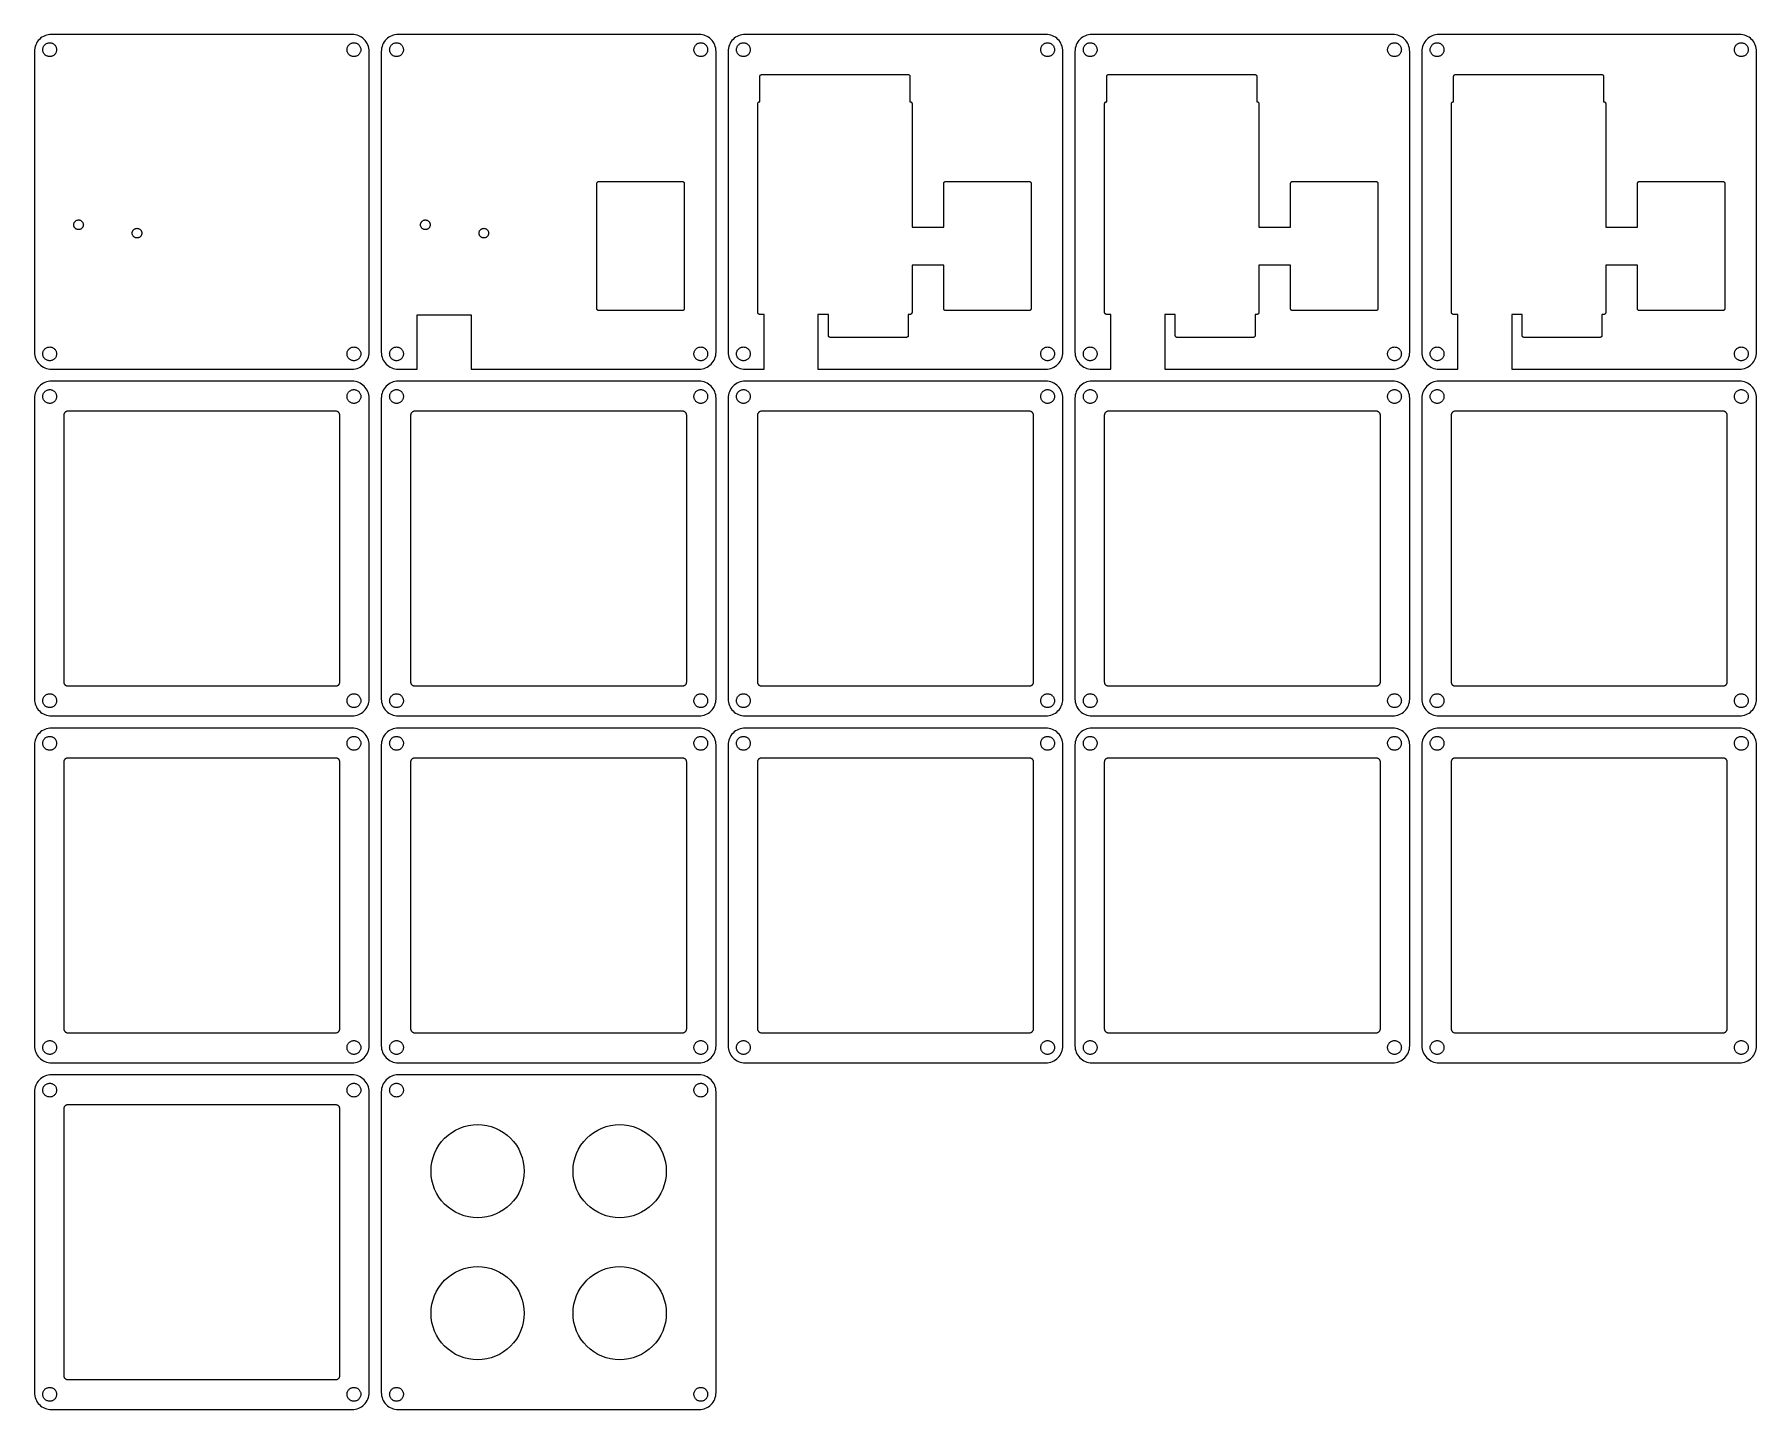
# Model space of a CAD drawing. Header units: metres. Extents: x 0 to 412, y -313 to 17.
import ezdxf

# ---------------------------------------------------------------- set-up
doc = ezdxf.new("R2010")
doc.units = ezdxf.units.M

msp = doc.modelspace()

# ---------------------------------------------------------------- linework, layer by layer
for p, q in [((3.60301, 16.5306), (3.20987, 16.4722)), ((3.99878, 16.55), (3.60301, 16.5306)), ((76.0012, 16.55), (3.99878, 16.55)), ((76.397, 16.5306), (76.0012, 16.55)), ((76.7901, 16.4722), (76.397, 16.5306)), ((86.603, 16.5306), (86.2099, 16.4722)), ((86.9988, 16.55), (86.603, 16.5306)), ((159.001, 16.55), (86.9988, 16.55)), ((159.397, 16.5306), (159.001, 16.55)), ((159.79, 16.4722), (159.397, 16.5306)), ((169.603, 16.5306), (169.21, 16.4722)), ((169.999, 16.55), (169.603, 16.5306)), ((242.001, 16.55), (169.999, 16.55)), ((242.397, 16.5306), (242.001, 16.55)), ((242.79, 16.4722), (242.397, 16.5306)), ((252.603, 16.5306), (252.21, 16.4722)), ((252.999, 16.55), (252.603, 16.5306)), ((325.001, 16.55), (252.999, 16.55)), ((325.397, 16.5306), (325.001, 16.55)), ((325.79, 16.4722), (325.397, 16.5306)), ((335.603, 16.5306), (335.21, 16.4722)), ((335.999, 16.55), (335.603, 16.5306)), ((408.001, 16.55), (335.999, 16.55)), ((408.397, 16.5306), (408.001, 16.55)), ((408.79, 16.4722), (408.397, 16.5306)), ((-0.03056, 12.897), (-0.05, 12.5012)), ((-0.05, 12.5012), (-0.05, -59.5012)), ((0.02776, 13.2901), (-0.03056, 12.897)), ((0.12434, 13.6757), (0.02776, 13.2901)), ((0.25824, 14.0499), (0.12434, 13.6757)), ((0.42818, 14.4092), (0.25824, 14.0499)), ((0.63249, 14.7501), (0.42818, 14.4092)), ((0.86926, 15.0693), (0.63249, 14.7501)), ((1.13617, 15.3638), (0.86926, 15.0693)), ((1.43068, 15.6307), (1.13617, 15.3638)), ((1.74991, 15.8675), (1.43068, 15.6307)), ((2.09081, 16.0718), (1.74991, 15.8675)), ((1.95007, 12.9), (1.95801, 13.0618)), ((1.95801, 12.7382), (1.95007, 12.9)), ((1.95801, 13.0618), (1.98175, 13.2218)), ((1.98175, 12.5782), (1.95801, 12.7382)), ((1.98175, 13.2218), (2.02113, 13.379)), ((2.02113, 12.421), (1.98175, 12.5782)), ((2.02113, 13.379), (2.07567, 13.5314)), ((2.07567, 12.2686), (2.02113, 12.421)), ((2.07567, 13.5314), (2.14484, 13.6777)), ((2.45012, 16.2418), (2.09081, 16.0718)), ((2.14484, 13.6777), (2.22818, 13.8167)), ((2.22818, 13.8167), (2.32462, 13.9467)), ((2.32462, 13.9467), (2.43332, 14.0667)), ((2.43332, 14.0667), (2.55325, 14.1754)), ((2.82434, 16.3757), (2.45012, 16.2418)), ((2.55325, 14.1754), (2.68329, 14.2718)), ((2.68329, 14.2718), (2.82233, 14.3552)), ((2.82233, 14.3552), (2.96861, 14.4243)), ((3.20987, 16.4722), (2.82434, 16.3757)), ((2.96861, 14.4243), (3.12097, 14.4789)), ((3.12097, 14.4789), (3.27821, 14.5182)), ((3.27821, 14.5182), (3.43822, 14.542)), ((3.43822, 14.542), (3.60001, 14.5499)), ((3.60001, 14.5499), (3.7618, 14.542)), ((3.7618, 14.542), (3.9218, 14.5182)), ((3.9218, 14.5182), (4.07904, 14.4789)), ((4.07904, 14.4789), (4.2314, 14.4243)), ((4.2314, 14.4243), (4.37769, 14.3552)), ((4.37769, 14.3552), (4.51672, 14.2718)), ((4.51672, 14.2718), (4.64668, 14.1754)), ((4.64668, 14.1754), (4.76677, 14.0666)), ((4.76677, 14.0666), (4.8754, 13.9467)), ((4.8754, 13.9467), (4.97183, 13.8167)), ((4.97183, 13.8167), (5.05518, 13.6777)), ((5.05518, 13.6777), (5.12436, 13.5314)), ((5.12436, 13.5314), (5.17888, 13.379)), ((5.17888, 12.421), (5.12436, 12.2686)), ((5.17888, 13.379), (5.21828, 13.2218)), ((5.21828, 12.5782), (5.17888, 12.421)), ((5.21828, 13.2218), (5.242, 13.0618)), ((5.242, 12.7382), (5.21828, 12.5782)), ((5.242, 13.0618), (5.24994, 12.9)), ((5.24994, 12.9), (5.242, 12.7382)), ((74.7501, 12.9), (74.758, 13.0618)), ((74.758, 12.7382), (74.7501, 12.9)), ((74.758, 13.0618), (74.7817, 13.2218)), ((74.7817, 12.5782), (74.758, 12.7382)), ((74.7817, 13.2218), (74.8211, 13.379)), ((74.8211, 12.421), (74.7817, 12.5782)), ((74.8211, 13.379), (74.8756, 13.5314)), ((74.8756, 12.2686), (74.8211, 12.421)), ((74.8756, 13.5314), (74.9448, 13.6777)), ((74.9448, 13.6777), (75.0282, 13.8167)), ((75.0282, 13.8167), (75.1246, 13.9467)), ((75.1246, 13.9467), (75.2332, 14.0666)), ((75.2332, 14.0666), (75.3533, 14.1754)), ((75.3533, 14.1754), (75.4833, 14.2718)), ((75.4833, 14.2718), (75.6223, 14.3552)), ((75.6223, 14.3552), (75.7686, 14.4243)), ((75.7686, 14.4243), (75.921, 14.4789)), ((75.921, 14.4789), (76.0782, 14.5182)), ((76.0782, 14.5182), (76.2382, 14.542)), ((76.2382, 14.542), (76.4, 14.5499)), ((76.4, 14.5499), (76.5618, 14.542)), ((76.5618, 14.542), (76.7218, 14.5182)), ((76.7218, 14.5182), (76.879, 14.4789)), ((77.1757, 16.3757), (76.7901, 16.4722)), ((76.879, 14.4789), (77.0314, 14.4243)), ((77.0314, 14.4243), (77.1777, 14.3552)), ((77.5499, 16.2418), (77.1757, 16.3757)), ((77.1777, 14.3552), (77.3167, 14.2718)), ((77.3167, 14.2718), (77.4467, 14.1754)), ((77.4467, 14.1754), (77.5667, 14.0667)), ((77.9092, 16.0718), (77.5499, 16.2418)), ((77.5667, 14.0667), (77.6754, 13.9467)), ((77.6754, 13.9467), (77.7718, 13.8167)), ((77.7718, 13.8167), (77.8552, 13.6777)), ((77.8552, 13.6777), (77.9243, 13.5314)), ((78.2501, 15.8675), (77.9092, 16.0718)), ((77.9243, 13.5314), (77.9789, 13.379)), ((77.9789, 12.421), (77.9243, 12.2686)), ((77.9789, 13.379), (78.0182, 13.2218)), ((78.0182, 12.5782), (77.9789, 12.421)), ((78.0182, 13.2218), (78.042, 13.0618)), ((78.042, 12.7382), (78.0182, 12.5782)), ((78.042, 13.0618), (78.0499, 12.9)), ((78.0499, 12.9), (78.042, 12.7382)), ((78.5693, 15.6307), (78.2501, 15.8675)), ((78.8638, 15.3638), (78.5693, 15.6307)), ((79.1307, 15.0693), (78.8638, 15.3638)), ((79.3675, 14.7501), (79.1307, 15.0693)), ((79.5718, 14.4092), (79.3675, 14.7501)), ((79.7418, 14.0499), (79.5718, 14.4092)), ((79.8757, 13.6757), (79.7418, 14.0499)), ((79.9722, 13.2901), (79.8757, 13.6757)), ((80.0306, 12.897), (79.9722, 13.2901)), ((80.05, 12.5012), (80.0306, 12.897)), ((80.05, -59.5012), (80.05, 12.5012)), ((82.9694, 12.897), (82.95, 12.5012)), ((82.95, 12.5012), (82.95, -59.5012)), ((83.0278, 13.2901), (82.9694, 12.897)), ((83.1243, 13.6757), (83.0278, 13.2901)), ((83.2582, 14.0499), (83.1243, 13.6757)), ((83.4282, 14.4092), (83.2582, 14.0499)), ((83.6325, 14.7501), (83.4282, 14.4092)), ((83.8693, 15.0693), (83.6325, 14.7501)), ((84.1362, 15.3638), (83.8693, 15.0693)), ((84.4307, 15.6307), (84.1362, 15.3638)), ((84.7499, 15.8675), (84.4307, 15.6307)), ((85.0908, 16.0718), (84.7499, 15.8675)), ((84.9501, 12.9), (84.958, 13.0618)), ((84.958, 12.7382), (84.9501, 12.9)), ((84.958, 13.0618), (84.9818, 13.2218)), ((84.9818, 12.5782), (84.958, 12.7382)), ((84.9818, 13.2218), (85.0211, 13.379)), ((85.0211, 12.421), (84.9818, 12.5782)), ((85.0211, 13.379), (85.0757, 13.5314)), ((85.0757, 12.2686), (85.0211, 12.421)), ((85.0757, 13.5314), (85.1448, 13.6777)), ((85.4501, 16.2418), (85.0908, 16.0718)), ((85.1448, 13.6777), (85.2282, 13.8167)), ((85.2282, 13.8167), (85.3246, 13.9467)), ((85.3246, 13.9467), (85.4333, 14.0667)), ((85.4333, 14.0667), (85.5533, 14.1754)), ((85.8243, 16.3757), (85.4501, 16.2418)), ((85.5533, 14.1754), (85.6833, 14.2718)), ((85.6833, 14.2718), (85.8223, 14.3552)), ((85.8223, 14.3552), (85.9686, 14.4243)), ((86.2099, 16.4722), (85.8243, 16.3757)), ((85.9686, 14.4243), (86.121, 14.4789)), ((86.121, 14.4789), (86.2782, 14.5182)), ((86.2782, 14.5182), (86.4382, 14.542)), ((86.4382, 14.542), (86.6, 14.5499)), ((86.6, 14.5499), (86.7618, 14.542)), ((86.7618, 14.542), (86.9218, 14.5182)), ((86.9218, 14.5182), (87.079, 14.4789)), ((87.079, 14.4789), (87.2314, 14.4243)), ((87.2314, 14.4243), (87.3777, 14.3552)), ((87.3777, 14.3552), (87.5167, 14.2718)), ((87.5167, 14.2718), (87.6467, 14.1754)), ((87.6467, 14.1754), (87.7668, 14.0666)), ((87.7668, 14.0666), (87.8754, 13.9467)), ((87.8754, 13.9467), (87.9718, 13.8167)), ((87.9718, 13.8167), (88.0552, 13.6777)), ((88.0552, 13.6777), (88.1244, 13.5314)), ((88.1244, 13.5314), (88.1789, 13.379)), ((88.1789, 12.421), (88.1244, 12.2686)), ((88.1789, 13.379), (88.2183, 13.2218)), ((88.2183, 12.5782), (88.1789, 12.421)), ((88.2183, 13.2218), (88.242, 13.0618)), ((88.242, 12.7382), (88.2183, 12.5782)), ((88.242, 13.0618), (88.2499, 12.9)), ((88.2499, 12.9), (88.242, 12.7382)), ((157.75, 12.9), (157.758, 13.0618)), ((157.758, 12.7382), (157.75, 12.9)), ((157.758, 13.0618), (157.782, 13.2218)), ((157.782, 12.5782), (157.758, 12.7382)), ((157.782, 13.2218), (157.821, 13.379)), ((157.821, 12.421), (157.782, 12.5782)), ((157.821, 13.379), (157.876, 13.5314)), ((157.876, 12.2686), (157.821, 12.421)), ((157.876, 13.5314), (157.945, 13.6777)), ((157.945, 13.6777), (158.028, 13.8167)), ((158.028, 13.8167), (158.125, 13.9467)), ((158.125, 13.9467), (158.233, 14.0666)), ((158.233, 14.0666), (158.353, 14.1754)), ((158.353, 14.1754), (158.483, 14.2718)), ((158.483, 14.2718), (158.622, 14.3552)), ((158.622, 14.3552), (158.769, 14.4243)), ((158.769, 14.4243), (158.921, 14.4789)), ((158.921, 14.4789), (159.078, 14.5182)), ((159.078, 14.5182), (159.238, 14.542)), ((159.238, 14.542), (159.4, 14.5499)), ((159.4, 14.5499), (159.562, 14.542)), ((159.562, 14.542), (159.722, 14.5182)), ((159.722, 14.5182), (159.879, 14.4789)), ((160.176, 16.3757), (159.79, 16.4722)), ((159.879, 14.4789), (160.031, 14.4243)), ((160.031, 14.4243), (160.178, 14.3552)), ((160.55, 16.2418), (160.176, 16.3757)), ((160.178, 14.3552), (160.317, 14.2718)), ((160.317, 14.2718), (160.447, 14.1754)), ((160.447, 14.1754), (160.567, 14.0667)), ((160.909, 16.0718), (160.55, 16.2418)), ((160.567, 14.0667), (160.675, 13.9467)), ((160.675, 13.9467), (160.772, 13.8167)), ((160.772, 13.8167), (160.855, 13.6777)), ((160.855, 13.6777), (160.924, 13.5314)), ((161.25, 15.8675), (160.909, 16.0718)), ((160.924, 13.5314), (160.979, 13.379)), ((160.979, 12.421), (160.924, 12.2686)), ((160.979, 13.379), (161.018, 13.2218)), ((161.018, 12.5782), (160.979, 12.421)), ((161.018, 13.2218), (161.042, 13.0618)), ((161.042, 12.7382), (161.018, 12.5782)), ((161.042, 13.0618), (161.05, 12.9)), ((161.05, 12.9), (161.042, 12.7382)), ((161.569, 15.6307), (161.25, 15.8675)), ((161.864, 15.3638), (161.569, 15.6307)), ((162.131, 15.0693), (161.864, 15.3638)), ((162.368, 14.7501), (162.131, 15.0693)), ((162.572, 14.4092), (162.368, 14.7501)), ((162.742, 14.0499), (162.572, 14.4092)), ((162.876, 13.6757), (162.742, 14.0499)), ((162.972, 13.2901), (162.876, 13.6757)), ((163.031, 12.897), (162.972, 13.2901)), ((163.05, 12.5012), (163.031, 12.897)), ((163.05, -59.5012), (163.05, 12.5012)), ((165.969, 12.897), (165.95, 12.5012)), ((165.95, 12.5012), (165.95, -59.5012)), ((166.028, 13.2901), (165.969, 12.897)), ((166.124, 13.6757), (166.028, 13.2901)), ((166.258, 14.0499), (166.124, 13.6757)), ((166.428, 14.4092), (166.258, 14.0499)), ((166.632, 14.7501), (166.428, 14.4092)), ((166.869, 15.0693), (166.632, 14.7501)), ((167.136, 15.3638), (166.869, 15.0693)), ((167.431, 15.6307), (167.136, 15.3638)), ((167.75, 15.8675), (167.431, 15.6307)), ((168.091, 16.0718), (167.75, 15.8675)), ((167.95, 12.9), (167.958, 13.0618)), ((167.958, 12.7382), (167.95, 12.9)), ((167.958, 13.0618), (167.982, 13.2218)), ((167.982, 12.5782), (167.958, 12.7382)), ((167.982, 13.2218), (168.021, 13.379)), ((168.021, 12.421), (167.982, 12.5782)), ((168.021, 13.379), (168.076, 13.5314)), ((168.076, 12.2686), (168.021, 12.421)), ((168.076, 13.5314), (168.145, 13.6777)), ((168.45, 16.2418), (168.091, 16.0718)), ((168.145, 13.6777), (168.228, 13.8167)), ((168.228, 13.8167), (168.325, 13.9467)), ((168.325, 13.9467), (168.433, 14.0667)), ((168.433, 14.0667), (168.553, 14.1754)), ((168.824, 16.3757), (168.45, 16.2418)), ((168.553, 14.1754), (168.683, 14.2718)), ((168.683, 14.2718), (168.822, 14.3552)), ((168.822, 14.3552), (168.969, 14.4243)), ((169.21, 16.4722), (168.824, 16.3757)), ((168.969, 14.4243), (169.121, 14.4789)), ((169.121, 14.4789), (169.278, 14.5182)), ((169.278, 14.5182), (169.438, 14.542)), ((169.438, 14.542), (169.6, 14.5499)), ((169.6, 14.5499), (169.762, 14.542)), ((169.762, 14.542), (169.922, 14.5182)), ((169.922, 14.5182), (170.079, 14.4789)), ((170.079, 14.4789), (170.231, 14.4243)), ((170.231, 14.4243), (170.378, 14.3552)), ((170.378, 14.3552), (170.517, 14.2718)), ((170.517, 14.2718), (170.647, 14.1754)), ((170.647, 14.1754), (170.767, 14.0666)), ((170.767, 14.0666), (170.875, 13.9467)), ((170.875, 13.9467), (170.972, 13.8167)), ((170.972, 13.8167), (171.055, 13.6777)), ((171.055, 13.6777), (171.124, 13.5314)), ((171.124, 13.5314), (171.179, 13.379)), ((171.179, 12.421), (171.124, 12.2686)), ((171.179, 13.379), (171.218, 13.2218)), ((171.218, 12.5782), (171.179, 12.421)), ((171.218, 13.2218), (171.242, 13.0618)), ((171.242, 12.7382), (171.218, 12.5782)), ((171.242, 13.0618), (171.25, 12.9)), ((171.25, 12.9), (171.242, 12.7382)), ((240.75, 12.9), (240.758, 13.0618)), ((240.758, 12.7382), (240.75, 12.9)), ((240.758, 13.0618), (240.782, 13.2218)), ((240.782, 12.5782), (240.758, 12.7382)), ((240.782, 13.2218), (240.821, 13.379)), ((240.821, 12.421), (240.782, 12.5782)), ((240.821, 13.379), (240.876, 13.5314)), ((240.876, 12.2686), (240.821, 12.421)), ((240.876, 13.5314), (240.945, 13.6777)), ((240.945, 13.6777), (241.028, 13.8167)), ((241.028, 13.8167), (241.125, 13.9467)), ((241.125, 13.9467), (241.233, 14.0666)), ((241.233, 14.0666), (241.353, 14.1754)), ((241.353, 14.1754), (241.483, 14.2718)), ((241.483, 14.2718), (241.622, 14.3552)), ((241.622, 14.3552), (241.769, 14.4243)), ((241.769, 14.4243), (241.921, 14.4789)), ((241.921, 14.4789), (242.078, 14.5182)), ((242.078, 14.5182), (242.238, 14.542)), ((242.238, 14.542), (242.4, 14.5499)), ((242.4, 14.5499), (242.562, 14.542)), ((242.562, 14.542), (242.722, 14.5182)), ((242.722, 14.5182), (242.879, 14.4789)), ((243.176, 16.3757), (242.79, 16.4722)), ((242.879, 14.4789), (243.031, 14.4243)), ((243.031, 14.4243), (243.178, 14.3552)), ((243.55, 16.2418), (243.176, 16.3757)), ((243.178, 14.3552), (243.317, 14.2718)), ((243.317, 14.2718), (243.447, 14.1754)), ((243.447, 14.1754), (243.567, 14.0667)), ((243.909, 16.0718), (243.55, 16.2418)), ((243.567, 14.0667), (243.675, 13.9467)), ((243.675, 13.9467), (243.772, 13.8167)), ((243.772, 13.8167), (243.855, 13.6777)), ((243.855, 13.6777), (243.924, 13.5314)), ((244.25, 15.8675), (243.909, 16.0718)), ((243.924, 13.5314), (243.979, 13.379)), ((243.979, 12.421), (243.924, 12.2686)), ((243.979, 13.379), (244.018, 13.2218)), ((244.018, 12.5782), (243.979, 12.421)), ((244.018, 13.2218), (244.042, 13.0618)), ((244.042, 12.7382), (244.018, 12.5782)), ((244.042, 13.0618), (244.05, 12.9)), ((244.05, 12.9), (244.042, 12.7382)), ((244.569, 15.6307), (244.25, 15.8675)), ((244.864, 15.3638), (244.569, 15.6307)), ((245.131, 15.0693), (244.864, 15.3638)), ((245.368, 14.7501), (245.131, 15.0693)), ((245.572, 14.4092), (245.368, 14.7501)), ((245.742, 14.0499), (245.572, 14.4092)), ((245.876, 13.6757), (245.742, 14.0499)), ((245.972, 13.2901), (245.876, 13.6757)), ((246.031, 12.897), (245.972, 13.2901)), ((246.05, 12.5012), (246.031, 12.897)), ((246.05, -59.5012), (246.05, 12.5012)), ((248.969, 12.897), (248.95, 12.5012)), ((248.95, 12.5012), (248.95, -59.5012)), ((249.028, 13.2901), (248.969, 12.897)), ((249.124, 13.6757), (249.028, 13.2901)), ((249.258, 14.0499), (249.124, 13.6757)), ((249.428, 14.4092), (249.258, 14.0499)), ((249.632, 14.7501), (249.428, 14.4092)), ((249.869, 15.0693), (249.632, 14.7501)), ((250.136, 15.3638), (249.869, 15.0693)), ((250.431, 15.6307), (250.136, 15.3638)), ((250.75, 15.8675), (250.431, 15.6307)), ((251.091, 16.0718), (250.75, 15.8675)), ((250.95, 12.9), (250.958, 13.0618)), ((250.958, 12.7382), (250.95, 12.9)), ((250.958, 13.0618), (250.982, 13.2218)), ((250.982, 12.5782), (250.958, 12.7382)), ((250.982, 13.2218), (251.021, 13.379)), ((251.021, 12.421), (250.982, 12.5782)), ((251.021, 13.379), (251.076, 13.5314)), ((251.076, 12.2686), (251.021, 12.421)), ((251.076, 13.5314), (251.145, 13.6777)), ((251.45, 16.2418), (251.091, 16.0718)), ((251.145, 13.6777), (251.228, 13.8167)), ((251.228, 13.8167), (251.325, 13.9467)), ((251.325, 13.9467), (251.433, 14.0667)), ((251.433, 14.0667), (251.553, 14.1754)), ((251.824, 16.3757), (251.45, 16.2418)), ((251.553, 14.1754), (251.683, 14.2718)), ((251.683, 14.2718), (251.822, 14.3552)), ((251.822, 14.3552), (251.969, 14.4243)), ((252.21, 16.4722), (251.824, 16.3757)), ((251.969, 14.4243), (252.121, 14.4789)), ((252.121, 14.4789), (252.278, 14.5182)), ((252.278, 14.5182), (252.438, 14.542)), ((252.438, 14.542), (252.6, 14.5499)), ((252.6, 14.5499), (252.762, 14.542)), ((252.762, 14.542), (252.922, 14.5182)), ((252.922, 14.5182), (253.079, 14.4789)), ((253.079, 14.4789), (253.231, 14.4243)), ((253.231, 14.4243), (253.378, 14.3552)), ((253.378, 14.3552), (253.517, 14.2718)), ((253.517, 14.2718), (253.647, 14.1754)), ((253.647, 14.1754), (253.767, 14.0666)), ((253.767, 14.0666), (253.875, 13.9467)), ((253.875, 13.9467), (253.972, 13.8167)), ((253.972, 13.8167), (254.055, 13.6777)), ((254.055, 13.6777), (254.124, 13.5314)), ((254.124, 13.5314), (254.179, 13.379)), ((254.179, 12.421), (254.124, 12.2686)), ((254.179, 13.379), (254.218, 13.2218)), ((254.218, 12.5782), (254.179, 12.421)), ((254.218, 13.2218), (254.242, 13.0618)), ((254.242, 12.7382), (254.218, 12.5782)), ((254.242, 13.0618), (254.25, 12.9)), ((254.25, 12.9), (254.242, 12.7382)), ((323.75, 12.9), (323.758, 13.0618)), ((323.758, 12.7382), (323.75, 12.9)), ((323.758, 13.0618), (323.782, 13.2218)), ((323.782, 12.5782), (323.758, 12.7382)), ((323.782, 13.2218), (323.821, 13.379)), ((323.821, 12.421), (323.782, 12.5782)), ((323.821, 13.379), (323.876, 13.5314)), ((323.876, 12.2686), (323.821, 12.421)), ((323.876, 13.5314), (323.945, 13.6777)), ((323.945, 13.6777), (324.028, 13.8167)), ((324.028, 13.8167), (324.125, 13.9467)), ((324.125, 13.9467), (324.233, 14.0666)), ((324.233, 14.0666), (324.353, 14.1754)), ((324.353, 14.1754), (324.483, 14.2718)), ((324.483, 14.2718), (324.622, 14.3552)), ((324.622, 14.3552), (324.769, 14.4243)), ((324.769, 14.4243), (324.921, 14.4789)), ((324.921, 14.4789), (325.078, 14.5182)), ((325.078, 14.5182), (325.238, 14.542)), ((325.238, 14.542), (325.4, 14.5499)), ((325.4, 14.5499), (325.562, 14.542)), ((325.562, 14.542), (325.722, 14.5182)), ((325.722, 14.5182), (325.879, 14.4789)), ((326.176, 16.3757), (325.79, 16.4722)), ((325.879, 14.4789), (326.031, 14.4243)), ((326.031, 14.4243), (326.178, 14.3552)), ((326.55, 16.2418), (326.176, 16.3757)), ((326.178, 14.3552), (326.317, 14.2718)), ((326.317, 14.2718), (326.447, 14.1754)), ((326.447, 14.1754), (326.567, 14.0667)), ((326.909, 16.0718), (326.55, 16.2418)), ((326.567, 14.0667), (326.675, 13.9467)), ((326.675, 13.9467), (326.772, 13.8167)), ((326.772, 13.8167), (326.855, 13.6777)), ((326.855, 13.6777), (326.924, 13.5314)), ((327.25, 15.8675), (326.909, 16.0718)), ((326.924, 13.5314), (326.979, 13.379)), ((326.979, 12.421), (326.924, 12.2686)), ((326.979, 13.379), (327.018, 13.2218)), ((327.018, 12.5782), (326.979, 12.421)), ((327.018, 13.2218), (327.042, 13.0618)), ((327.042, 12.7382), (327.018, 12.5782)), ((327.042, 13.0618), (327.05, 12.9)), ((327.05, 12.9), (327.042, 12.7382)), ((327.569, 15.6307), (327.25, 15.8675)), ((327.864, 15.3638), (327.569, 15.6307)), ((328.131, 15.0693), (327.864, 15.3638)), ((328.368, 14.7501), (328.131, 15.0693)), ((328.572, 14.4092), (328.368, 14.7501)), ((328.742, 14.0499), (328.572, 14.4092)), ((328.876, 13.6757), (328.742, 14.0499)), ((328.972, 13.2901), (328.876, 13.6757)), ((329.031, 12.897), (328.972, 13.2901)), ((329.05, 12.5012), (329.031, 12.897)), ((329.05, -59.5012), (329.05, 12.5012)), ((331.969, 12.897), (331.95, 12.5012)), ((331.95, 12.5012), (331.95, -59.5012)), ((332.028, 13.2901), (331.969, 12.897)), ((332.124, 13.6757), (332.028, 13.2901)), ((332.258, 14.0499), (332.124, 13.6757)), ((332.428, 14.4092), (332.258, 14.0499)), ((332.632, 14.7501), (332.428, 14.4092)), ((332.869, 15.0693), (332.632, 14.7501)), ((333.136, 15.3638), (332.869, 15.0693)), ((333.431, 15.6307), (333.136, 15.3638)), ((333.75, 15.8675), (333.431, 15.6307)), ((334.091, 16.0718), (333.75, 15.8675)), ((333.95, 12.9), (333.958, 13.0618)), ((333.958, 12.7382), (333.95, 12.9)), ((333.958, 13.0618), (333.982, 13.2218)), ((333.982, 12.5782), (333.958, 12.7382)), ((333.982, 13.2218), (334.021, 13.379)), ((334.021, 12.421), (333.982, 12.5782)), ((334.021, 13.379), (334.076, 13.5314)), ((334.076, 12.2686), (334.021, 12.421)), ((334.076, 13.5314), (334.145, 13.6777)), ((334.45, 16.2418), (334.091, 16.0718)), ((334.145, 13.6777), (334.228, 13.8167)), ((334.228, 13.8167), (334.325, 13.9467)), ((334.325, 13.9467), (334.433, 14.0667)), ((334.433, 14.0667), (334.553, 14.1754)), ((334.824, 16.3757), (334.45, 16.2418)), ((334.553, 14.1754), (334.683, 14.2718)), ((334.683, 14.2718), (334.822, 14.3552)), ((334.822, 14.3552), (334.969, 14.4243)), ((335.21, 16.4722), (334.824, 16.3757)), ((334.969, 14.4243), (335.121, 14.4789)), ((335.121, 14.4789), (335.278, 14.5182)), ((335.278, 14.5182), (335.438, 14.542)), ((335.438, 14.542), (335.6, 14.5499)), ((335.6, 14.5499), (335.762, 14.542)), ((335.762, 14.542), (335.922, 14.5182)), ((335.922, 14.5182), (336.079, 14.4789)), ((336.079, 14.4789), (336.231, 14.4243)), ((336.231, 14.4243), (336.378, 14.3552)), ((336.378, 14.3552), (336.517, 14.2718)), ((336.517, 14.2718), (336.647, 14.1754)), ((336.647, 14.1754), (336.767, 14.0666)), ((336.767, 14.0666), (336.875, 13.9467)), ((336.875, 13.9467), (336.972, 13.8167)), ((336.972, 13.8167), (337.055, 13.6777)), ((337.055, 13.6777), (337.124, 13.5314)), ((337.124, 13.5314), (337.179, 13.379)), ((337.179, 12.421), (337.124, 12.2686)), ((337.179, 13.379), (337.218, 13.2218)), ((337.218, 12.5782), (337.179, 12.421)), ((337.218, 13.2218), (337.242, 13.0618)), ((337.242, 12.7382), (337.218, 12.5782)), ((337.242, 13.0618), (337.25, 12.9)), ((337.25, 12.9), (337.242, 12.7382)), ((406.75, 12.9), (406.758, 13.0618)), ((406.758, 12.7382), (406.75, 12.9)), ((406.758, 13.0618), (406.782, 13.2218)), ((406.782, 12.5782), (406.758, 12.7382)), ((406.782, 13.2218), (406.821, 13.379)), ((406.821, 12.421), (406.782, 12.5782)), ((406.821, 13.379), (406.876, 13.5314)), ((406.876, 12.2686), (406.821, 12.421)), ((406.876, 13.5314), (406.945, 13.6777)), ((406.945, 13.6777), (407.028, 13.8167)), ((407.028, 13.8167), (407.125, 13.9467)), ((407.125, 13.9467), (407.233, 14.0666)), ((407.233, 14.0666), (407.353, 14.1754)), ((407.353, 14.1754), (407.483, 14.2718)), ((407.483, 14.2718), (407.622, 14.3552)), ((407.622, 14.3552), (407.769, 14.4243)), ((407.769, 14.4243), (407.921, 14.4789)), ((407.921, 14.4789), (408.078, 14.5182)), ((408.078, 14.5182), (408.238, 14.542)), ((408.238, 14.542), (408.4, 14.5499)), ((408.4, 14.5499), (408.562, 14.542)), ((408.562, 14.542), (408.722, 14.5182)), ((408.722, 14.5182), (408.879, 14.4789)), ((409.176, 16.3757), (408.79, 16.4722)), ((408.879, 14.4789), (409.031, 14.4243)), ((409.031, 14.4243), (409.178, 14.3552)), ((409.55, 16.2418), (409.176, 16.3757)), ((409.178, 14.3552), (409.317, 14.2718)), ((409.317, 14.2718), (409.447, 14.1754)), ((409.447, 14.1754), (409.567, 14.0667)), ((409.909, 16.0718), (409.55, 16.2418)), ((409.567, 14.0667), (409.675, 13.9467)), ((409.675, 13.9467), (409.772, 13.8167)), ((409.772, 13.8167), (409.855, 13.6777)), ((409.855, 13.6777), (409.924, 13.5314)), ((410.25, 15.8675), (409.909, 16.0718)), ((409.924, 13.5314), (409.979, 13.379)), ((409.979, 12.421), (409.924, 12.2686)), ((409.979, 13.379), (410.018, 13.2218)), ((410.018, 12.5782), (409.979, 12.421)), ((410.018, 13.2218), (410.042, 13.0618)), ((410.042, 12.7382), (410.018, 12.5782)), ((410.042, 13.0618), (410.05, 12.9)), ((410.05, 12.9), (410.042, 12.7382)), ((410.569, 15.6307), (410.25, 15.8675)), ((410.864, 15.3638), (410.569, 15.6307)), ((411.131, 15.0693), (410.864, 15.3638)), ((411.368, 14.7501), (411.131, 15.0693)), ((411.572, 14.4092), (411.368, 14.7501)), ((411.742, 14.0499), (411.572, 14.4092)), ((411.876, 13.6757), (411.742, 14.0499)), ((411.972, 13.2901), (411.876, 13.6757)), ((412.031, 12.897), (411.972, 13.2901)), ((412.05, 12.5012), (412.031, 12.897)), ((412.05, -59.5012), (412.05, 12.5012)), ((2.14484, 12.1223), (2.07567, 12.2686)), ((2.22818, 11.9833), (2.14484, 12.1223)), ((2.32455, 11.8533), (2.22818, 11.9833)), ((2.4334, 11.7332), (2.32455, 11.8533)), ((2.55325, 11.6246), (2.4334, 11.7332)), ((2.68329, 11.5282), (2.55325, 11.6246)), ((2.82233, 11.4448), (2.68329, 11.5282)), ((2.96861, 11.3756), (2.82233, 11.4448)), ((3.12097, 11.3211), (2.96861, 11.3756)), ((3.27821, 11.2817), (3.12097, 11.3211)), ((3.43822, 11.258), (3.27821, 11.2817)), ((3.60001, 11.2501), (3.43822, 11.258)), ((3.7618, 11.258), (3.60001, 11.2501)), ((3.9218, 11.2817), (3.7618, 11.258)), ((4.07904, 11.3211), (3.9218, 11.2817)), ((4.2314, 11.3756), (4.07904, 11.3211)), ((4.37769, 11.4448), (4.2314, 11.3756)), ((4.51672, 11.5282), (4.37769, 11.4448)), ((4.64668, 11.6245), (4.51672, 11.5282)), ((4.76669, 11.7333), (4.64668, 11.6245)), ((4.87546, 11.8533), (4.76669, 11.7333)), ((4.97183, 11.9833), (4.87546, 11.8533)), ((5.05518, 12.1223), (4.97183, 11.9833)), ((5.12436, 12.2686), (5.05518, 12.1223)), ((74.9448, 12.1223), (74.8756, 12.2686)), ((75.0282, 11.9833), (74.9448, 12.1223)), ((75.1245, 11.8533), (75.0282, 11.9833)), ((75.2333, 11.7333), (75.1245, 11.8533)), ((75.3533, 11.6245), (75.2333, 11.7333)), ((75.4833, 11.5282), (75.3533, 11.6245)), ((75.6223, 11.4448), (75.4833, 11.5282)), ((75.7686, 11.3756), (75.6223, 11.4448)), ((75.921, 11.3211), (75.7686, 11.3756)), ((76.0782, 11.2817), (75.921, 11.3211)), ((76.2382, 11.258), (76.0782, 11.2817)), ((76.4, 11.2501), (76.2382, 11.258)), ((76.5618, 11.258), (76.4, 11.2501)), ((76.7218, 11.2817), (76.5618, 11.258)), ((76.879, 11.3211), (76.7218, 11.2817)), ((77.0314, 11.3756), (76.879, 11.3211)), ((77.1777, 11.4448), (77.0314, 11.3756)), ((77.3167, 11.5282), (77.1777, 11.4448)), ((77.4467, 11.6246), (77.3167, 11.5282)), ((77.5666, 11.7332), (77.4467, 11.6246)), ((77.6754, 11.8533), (77.5666, 11.7332)), ((77.7718, 11.9833), (77.6754, 11.8533)), ((77.8552, 12.1223), (77.7718, 11.9833)), ((77.9243, 12.2686), (77.8552, 12.1223)), ((85.1448, 12.1223), (85.0757, 12.2686)), ((85.2282, 11.9833), (85.1448, 12.1223)), ((85.3246, 11.8533), (85.2282, 11.9833)), ((85.4334, 11.7332), (85.3246, 11.8533)), ((85.5533, 11.6246), (85.4334, 11.7332)), ((85.6833, 11.5282), (85.5533, 11.6246)), ((85.8223, 11.4448), (85.6833, 11.5282)), ((85.9686, 11.3756), (85.8223, 11.4448)), ((86.121, 11.3211), (85.9686, 11.3756)), ((86.2782, 11.2817), (86.121, 11.3211)), ((86.4382, 11.258), (86.2782, 11.2817)), ((86.6, 11.2501), (86.4382, 11.258)), ((86.7618, 11.258), (86.6, 11.2501)), ((86.9218, 11.2817), (86.7618, 11.258)), ((87.079, 11.3211), (86.9218, 11.2817)), ((87.2314, 11.3756), (87.079, 11.3211)), ((87.3777, 11.4448), (87.2314, 11.3756)), ((87.5167, 11.5282), (87.3777, 11.4448)), ((87.6467, 11.6245), (87.5167, 11.5282)), ((87.7667, 11.7333), (87.6467, 11.6245)), ((87.8755, 11.8533), (87.7667, 11.7333)), ((87.9718, 11.9833), (87.8755, 11.8533)), ((88.0552, 12.1223), (87.9718, 11.9833)), ((88.1244, 12.2686), (88.0552, 12.1223)), ((157.945, 12.1223), (157.876, 12.2686)), ((158.028, 11.9833), (157.945, 12.1223)), ((158.125, 11.8533), (158.028, 11.9833)), ((158.233, 11.7333), (158.125, 11.8533)), ((158.353, 11.6245), (158.233, 11.7333)), ((158.483, 11.5282), (158.353, 11.6245)), ((158.622, 11.4448), (158.483, 11.5282)), ((158.769, 11.3756), (158.622, 11.4448)), ((158.921, 11.3211), (158.769, 11.3756)), ((159.078, 11.2817), (158.921, 11.3211)), ((159.238, 11.258), (159.078, 11.2817)), ((159.4, 11.2501), (159.238, 11.258)), ((159.562, 11.258), (159.4, 11.2501)), ((159.722, 11.2817), (159.562, 11.258)), ((159.879, 11.3211), (159.722, 11.2817)), ((160.031, 11.3756), (159.879, 11.3211)), ((160.178, 11.4448), (160.031, 11.3756)), ((160.317, 11.5282), (160.178, 11.4448)), ((160.447, 11.6246), (160.317, 11.5282)), ((160.567, 11.7332), (160.447, 11.6246)), ((160.675, 11.8533), (160.567, 11.7332)), ((160.772, 11.9833), (160.675, 11.8533)), ((160.855, 12.1223), (160.772, 11.9833)), ((160.924, 12.2686), (160.855, 12.1223)), ((168.145, 12.1223), (168.076, 12.2686)), ((168.228, 11.9833), (168.145, 12.1223)), ((168.325, 11.8533), (168.228, 11.9833)), ((168.433, 11.7332), (168.325, 11.8533)), ((168.553, 11.6246), (168.433, 11.7332)), ((168.683, 11.5282), (168.553, 11.6246)), ((168.822, 11.4448), (168.683, 11.5282)), ((168.969, 11.3756), (168.822, 11.4448)), ((169.121, 11.3211), (168.969, 11.3756)), ((169.278, 11.2817), (169.121, 11.3211)), ((169.438, 11.258), (169.278, 11.2817)), ((169.6, 11.2501), (169.438, 11.258)), ((169.762, 11.258), (169.6, 11.2501)), ((169.922, 11.2817), (169.762, 11.258)), ((170.079, 11.3211), (169.922, 11.2817)), ((170.231, 11.3756), (170.079, 11.3211)), ((170.378, 11.4448), (170.231, 11.3756)), ((170.517, 11.5282), (170.378, 11.4448)), ((170.647, 11.6245), (170.517, 11.5282)), ((170.767, 11.7333), (170.647, 11.6245)), ((170.875, 11.8533), (170.767, 11.7333)), ((170.972, 11.9833), (170.875, 11.8533)), ((171.055, 12.1223), (170.972, 11.9833)), ((171.124, 12.2686), (171.055, 12.1223)), ((240.945, 12.1223), (240.876, 12.2686)), ((241.028, 11.9833), (240.945, 12.1223)), ((241.125, 11.8533), (241.028, 11.9833)), ((241.233, 11.7333), (241.125, 11.8533)), ((241.353, 11.6245), (241.233, 11.7333)), ((241.483, 11.5282), (241.353, 11.6245)), ((241.622, 11.4448), (241.483, 11.5282)), ((241.769, 11.3756), (241.622, 11.4448)), ((241.921, 11.3211), (241.769, 11.3756)), ((242.078, 11.2817), (241.921, 11.3211)), ((242.238, 11.258), (242.078, 11.2817)), ((242.4, 11.2501), (242.238, 11.258)), ((242.562, 11.258), (242.4, 11.2501)), ((242.722, 11.2817), (242.562, 11.258)), ((242.879, 11.3211), (242.722, 11.2817)), ((243.031, 11.3756), (242.879, 11.3211)), ((243.178, 11.4448), (243.031, 11.3756)), ((243.317, 11.5282), (243.178, 11.4448)), ((243.447, 11.6246), (243.317, 11.5282)), ((243.567, 11.7332), (243.447, 11.6246)), ((243.675, 11.8533), (243.567, 11.7332)), ((243.772, 11.9833), (243.675, 11.8533)), ((243.855, 12.1223), (243.772, 11.9833)), ((243.924, 12.2686), (243.855, 12.1223)), ((251.145, 12.1223), (251.076, 12.2686)), ((251.228, 11.9833), (251.145, 12.1223)), ((251.325, 11.8533), (251.228, 11.9833)), ((251.433, 11.7332), (251.325, 11.8533)), ((251.553, 11.6246), (251.433, 11.7332)), ((251.683, 11.5282), (251.553, 11.6246)), ((251.822, 11.4448), (251.683, 11.5282)), ((251.969, 11.3756), (251.822, 11.4448)), ((252.121, 11.3211), (251.969, 11.3756)), ((252.278, 11.2817), (252.121, 11.3211)), ((252.438, 11.258), (252.278, 11.2817)), ((252.6, 11.2501), (252.438, 11.258)), ((252.762, 11.258), (252.6, 11.2501)), ((252.922, 11.2817), (252.762, 11.258)), ((253.079, 11.3211), (252.922, 11.2817)), ((253.231, 11.3756), (253.079, 11.3211)), ((253.378, 11.4448), (253.231, 11.3756)), ((253.517, 11.5282), (253.378, 11.4448)), ((253.647, 11.6245), (253.517, 11.5282)), ((253.767, 11.7333), (253.647, 11.6245)), ((253.875, 11.8533), (253.767, 11.7333)), ((253.972, 11.9833), (253.875, 11.8533)), ((254.055, 12.1223), (253.972, 11.9833)), ((254.124, 12.2686), (254.055, 12.1223)), ((323.945, 12.1223), (323.876, 12.2686)), ((324.028, 11.9833), (323.945, 12.1223)), ((324.125, 11.8533), (324.028, 11.9833)), ((324.233, 11.7333), (324.125, 11.8533)), ((324.353, 11.6245), (324.233, 11.7333)), ((324.483, 11.5282), (324.353, 11.6245)), ((324.622, 11.4448), (324.483, 11.5282)), ((324.769, 11.3756), (324.622, 11.4448)), ((324.921, 11.3211), (324.769, 11.3756)), ((325.078, 11.2817), (324.921, 11.3211)), ((325.238, 11.258), (325.078, 11.2817)), ((325.4, 11.2501), (325.238, 11.258)), ((325.562, 11.258), (325.4, 11.2501)), ((325.722, 11.2817), (325.562, 11.258)), ((325.879, 11.3211), (325.722, 11.2817)), ((326.031, 11.3756), (325.879, 11.3211)), ((326.178, 11.4448), (326.031, 11.3756)), ((326.317, 11.5282), (326.178, 11.4448)), ((326.447, 11.6246), (326.317, 11.5282)), ((326.567, 11.7332), (326.447, 11.6246)), ((326.675, 11.8533), (326.567, 11.7332)), ((326.772, 11.9833), (326.675, 11.8533)), ((326.855, 12.1223), (326.772, 11.9833)), ((326.924, 12.2686), (326.855, 12.1223)), ((334.145, 12.1223), (334.076, 12.2686)), ((334.228, 11.9833), (334.145, 12.1223)), ((334.325, 11.8533), (334.228, 11.9833)), ((334.433, 11.7332), (334.325, 11.8533)), ((334.553, 11.6246), (334.433, 11.7332)), ((334.683, 11.5282), (334.553, 11.6246)), ((334.822, 11.4448), (334.683, 11.5282)), ((334.969, 11.3756), (334.822, 11.4448)), ((335.121, 11.3211), (334.969, 11.3756)), ((335.278, 11.2817), (335.121, 11.3211)), ((335.438, 11.258), (335.278, 11.2817)), ((335.6, 11.2501), (335.438, 11.258)), ((335.762, 11.258), (335.6, 11.2501)), ((335.922, 11.2817), (335.762, 11.258)), ((336.079, 11.3211), (335.922, 11.2817)), ((336.231, 11.3756), (336.079, 11.3211)), ((336.378, 11.4448), (336.231, 11.3756)), ((336.517, 11.5282), (336.378, 11.4448)), ((336.647, 11.6245), (336.517, 11.5282)), ((336.767, 11.7333), (336.647, 11.6245)), ((336.875, 11.8533), (336.767, 11.7333)), ((336.972, 11.9833), (336.875, 11.8533)), ((337.055, 12.1223), (336.972, 11.9833)), ((337.124, 12.2686), (337.055, 12.1223)), ((406.945, 12.1223), (406.876, 12.2686)), ((407.028, 11.9833), (406.945, 12.1223)), ((407.125, 11.8533), (407.028, 11.9833)), ((407.233, 11.7333), (407.125, 11.8533)), ((407.353, 11.6245), (407.233, 11.7333)), ((407.483, 11.5282), (407.353, 11.6245)), ((407.622, 11.4448), (407.483, 11.5282)), ((407.769, 11.3756), (407.622, 11.4448)), ((407.921, 11.3211), (407.769, 11.3756)), ((408.078, 11.2817), (407.921, 11.3211)), ((408.238, 11.258), (408.078, 11.2817)), ((408.4, 11.2501), (408.238, 11.258)), ((408.562, 11.258), (408.4, 11.2501)), ((408.722, 11.2817), (408.562, 11.258)), ((408.879, 11.3211), (408.722, 11.2817)), ((409.031, 11.3756), (408.879, 11.3211)), ((409.178, 11.4448), (409.031, 11.3756)), ((409.317, 11.5282), (409.178, 11.4448)), ((409.447, 11.6246), (409.317, 11.5282)), ((409.567, 11.7332), (409.447, 11.6246)), ((409.675, 11.8533), (409.567, 11.7332)), ((409.772, 11.9833), (409.675, 11.8533)), ((409.855, 12.1223), (409.772, 11.9833)), ((409.924, 12.2686), (409.855, 12.1223)), ((173.55, 6.49878), (173.552, 6.54417)), ((173.55, 0.45239), (173.55, 6.49878)), ((173.552, 6.54417), (173.559, 6.58769)), ((173.559, 6.58769), (173.569, 6.63069)), ((173.569, 6.63069), (173.584, 6.67218)), ((173.584, 6.67218), (173.603, 6.71201)), ((173.603, 6.71201), (173.626, 6.75003)), ((173.626, 6.75003), (173.652, 6.78549)), ((173.652, 6.78549), (173.682, 6.81815)), ((173.682, 6.81815), (173.715, 6.84776)), ((173.715, 6.84776), (173.75, 6.87407)), ((173.75, 6.87407), (173.788, 6.89687)), ((173.788, 6.89687), (173.828, 6.9157)), ((173.828, 6.9157), (173.869, 6.93054)), ((173.869, 6.93054), (173.912, 6.94131)), ((173.912, 6.94131), (173.956, 6.94777)), ((173.956, 6.94777), (174.001, 6.95)), ((174.001, 6.95), (208.999, 6.95)), ((208.999, 6.95), (209.044, 6.94777)), ((209.044, 6.94777), (209.088, 6.94131)), ((209.088, 6.94131), (209.131, 6.93054)), ((209.131, 6.93054), (209.172, 6.9157)), ((209.172, 6.9157), (209.212, 6.89687)), ((209.212, 6.89687), (209.25, 6.87407)), ((209.25, 6.87407), (209.285, 6.84776)), ((209.285, 6.84776), (209.318, 6.81815)), ((209.318, 6.81815), (209.348, 6.78549)), ((209.348, 6.78549), (209.374, 6.75003)), ((209.374, 6.75003), (209.397, 6.71201)), ((209.397, 6.71201), (209.416, 6.67218)), ((209.416, 6.67218), (209.431, 6.63069)), ((209.431, 6.63069), (209.441, 6.58769)), ((209.441, 6.58769), (209.448, 6.54417)), ((209.448, 6.54417), (209.45, 6.49878)), ((209.45, 6.49878), (209.45, 0.45239)), ((256.55, 6.49878), (256.552, 6.54417)), ((256.55, 0.45239), (256.55, 6.49878)), ((256.552, 6.54417), (256.559, 6.58769)), ((256.559, 6.58769), (256.569, 6.63069)), ((256.569, 6.63069), (256.584, 6.67218)), ((256.584, 6.67218), (256.603, 6.71201)), ((256.603, 6.71201), (256.626, 6.75003)), ((256.626, 6.75003), (256.652, 6.78549)), ((256.652, 6.78549), (256.682, 6.81815)), ((256.682, 6.81815), (256.715, 6.84776)), ((256.715, 6.84776), (256.75, 6.87407)), ((256.75, 6.87407), (256.788, 6.89687)), ((256.788, 6.89687), (256.828, 6.9157)), ((256.828, 6.9157), (256.869, 6.93054)), ((256.869, 6.93054), (256.912, 6.94131)), ((256.912, 6.94131), (256.956, 6.94777)), ((256.956, 6.94777), (257.001, 6.95)), ((257.001, 6.95), (291.999, 6.95)), ((291.999, 6.95), (292.044, 6.94777)), ((292.044, 6.94777), (292.088, 6.94131)), ((292.088, 6.94131), (292.131, 6.93054)), ((292.131, 6.93054), (292.172, 6.9157)), ((292.172, 6.9157), (292.212, 6.89687)), ((292.212, 6.89687), (292.25, 6.87407)), ((292.25, 6.87407), (292.285, 6.84776)), ((292.285, 6.84776), (292.318, 6.81815)), ((292.318, 6.81815), (292.348, 6.78549)), ((292.348, 6.78549), (292.374, 6.75003)), ((292.374, 6.75003), (292.397, 6.71201)), ((292.397, 6.71201), (292.416, 6.67218)), ((292.416, 6.67218), (292.431, 6.63069)), ((292.431, 6.63069), (292.441, 6.58769)), ((292.441, 6.58769), (292.448, 6.54417)), ((292.448, 6.54417), (292.45, 6.49878)), ((292.45, 6.49878), (292.45, 0.45239)), ((339.55, 6.49878), (339.552, 6.54417)), ((339.55, 0.45239), (339.55, 6.49878)), ((339.552, 6.54417), (339.559, 6.58769)), ((339.559, 6.58769), (339.569, 6.63069)), ((339.569, 6.63069), (339.584, 6.67218)), ((339.584, 6.67218), (339.603, 6.71201)), ((339.603, 6.71201), (339.626, 6.75003)), ((339.626, 6.75003), (339.652, 6.78549)), ((339.652, 6.78549), (339.682, 6.81815)), ((339.682, 6.81815), (339.715, 6.84776)), ((339.715, 6.84776), (339.75, 6.87407)), ((339.75, 6.87407), (339.788, 6.89687)), ((339.788, 6.89687), (339.828, 6.9157)), ((339.828, 6.9157), (339.869, 6.93054)), ((339.869, 6.93054), (339.912, 6.94131)), ((339.912, 6.94131), (339.956, 6.94777)), ((339.956, 6.94777), (340.001, 6.95)), ((340.001, 6.95), (374.999, 6.95)), ((374.999, 6.95), (375.044, 6.94777)), ((375.044, 6.94777), (375.088, 6.94131)), ((375.088, 6.94131), (375.131, 6.93054)), ((375.131, 6.93054), (375.172, 6.9157)), ((375.172, 6.9157), (375.212, 6.89687)), ((375.212, 6.89687), (375.25, 6.87407)), ((375.25, 6.87407), (375.285, 6.84776)), ((375.285, 6.84776), (375.318, 6.81815)), ((375.318, 6.81815), (375.348, 6.78549)), ((375.348, 6.78549), (375.374, 6.75003)), ((375.374, 6.75003), (375.397, 6.71201)), ((375.397, 6.71201), (375.416, 6.67218)), ((375.416, 6.67218), (375.431, 6.63069)), ((375.431, 6.63069), (375.441, 6.58769)), ((375.441, 6.58769), (375.448, 6.54417)), ((375.448, 6.54417), (375.45, 6.49878)), ((375.45, 6.49878), (375.45, 0.45239)), ((173.05, -0.00122), (173.052, 0.04417)), ((173.052, 0.04417), (173.059, 0.08769)), ((173.059, 0.08769), (173.069, 0.13069)), ((173.069, 0.13069), (173.084, 0.17218)), ((173.084, 0.17218), (173.103, 0.21201)), ((173.103, 0.21201), (173.126, 0.25003)), ((173.126, 0.25003), (173.152, 0.28549)), ((173.152, 0.28549), (173.182, 0.31815)), ((173.182, 0.31815), (173.215, 0.34776)), ((173.215, 0.34776), (173.25, 0.37407)), ((173.25, 0.37407), (173.288, 0.39687)), ((173.288, 0.39687), (173.328, 0.41569)), ((173.328, 0.41569), (173.369, 0.43054)), ((173.369, 0.43054), (173.412, 0.44132)), ((173.412, 0.44132), (173.456, 0.44777)), ((173.456, 0.44777), (173.55, 0.45239)), ((209.45, 0.45239), (209.544, 0.44777)), ((209.544, 0.44777), (209.588, 0.44132)), ((209.588, 0.44132), (209.631, 0.43054)), ((209.631, 0.43054), (209.672, 0.41569)), ((209.672, 0.41569), (209.712, 0.39687)), ((209.712, 0.39687), (209.75, 0.37407)), ((209.75, 0.37407), (209.785, 0.34776)), ((209.785, 0.34776), (209.818, 0.31815)), ((209.818, 0.31815), (209.848, 0.28549)), ((209.848, 0.28549), (209.874, 0.25003)), ((209.874, 0.25003), (209.897, 0.21201)), ((209.897, 0.21201), (209.916, 0.17218)), ((209.916, 0.17218), (209.931, 0.13069)), ((209.931, 0.13069), (209.941, 0.08769)), ((209.941, 0.08769), (209.948, 0.04417)), ((209.948, 0.04417), (209.95, -0.00122)), ((256.05, -0.00122), (256.052, 0.04417)), ((256.052, 0.04417), (256.059, 0.08769)), ((256.059, 0.08769), (256.069, 0.13069)), ((256.069, 0.13069), (256.084, 0.17218)), ((256.084, 0.17218), (256.103, 0.21201)), ((256.103, 0.21201), (256.126, 0.25003)), ((256.126, 0.25003), (256.152, 0.28549)), ((256.152, 0.28549), (256.182, 0.31815)), ((256.182, 0.31815), (256.215, 0.34776)), ((256.215, 0.34776), (256.25, 0.37407)), ((256.25, 0.37407), (256.288, 0.39687)), ((256.288, 0.39687), (256.328, 0.41569)), ((256.328, 0.41569), (256.369, 0.43054)), ((256.369, 0.43054), (256.412, 0.44132)), ((256.412, 0.44132), (256.456, 0.44777)), ((256.456, 0.44777), (256.55, 0.45239)), ((292.45, 0.45239), (292.544, 0.44777)), ((292.544, 0.44777), (292.588, 0.44132)), ((292.588, 0.44132), (292.631, 0.43054)), ((292.631, 0.43054), (292.672, 0.41569)), ((292.672, 0.41569), (292.712, 0.39687)), ((292.712, 0.39687), (292.75, 0.37407)), ((292.75, 0.37407), (292.785, 0.34776)), ((292.785, 0.34776), (292.818, 0.31815)), ((292.818, 0.31815), (292.848, 0.28549)), ((292.848, 0.28549), (292.874, 0.25003)), ((292.874, 0.25003), (292.897, 0.21201)), ((292.897, 0.21201), (292.916, 0.17218)), ((292.916, 0.17218), (292.931, 0.13069)), ((292.931, 0.13069), (292.941, 0.08769)), ((292.941, 0.08769), (292.948, 0.04417)), ((292.948, 0.04417), (292.95, -0.00122)), ((339.05, -0.00122), (339.052, 0.04417)), ((339.052, 0.04417), (339.059, 0.08769)), ((339.059, 0.08769), (339.069, 0.13069)), ((339.069, 0.13069), (339.084, 0.17218)), ((339.084, 0.17218), (339.103, 0.21201)), ((339.103, 0.21201), (339.126, 0.25003)), ((339.126, 0.25003), (339.152, 0.28549)), ((339.152, 0.28549), (339.182, 0.31815)), ((339.182, 0.31815), (339.215, 0.34776)), ((339.215, 0.34776), (339.25, 0.37407)), ((339.25, 0.37407), (339.288, 0.39687)), ((339.288, 0.39687), (339.328, 0.41569)), ((339.328, 0.41569), (339.369, 0.43054)), ((339.369, 0.43054), (339.412, 0.44132)), ((339.412, 0.44132), (339.456, 0.44777)), ((339.456, 0.44777), (339.55, 0.45239)), ((375.45, 0.45239), (375.544, 0.44777)), ((375.544, 0.44777), (375.588, 0.44132)), ((375.588, 0.44132), (375.631, 0.43054)), ((375.631, 0.43054), (375.672, 0.41569)), ((375.672, 0.41569), (375.712, 0.39687)), ((375.712, 0.39687), (375.75, 0.37407)), ((375.75, 0.37407), (375.785, 0.34776)), ((375.785, 0.34776), (375.818, 0.31815)), ((375.818, 0.31815), (375.848, 0.28549)), ((375.848, 0.28549), (375.874, 0.25003)), ((375.874, 0.25003), (375.897, 0.21201)), ((375.897, 0.21201), (375.916, 0.17218)), ((375.916, 0.17218), (375.931, 0.13069)), ((375.931, 0.13069), (375.941, 0.08769)), ((375.941, 0.08769), (375.948, 0.04417)), ((375.948, 0.04417), (375.95, -0.00122)), ((173.05, -49.9988), (173.05, -0.00122)), ((209.95, -0.00122), (209.95, -29.55)), ((256.05, -49.9988), (256.05, -0.00122)), ((292.95, -0.00122), (292.95, -29.55)), ((339.05, -49.9988), (339.05, -0.00122)), ((375.95, -0.00122), (375.95, -29.55)), ((134.55, -19.1012), (134.552, -19.0558)), ((134.55, -49.0988), (134.55, -19.1012)), ((134.552, -19.0558), (134.559, -19.0123)), ((134.559, -19.0123), (134.569, -18.9693)), ((134.569, -18.9693), (134.584, -18.9278)), ((134.584, -18.9278), (134.603, -18.888)), ((134.603, -18.888), (134.626, -18.85)), ((134.626, -18.85), (134.652, -18.8145)), ((134.652, -18.8145), (134.682, -18.7818)), ((134.682, -18.7818), (134.715, -18.7522)), ((134.715, -18.7522), (134.75, -18.7259)), ((134.75, -18.7259), (134.788, -18.7031)), ((134.788, -18.7031), (134.828, -18.6843)), ((134.828, -18.6843), (134.869, -18.6694)), ((134.869, -18.6694), (134.912, -18.6587)), ((134.912, -18.6587), (134.956, -18.6522)), ((134.956, -18.6522), (135.001, -18.65)), ((135.001, -18.65), (154.999, -18.65)), ((154.999, -18.65), (155.044, -18.6522)), ((155.044, -18.6522), (155.088, -18.6587)), ((155.088, -18.6587), (155.131, -18.6694)), ((155.131, -18.6694), (155.172, -18.6843)), ((155.172, -18.6843), (155.212, -18.7031)), ((155.212, -18.7031), (155.25, -18.7259)), ((155.25, -18.7259), (155.285, -18.7522)), ((155.285, -18.7522), (155.318, -18.7818)), ((155.318, -18.7818), (155.348, -18.8145)), ((155.348, -18.8145), (155.374, -18.85)), ((155.374, -18.85), (155.397, -18.888)), ((155.397, -18.888), (155.416, -18.9278)), ((155.416, -18.9278), (155.431, -18.9693)), ((155.431, -18.9693), (155.441, -19.0123)), ((155.441, -19.0123), (155.448, -19.0558)), ((155.448, -19.0558), (155.45, -19.1012)), ((155.45, -19.1012), (155.45, -49.0988)), ((217.55, -19.1012), (217.552, -19.0558)), ((217.55, -29.55), (217.55, -19.1012)), ((217.552, -19.0558), (217.559, -19.0123)), ((217.559, -19.0123), (217.569, -18.9693)), ((217.569, -18.9693), (217.584, -18.9278)), ((217.584, -18.9278), (217.603, -18.888)), ((217.603, -18.888), (217.626, -18.85)), ((217.626, -18.85), (217.652, -18.8145)), ((217.652, -18.8145), (217.682, -18.7818)), ((217.682, -18.7818), (217.715, -18.7522)), ((217.715, -18.7522), (217.75, -18.7259)), ((217.75, -18.7259), (217.788, -18.7031)), ((217.788, -18.7031), (217.828, -18.6843)), ((217.828, -18.6843), (217.869, -18.6694)), ((217.869, -18.6694), (217.912, -18.6587)), ((217.912, -18.6587), (217.956, -18.6522)), ((217.956, -18.6522), (218.001, -18.65)), ((218.001, -18.65), (237.999, -18.65)), ((237.999, -18.65), (238.044, -18.6522)), ((238.044, -18.6522), (238.088, -18.6587)), ((238.088, -18.6587), (238.131, -18.6694)), ((238.131, -18.6694), (238.172, -18.6843)), ((238.172, -18.6843), (238.212, -18.7031)), ((238.212, -18.7031), (238.25, -18.7259)), ((238.25, -18.7259), (238.285, -18.7522)), ((238.285, -18.7522), (238.318, -18.7818)), ((238.318, -18.7818), (238.348, -18.8145)), ((238.348, -18.8145), (238.374, -18.85)), ((238.374, -18.85), (238.397, -18.888)), ((238.397, -18.888), (238.416, -18.9278)), ((238.416, -18.9278), (238.431, -18.9693)), ((238.431, -18.9693), (238.441, -19.0123)), ((238.441, -19.0123), (238.448, -19.0558)), ((238.448, -19.0558), (238.45, -19.1012)), ((238.45, -19.1012), (238.45, -49.0988)), ((300.55, -19.1012), (300.552, -19.0558)), ((300.55, -29.55), (300.55, -19.1012)), ((300.552, -19.0558), (300.559, -19.0123)), ((300.559, -19.0123), (300.569, -18.9693)), ((300.569, -18.9693), (300.584, -18.9278)), ((300.584, -18.9278), (300.603, -18.888)), ((300.603, -18.888), (300.626, -18.85)), ((300.626, -18.85), (300.652, -18.8145)), ((300.652, -18.8145), (300.682, -18.7818)), ((300.682, -18.7818), (300.715, -18.7522)), ((300.715, -18.7522), (300.75, -18.7259)), ((300.75, -18.7259), (300.788, -18.7031)), ((300.788, -18.7031), (300.828, -18.6843)), ((300.828, -18.6843), (300.869, -18.6694)), ((300.869, -18.6694), (300.912, -18.6587)), ((300.912, -18.6587), (300.956, -18.6522)), ((300.956, -18.6522), (301.001, -18.65)), ((301.001, -18.65), (320.999, -18.65)), ((320.999, -18.65), (321.044, -18.6522)), ((321.044, -18.6522), (321.088, -18.6587)), ((321.088, -18.6587), (321.131, -18.6694)), ((321.131, -18.6694), (321.172, -18.6843)), ((321.172, -18.6843), (321.212, -18.7031)), ((321.212, -18.7031), (321.25, -18.7259)), ((321.25, -18.7259), (321.285, -18.7522)), ((321.285, -18.7522), (321.318, -18.7818)), ((321.318, -18.7818), (321.348, -18.8145)), ((321.348, -18.8145), (321.374, -18.85)), ((321.374, -18.85), (321.397, -18.888)), ((321.397, -18.888), (321.416, -18.9278)), ((321.416, -18.9278), (321.431, -18.9693)), ((321.431, -18.9693), (321.441, -19.0123)), ((321.441, -19.0123), (321.448, -19.0558)), ((321.448, -19.0558), (321.45, -19.1012)), ((321.45, -19.1012), (321.45, -49.0988)), ((383.55, -19.1012), (383.552, -19.0558)), ((383.55, -29.55), (383.55, -19.1012)), ((383.552, -19.0558), (383.559, -19.0123)), ((383.559, -19.0123), (383.569, -18.9693)), ((383.569, -18.9693), (383.584, -18.9278)), ((383.584, -18.9278), (383.603, -18.888)), ((383.603, -18.888), (383.626, -18.85)), ((383.626, -18.85), (383.652, -18.8145)), ((383.652, -18.8145), (383.682, -18.7818)), ((383.682, -18.7818), (383.715, -18.7522)), ((383.715, -18.7522), (383.75, -18.7259)), ((383.75, -18.7259), (383.788, -18.7031)), ((383.788, -18.7031), (383.828, -18.6843)), ((383.828, -18.6843), (383.869, -18.6694)), ((383.869, -18.6694), (383.912, -18.6587)), ((383.912, -18.6587), (383.956, -18.6522)), ((383.956, -18.6522), (384.001, -18.65)), ((384.001, -18.65), (403.999, -18.65)), ((403.999, -18.65), (404.044, -18.6522)), ((404.044, -18.6522), (404.088, -18.6587)), ((404.088, -18.6587), (404.131, -18.6694)), ((404.131, -18.6694), (404.172, -18.6843)), ((404.172, -18.6843), (404.212, -18.7031)), ((404.212, -18.7031), (404.25, -18.7259)), ((404.25, -18.7259), (404.285, -18.7522)), ((404.285, -18.7522), (404.318, -18.7818)), ((404.318, -18.7818), (404.348, -18.8145)), ((404.348, -18.8145), (404.374, -18.85)), ((404.374, -18.85), (404.397, -18.888)), ((404.397, -18.888), (404.416, -18.9278)), ((404.416, -18.9278), (404.431, -18.9693)), ((404.431, -18.9693), (404.441, -19.0123)), ((404.441, -19.0123), (404.448, -19.0558)), ((404.448, -19.0558), (404.45, -19.1012)), ((404.45, -19.1012), (404.45, -49.0988)), ((9.35559, -28.8872), (9.37212, -28.7758)), ((9.37212, -28.7758), (9.39961, -28.6661)), ((9.39961, -28.6661), (9.43759, -28.5599)), ((9.43759, -28.5599), (9.48584, -28.4579)), ((9.48584, -28.4579), (9.54382, -28.3612)), ((9.54382, -28.3612), (9.61111, -28.2704)), ((9.61111, -28.2704), (9.68686, -28.1869)), ((9.68686, -28.1869), (9.77043, -28.1111)), ((9.77043, -28.1111), (9.86118, -28.0438)), ((9.86118, -28.0438), (9.95789, -27.9858)), ((9.95789, -27.9858), (10.0599, -27.9376)), ((10.0599, -27.9376), (10.1661, -27.8996)), ((10.1661, -27.8996), (10.2758, -27.8721)), ((10.2758, -27.8721), (10.3872, -27.8556)), ((10.3872, -27.8556), (10.5, -27.8501)), ((10.5, -27.8501), (10.6128, -27.8556)), ((10.6128, -27.8556), (10.7242, -27.8721)), ((10.7242, -27.8721), (10.8339, -27.8996)), ((10.8339, -27.8996), (10.94, -27.9376)), ((10.94, -27.9376), (11.0421, -27.9858)), ((11.0421, -27.9858), (11.1388, -28.0438)), ((11.1388, -28.0438), (11.2296, -28.1111)), ((11.2296, -28.1111), (11.3131, -28.1869)), ((11.3131, -28.1869), (11.3889, -28.2704)), ((11.3889, -28.2704), (11.4562, -28.3612)), ((11.4562, -28.3612), (11.5141, -28.4579)), ((11.5141, -28.4579), (11.5624, -28.5599)), ((11.5624, -28.5599), (11.6004, -28.6661)), ((11.6004, -28.6661), (11.6279, -28.7758)), ((11.6279, -28.7758), (11.6444, -28.8872)), ((92.3556, -28.8872), (92.3721, -28.7758)), ((92.3721, -28.7758), (92.3996, -28.6661)), ((92.3996, -28.6661), (92.4376, -28.5599)), ((92.4376, -28.5599), (92.4858, -28.4579)), ((92.4858, -28.4579), (92.5438, -28.3612)), ((92.5438, -28.3612), (92.6111, -28.2704)), ((92.6111, -28.2704), (92.6869, -28.1869)), ((92.6869, -28.1869), (92.7704, -28.1111)), ((92.7704, -28.1111), (92.8612, -28.0438)), ((92.8612, -28.0438), (92.9579, -27.9858)), ((92.9579, -27.9858), (93.0599, -27.9376)), ((93.0599, -27.9376), (93.1661, -27.8996)), ((93.1661, -27.8996), (93.2758, -27.8721)), ((93.2758, -27.8721), (93.3872, -27.8556)), ((93.3872, -27.8556), (93.5, -27.8501)), ((93.5, -27.8501), (93.6128, -27.8556)), ((93.6128, -27.8556), (93.7242, -27.8721)), ((93.7242, -27.8721), (93.8339, -27.8996)), ((93.8339, -27.8996), (93.94, -27.9376)), ((93.94, -27.9376), (94.0421, -27.9858)), ((94.0421, -27.9858), (94.1388, -28.0438)), ((94.1388, -28.0438), (94.2296, -28.1111)), ((94.2296, -28.1111), (94.3131, -28.1869)), ((94.3131, -28.1869), (94.3889, -28.2704)), ((94.3889, -28.2704), (94.4562, -28.3612)), ((94.4562, -28.3612), (94.5141, -28.4579)), ((94.5141, -28.4579), (94.5624, -28.5599)), ((94.5624, -28.5599), (94.6004, -28.6661)), ((94.6004, -28.6661), (94.6279, -28.7758)), ((94.6279, -28.7758), (94.6444, -28.8872)), ((9.35005, -29), (9.35559, -28.8872)), ((9.35559, -29.1128), (9.35005, -29)), ((9.37212, -29.2242), (9.35559, -29.1128)), ((9.39961, -29.3339), (9.37212, -29.2242)), ((9.43759, -29.44), (9.39961, -29.3339)), ((9.48584, -29.5421), (9.43759, -29.44)), ((9.54382, -29.6388), (9.48584, -29.5421)), ((9.61111, -29.7296), (9.54382, -29.6388)), ((9.68686, -29.8131), (9.61111, -29.7296)), ((9.77043, -29.8889), (9.68686, -29.8131)), ((9.86118, -29.9562), (9.77043, -29.8889)), ((9.95789, -30.0141), (9.86118, -29.9562)), ((10.0599, -30.0624), (9.95789, -30.0141)), ((10.1661, -30.1004), (10.0599, -30.0624)), ((10.2758, -30.1279), (10.1661, -30.1004)), ((10.3872, -30.1444), (10.2758, -30.1279)), ((10.5, -30.1499), (10.3872, -30.1444)), ((10.6128, -30.1444), (10.5, -30.1499)), ((10.7242, -30.1279), (10.6128, -30.1444)), ((10.8339, -30.1004), (10.7242, -30.1279)), ((10.94, -30.0624), (10.8339, -30.1004)), ((11.0421, -30.0141), (10.94, -30.0624)), ((11.1388, -29.9562), (11.0421, -30.0141)), ((11.2296, -29.8889), (11.1388, -29.9562)), ((11.3131, -29.8131), (11.2296, -29.8889)), ((11.3889, -29.7296), (11.3131, -29.8131)), ((11.4562, -29.6388), (11.3889, -29.7296)), ((11.5141, -29.5421), (11.4562, -29.6388)), ((11.5624, -29.44), (11.5141, -29.5421)), ((11.6004, -29.3339), (11.5624, -29.44)), ((11.6279, -29.2242), (11.6004, -29.3339)), ((11.6444, -29.1128), (11.6279, -29.2242)), ((11.6444, -28.8872), (11.6499, -29)), ((11.6499, -29), (11.6444, -29.1128)), ((23.3501, -31), (23.3556, -30.8872)), ((23.3556, -31.1128), (23.3501, -31)), ((23.3556, -30.8872), (23.3721, -30.7758)), ((23.3721, -31.2242), (23.3556, -31.1128)), ((23.3721, -30.7758), (23.3996, -30.6661)), ((23.3996, -31.3339), (23.3721, -31.2242)), ((23.3996, -30.6661), (23.4376, -30.5599)), ((23.4376, -31.44), (23.3996, -31.3339)), ((23.4376, -30.5599), (23.4858, -30.4579)), ((23.4858, -31.5421), (23.4376, -31.44)), ((23.4858, -30.4579), (23.5438, -30.3612)), ((23.5438, -31.6388), (23.4858, -31.5421)), ((23.5438, -30.3612), (23.6111, -30.2704)), ((23.6111, -31.7296), (23.5438, -31.6388)), ((23.6111, -30.2704), (23.6869, -30.1869)), ((23.6869, -31.8131), (23.6111, -31.7296)), ((23.6869, -30.1869), (23.7704, -30.1111)), ((23.7704, -31.8889), (23.6869, -31.8131)), ((23.7704, -30.1111), (23.8612, -30.0438)), ((23.8612, -31.9562), (23.7704, -31.8889)), ((23.8612, -30.0438), (23.9579, -29.9858)), ((23.9579, -32.0141), (23.8612, -31.9562)), ((23.9579, -29.9858), (24.0599, -29.9376)), ((24.0599, -32.0624), (23.9579, -32.0141)), ((24.0599, -29.9376), (24.1661, -29.8996)), ((24.1661, -32.1004), (24.0599, -32.0624)), ((24.1661, -29.8996), (24.2758, -29.8721)), ((24.2758, -32.1279), (24.1661, -32.1004)), ((24.2758, -29.8721), (24.3872, -29.8556)), ((24.3872, -32.1444), (24.2758, -32.1279)), ((24.3872, -29.8556), (24.5, -29.8501)), ((24.5, -32.1499), (24.3872, -32.1444)), ((24.5, -29.8501), (24.6128, -29.8556)), ((24.6128, -32.1444), (24.5, -32.1499)), ((24.6128, -29.8556), (24.7242, -29.8721)), ((24.7242, -32.1279), (24.6128, -32.1444)), ((24.7242, -29.8721), (24.8339, -29.8996)), ((24.8339, -32.1004), (24.7242, -32.1279)), ((24.8339, -29.8996), (24.94, -29.9376)), ((24.94, -32.0624), (24.8339, -32.1004)), ((24.94, -29.9376), (25.0421, -29.9858)), ((25.0421, -32.0141), (24.94, -32.0624)), ((25.0421, -29.9858), (25.1388, -30.0438)), ((25.1388, -31.9562), (25.0421, -32.0141)), ((25.1388, -30.0438), (25.2296, -30.1111)), ((25.2296, -31.8889), (25.1388, -31.9562)), ((25.2296, -30.1111), (25.3131, -30.1869)), ((25.3131, -31.8131), (25.2296, -31.8889)), ((25.3131, -30.1869), (25.3889, -30.2704)), ((25.3889, -31.7296), (25.3131, -31.8131)), ((25.3889, -30.2704), (25.4562, -30.3612)), ((25.4562, -31.6388), (25.3889, -31.7296)), ((25.4562, -30.3612), (25.5141, -30.4579)), ((25.5141, -31.5421), (25.4562, -31.6388)), ((25.5141, -30.4579), (25.5624, -30.5599)), ((25.5624, -31.44), (25.5141, -31.5421)), ((25.5624, -30.5599), (25.6004, -30.6661)), ((25.6004, -31.3339), (25.5624, -31.44)), ((25.6004, -30.6661), (25.6279, -30.7758)), ((25.6279, -31.2242), (25.6004, -31.3339)), ((25.6279, -30.7758), (25.6444, -30.8872)), ((25.6444, -31.1128), (25.6279, -31.2242)), ((25.6444, -30.8872), (25.6499, -31)), ((25.6499, -31), (25.6444, -31.1128)), ((92.3501, -29), (92.3556, -28.8872)), ((92.3556, -29.1128), (92.3501, -29)), ((92.3721, -29.2242), (92.3556, -29.1128)), ((92.3996, -29.3339), (92.3721, -29.2242)), ((92.4376, -29.44), (92.3996, -29.3339)), ((92.4858, -29.5421), (92.4376, -29.44)), ((92.5438, -29.6388), (92.4858, -29.5421)), ((92.6111, -29.7296), (92.5438, -29.6388)), ((92.6869, -29.8131), (92.6111, -29.7296)), ((92.7704, -29.8889), (92.6869, -29.8131)), ((92.8612, -29.9562), (92.7704, -29.8889)), ((92.9579, -30.0141), (92.8612, -29.9562)), ((93.0599, -30.0624), (92.9579, -30.0141)), ((93.1661, -30.1004), (93.0599, -30.0624)), ((93.2758, -30.1279), (93.1661, -30.1004)), ((93.3872, -30.1444), (93.2758, -30.1279)), ((93.5, -30.1499), (93.3872, -30.1444)), ((93.6128, -30.1444), (93.5, -30.1499)), ((93.7242, -30.1279), (93.6128, -30.1444)), ((93.8339, -30.1004), (93.7242, -30.1279)), ((93.94, -30.0624), (93.8339, -30.1004)), ((94.0421, -30.0141), (93.94, -30.0624)), ((94.1388, -29.9562), (94.0421, -30.0141)), ((94.2296, -29.8889), (94.1388, -29.9562)), ((94.3131, -29.8131), (94.2296, -29.8889)), ((94.3889, -29.7296), (94.3131, -29.8131)), ((94.4562, -29.6388), (94.3889, -29.7296)), ((94.5141, -29.5421), (94.4562, -29.6388)), ((94.5624, -29.44), (94.5141, -29.5421)), ((94.6004, -29.3339), (94.5624, -29.44)), ((94.6279, -29.2242), (94.6004, -29.3339)), ((94.6444, -29.1128), (94.6279, -29.2242)), ((94.6444, -28.8872), (94.6499, -29)), ((94.6499, -29), (94.6444, -29.1128)), ((106.35, -31), (106.356, -30.8872)), ((106.356, -31.1128), (106.35, -31)), ((106.356, -30.8872), (106.372, -30.7758)), ((106.372, -31.2242), (106.356, -31.1128)), ((106.372, -30.7758), (106.4, -30.6661)), ((106.4, -31.3339), (106.372, -31.2242)), ((106.4, -30.6661), (106.438, -30.5599)), ((106.438, -31.44), (106.4, -31.3339)), ((106.438, -30.5599), (106.486, -30.4579)), ((106.486, -31.5421), (106.438, -31.44)), ((106.486, -30.4579), (106.544, -30.3612)), ((106.544, -31.6388), (106.486, -31.5421)), ((106.544, -30.3612), (106.611, -30.2704)), ((106.611, -31.7296), (106.544, -31.6388)), ((106.611, -30.2704), (106.687, -30.1869)), ((106.687, -31.8131), (106.611, -31.7296)), ((106.687, -30.1869), (106.77, -30.1111)), ((106.77, -31.8889), (106.687, -31.8131)), ((106.77, -30.1111), (106.861, -30.0438)), ((106.861, -31.9562), (106.77, -31.8889)), ((106.861, -30.0438), (106.958, -29.9858)), ((106.958, -32.0141), (106.861, -31.9562)), ((106.958, -29.9858), (107.06, -29.9376)), ((107.06, -32.0624), (106.958, -32.0141)), ((107.06, -29.9376), (107.166, -29.8996)), ((107.166, -32.1004), (107.06, -32.0624)), ((107.166, -29.8996), (107.276, -29.8721)), ((107.276, -32.1279), (107.166, -32.1004)), ((107.276, -29.8721), (107.387, -29.8556)), ((107.387, -32.1444), (107.276, -32.1279)), ((107.387, -29.8556), (107.5, -29.8501)), ((107.5, -32.1499), (107.387, -32.1444)), ((107.5, -29.8501), (107.613, -29.8556)), ((107.613, -32.1444), (107.5, -32.1499)), ((107.613, -29.8556), (107.724, -29.8721)), ((107.724, -32.1279), (107.613, -32.1444)), ((107.724, -29.8721), (107.834, -29.8996)), ((107.834, -32.1004), (107.724, -32.1279)), ((107.834, -29.8996), (107.94, -29.9376)), ((107.94, -32.0624), (107.834, -32.1004)), ((107.94, -29.9376), (108.042, -29.9858)), ((108.042, -32.0141), (107.94, -32.0624)), ((108.042, -29.9858), (108.139, -30.0438)), ((108.139, -31.9562), (108.042, -32.0141)), ((108.139, -30.0438), (108.23, -30.1111)), ((108.23, -31.8889), (108.139, -31.9562)), ((108.23, -30.1111), (108.313, -30.1869)), ((108.313, -31.8131), (108.23, -31.8889)), ((108.313, -30.1869), (108.389, -30.2704)), ((108.389, -31.7296), (108.313, -31.8131)), ((108.389, -30.2704), (108.456, -30.3612)), ((108.456, -31.6388), (108.389, -31.7296)), ((108.456, -30.3612), (108.514, -30.4579)), ((108.514, -31.5421), (108.456, -31.6388)), ((108.514, -30.4579), (108.562, -30.5599)), ((108.562, -31.44), (108.514, -31.5421)), ((108.562, -30.5599), (108.6, -30.6661)), ((108.6, -31.3339), (108.562, -31.44)), ((108.6, -30.6661), (108.628, -30.7758)), ((108.628, -31.2242), (108.6, -31.3339)), ((108.628, -30.7758), (108.644, -30.8872)), ((108.644, -31.1128), (108.628, -31.2242)), ((108.644, -30.8872), (108.65, -31)), ((108.65, -31), (108.644, -31.1128)), ((209.95, -29.55), (217.55, -29.55)), ((292.95, -29.55), (300.55, -29.55)), ((375.95, -29.55), (383.55, -29.55)), ((217.55, -38.65), (209.95, -38.65)), ((209.95, -38.65), (209.95, -49.9988)), ((217.55, -49.0988), (217.55, -38.65)), ((300.55, -38.65), (292.95, -38.65)), ((292.95, -38.65), (292.95, -49.9988)), ((300.55, -49.0988), (300.55, -38.65)), ((383.55, -38.65), (375.95, -38.65)), ((375.95, -38.65), (375.95, -49.9988)), ((383.55, -49.0988), (383.55, -38.65)), ((134.552, -49.1442), (134.55, -49.0988)), ((134.559, -49.1877), (134.552, -49.1442)), ((134.569, -49.2307), (134.559, -49.1877)), ((134.584, -49.2722), (134.569, -49.2307)), ((134.603, -49.312), (134.584, -49.2722)), ((134.626, -49.35), (134.603, -49.312)), ((134.652, -49.3855), (134.626, -49.35)), ((134.682, -49.4181), (134.652, -49.3855)), ((134.715, -49.4478), (134.682, -49.4181)), ((134.75, -49.4741), (134.715, -49.4478)), ((155.285, -49.4478), (155.25, -49.4741)), ((155.318, -49.4181), (155.285, -49.4478)), ((155.348, -49.3855), (155.318, -49.4181)), ((155.374, -49.35), (155.348, -49.3855)), ((155.397, -49.312), (155.374, -49.35)), ((155.416, -49.2722), (155.397, -49.312)), ((155.431, -49.2307), (155.416, -49.2722)), ((155.441, -49.1877), (155.431, -49.2307)), ((155.448, -49.1442), (155.441, -49.1877)), ((155.45, -49.0988), (155.448, -49.1442)), ((217.552, -49.1442), (217.55, -49.0988)), ((217.559, -49.1877), (217.552, -49.1442)), ((217.569, -49.2307), (217.559, -49.1877)), ((217.584, -49.2722), (217.569, -49.2307)), ((217.603, -49.312), (217.584, -49.2722)), ((217.626, -49.35), (217.603, -49.312)), ((217.652, -49.3855), (217.626, -49.35)), ((217.682, -49.4181), (217.652, -49.3855)), ((217.715, -49.4478), (217.682, -49.4181)), ((217.75, -49.4741), (217.715, -49.4478)), ((238.285, -49.4478), (238.25, -49.4741)), ((238.318, -49.4181), (238.285, -49.4478)), ((238.348, -49.3855), (238.318, -49.4181)), ((238.374, -49.35), (238.348, -49.3855)), ((238.397, -49.312), (238.374, -49.35)), ((238.416, -49.2722), (238.397, -49.312)), ((238.431, -49.2307), (238.416, -49.2722)), ((238.441, -49.1877), (238.431, -49.2307)), ((238.448, -49.1442), (238.441, -49.1877)), ((238.45, -49.0988), (238.448, -49.1442)), ((300.552, -49.1442), (300.55, -49.0988)), ((300.559, -49.1877), (300.552, -49.1442)), ((300.569, -49.2307), (300.559, -49.1877)), ((300.584, -49.2722), (300.569, -49.2307)), ((300.603, -49.312), (300.584, -49.2722)), ((300.626, -49.35), (300.603, -49.312)), ((300.652, -49.3855), (300.626, -49.35)), ((300.682, -49.4181), (300.652, -49.3855)), ((300.715, -49.4478), (300.682, -49.4181)), ((300.75, -49.4741), (300.715, -49.4478)), ((321.285, -49.4478), (321.25, -49.4741)), ((321.318, -49.4181), (321.285, -49.4478)), ((321.348, -49.3855), (321.318, -49.4181)), ((321.374, -49.35), (321.348, -49.3855)), ((321.397, -49.312), (321.374, -49.35)), ((321.416, -49.2722), (321.397, -49.312)), ((321.431, -49.2307), (321.416, -49.2722)), ((321.441, -49.1877), (321.431, -49.2307)), ((321.448, -49.1442), (321.441, -49.1877)), ((321.45, -49.0988), (321.448, -49.1442)), ((383.552, -49.1442), (383.55, -49.0988)), ((383.559, -49.1877), (383.552, -49.1442)), ((383.569, -49.2307), (383.559, -49.1877)), ((383.584, -49.2722), (383.569, -49.2307)), ((383.603, -49.312), (383.584, -49.2722)), ((383.626, -49.35), (383.603, -49.312)), ((383.652, -49.3855), (383.626, -49.35)), ((383.682, -49.4181), (383.652, -49.3855)), ((383.715, -49.4478), (383.682, -49.4181)), ((383.75, -49.4741), (383.715, -49.4478)), ((404.285, -49.4478), (404.25, -49.4741)), ((404.318, -49.4181), (404.285, -49.4478)), ((404.348, -49.3855), (404.318, -49.4181)), ((404.374, -49.35), (404.348, -49.3855)), ((404.397, -49.312), (404.374, -49.35)), ((404.416, -49.2722), (404.397, -49.312)), ((404.431, -49.2307), (404.416, -49.2722)), ((404.441, -49.1877), (404.431, -49.2307)), ((404.448, -49.1442), (404.441, -49.1877)), ((404.45, -49.0988), (404.448, -49.1442)), ((91.55, -50.55), (104.45, -50.55)), ((91.55, -63.55), (91.55, -50.55)), ((104.45, -50.55), (104.45, -63.55)), ((134.788, -49.4969), (134.75, -49.4741)), ((134.828, -49.5157), (134.788, -49.4969)), ((134.869, -49.5305), (134.828, -49.5157)), ((134.912, -49.5413), (134.869, -49.5305)), ((134.956, -49.5478), (134.912, -49.5413)), ((135.001, -49.55), (134.956, -49.5478)), ((154.999, -49.55), (135.001, -49.55)), ((155.044, -49.5478), (154.999, -49.55)), ((155.088, -49.5413), (155.044, -49.5478)), ((155.131, -49.5305), (155.088, -49.5413)), ((155.172, -49.5157), (155.131, -49.5305)), ((155.212, -49.4969), (155.172, -49.5157)), ((155.25, -49.4741), (155.212, -49.4969)), ((173.052, -50.0442), (173.05, -49.9988)), ((173.059, -50.0877), (173.052, -50.0442)), ((173.069, -50.1307), (173.059, -50.0877)), ((173.084, -50.1722), (173.069, -50.1307)), ((173.103, -50.212), (173.084, -50.1722)), ((173.126, -50.25), (173.103, -50.212)), ((173.152, -50.2855), (173.126, -50.25)), ((173.182, -50.3181), (173.152, -50.2855)), ((173.215, -50.3478), (173.182, -50.3181)), ((173.25, -50.3741), (173.215, -50.3478)), ((173.288, -50.3969), (173.25, -50.3741)), ((173.328, -50.4157), (173.288, -50.3969)), ((173.369, -50.4305), (173.328, -50.4157)), ((173.412, -50.4413), (173.369, -50.4305)), ((173.456, -50.4478), (173.412, -50.4413)), ((173.501, -50.45), (173.456, -50.4478)), ((174.55, -50.45), (173.501, -50.45)), ((174.55, -63.55), (174.55, -50.45)), ((189.95, -50.45), (187.45, -50.45)), ((187.45, -50.45), (187.45, -63.55)), ((189.95, -55.4988), (189.95, -50.45)), ((209.499, -50.45), (209.05, -50.45)), ((209.05, -50.45), (209.05, -55.4988)), ((209.544, -50.4478), (209.499, -50.45)), ((209.588, -50.4413), (209.544, -50.4478)), ((209.631, -50.4305), (209.588, -50.4413)), ((209.672, -50.4157), (209.631, -50.4305)), ((209.712, -50.3969), (209.672, -50.4157)), ((209.75, -50.3741), (209.712, -50.3969)), ((209.785, -50.3478), (209.75, -50.3741)), ((209.818, -50.3181), (209.785, -50.3478)), ((209.848, -50.2855), (209.818, -50.3181)), ((209.874, -50.25), (209.848, -50.2855)), ((209.897, -50.212), (209.874, -50.25)), ((209.916, -50.1722), (209.897, -50.212)), ((209.931, -50.1307), (209.916, -50.1722)), ((209.941, -50.0877), (209.931, -50.1307)), ((209.948, -50.0442), (209.941, -50.0877)), ((209.95, -49.9988), (209.948, -50.0442)), ((217.788, -49.4969), (217.75, -49.4741)), ((217.828, -49.5157), (217.788, -49.4969)), ((217.869, -49.5305), (217.828, -49.5157)), ((217.912, -49.5413), (217.869, -49.5305)), ((217.956, -49.5478), (217.912, -49.5413)), ((218.001, -49.55), (217.956, -49.5478)), ((237.999, -49.55), (218.001, -49.55)), ((238.044, -49.5478), (237.999, -49.55)), ((238.088, -49.5413), (238.044, -49.5478)), ((238.131, -49.5305), (238.088, -49.5413)), ((238.172, -49.5157), (238.131, -49.5305)), ((238.212, -49.4969), (238.172, -49.5157)), ((238.25, -49.4741), (238.212, -49.4969)), ((256.052, -50.0442), (256.05, -49.9988)), ((256.059, -50.0877), (256.052, -50.0442)), ((256.069, -50.1307), (256.059, -50.0877)), ((256.084, -50.1722), (256.069, -50.1307)), ((256.103, -50.212), (256.084, -50.1722)), ((256.126, -50.25), (256.103, -50.212)), ((256.152, -50.2855), (256.126, -50.25)), ((256.182, -50.3181), (256.152, -50.2855)), ((256.215, -50.3478), (256.182, -50.3181)), ((256.25, -50.3741), (256.215, -50.3478)), ((256.288, -50.3969), (256.25, -50.3741)), ((256.328, -50.4157), (256.288, -50.3969)), ((256.369, -50.4305), (256.328, -50.4157)), ((256.412, -50.4413), (256.369, -50.4305)), ((256.456, -50.4478), (256.412, -50.4413)), ((256.501, -50.45), (256.456, -50.4478)), ((257.55, -50.45), (256.501, -50.45)), ((257.55, -63.55), (257.55, -50.45)), ((272.95, -50.45), (270.45, -50.45)), ((270.45, -50.45), (270.45, -63.55)), ((272.95, -55.4988), (272.95, -50.45)), ((292.499, -50.45), (292.05, -50.45)), ((292.05, -50.45), (292.05, -55.4988)), ((292.544, -50.4478), (292.499, -50.45)), ((292.588, -50.4413), (292.544, -50.4478)), ((292.631, -50.4305), (292.588, -50.4413)), ((292.672, -50.4157), (292.631, -50.4305)), ((292.712, -50.3969), (292.672, -50.4157)), ((292.75, -50.3741), (292.712, -50.3969)), ((292.785, -50.3478), (292.75, -50.3741)), ((292.818, -50.3181), (292.785, -50.3478)), ((292.848, -50.2855), (292.818, -50.3181)), ((292.874, -50.25), (292.848, -50.2855)), ((292.897, -50.212), (292.874, -50.25)), ((292.916, -50.1722), (292.897, -50.212)), ((292.931, -50.1307), (292.916, -50.1722)), ((292.941, -50.0877), (292.931, -50.1307)), ((292.948, -50.0442), (292.941, -50.0877)), ((292.95, -49.9988), (292.948, -50.0442)), ((300.788, -49.4969), (300.75, -49.4741)), ((300.828, -49.5157), (300.788, -49.4969)), ((300.869, -49.5305), (300.828, -49.5157)), ((300.912, -49.5413), (300.869, -49.5305)), ((300.956, -49.5478), (300.912, -49.5413)), ((301.001, -49.55), (300.956, -49.5478)), ((320.999, -49.55), (301.001, -49.55)), ((321.044, -49.5478), (320.999, -49.55)), ((321.088, -49.5413), (321.044, -49.5478)), ((321.131, -49.5305), (321.088, -49.5413)), ((321.172, -49.5157), (321.131, -49.5305)), ((321.212, -49.4969), (321.172, -49.5157)), ((321.25, -49.4741), (321.212, -49.4969)), ((339.052, -50.0442), (339.05, -49.9988)), ((339.059, -50.0877), (339.052, -50.0442)), ((339.069, -50.1307), (339.059, -50.0877)), ((339.084, -50.1722), (339.069, -50.1307)), ((339.103, -50.212), (339.084, -50.1722)), ((339.126, -50.25), (339.103, -50.212)), ((339.152, -50.2855), (339.126, -50.25)), ((339.182, -50.3181), (339.152, -50.2855)), ((339.215, -50.3478), (339.182, -50.3181)), ((339.25, -50.3741), (339.215, -50.3478)), ((339.288, -50.3969), (339.25, -50.3741)), ((339.328, -50.4157), (339.288, -50.3969)), ((339.369, -50.4305), (339.328, -50.4157)), ((339.412, -50.4413), (339.369, -50.4305)), ((339.456, -50.4478), (339.412, -50.4413)), ((339.501, -50.45), (339.456, -50.4478)), ((340.55, -50.45), (339.501, -50.45)), ((340.55, -63.55), (340.55, -50.45)), ((355.95, -50.45), (353.45, -50.45)), ((353.45, -50.45), (353.45, -63.55)), ((355.95, -55.4988), (355.95, -50.45)), ((375.499, -50.45), (375.05, -50.45)), ((375.05, -50.45), (375.05, -55.4988)), ((375.544, -50.4478), (375.499, -50.45)), ((375.588, -50.4413), (375.544, -50.4478)), ((375.631, -50.4305), (375.588, -50.4413)), ((375.672, -50.4157), (375.631, -50.4305)), ((375.712, -50.3969), (375.672, -50.4157)), ((375.75, -50.3741), (375.712, -50.3969)), ((375.785, -50.3478), (375.75, -50.3741)), ((375.818, -50.3181), (375.785, -50.3478)), ((375.848, -50.2855), (375.818, -50.3181)), ((375.874, -50.25), (375.848, -50.2855)), ((375.897, -50.212), (375.874, -50.25)), ((375.916, -50.1722), (375.897, -50.212)), ((375.931, -50.1307), (375.916, -50.1722)), ((375.941, -50.0877), (375.931, -50.1307)), ((375.948, -50.0442), (375.941, -50.0877)), ((375.95, -49.9988), (375.948, -50.0442)), ((383.788, -49.4969), (383.75, -49.4741)), ((383.828, -49.5157), (383.788, -49.4969)), ((383.869, -49.5305), (383.828, -49.5157)), ((383.912, -49.5413), (383.869, -49.5305)), ((383.956, -49.5478), (383.912, -49.5413)), ((384.001, -49.55), (383.956, -49.5478)), ((403.999, -49.55), (384.001, -49.55)), ((404.044, -49.5478), (403.999, -49.55)), ((404.088, -49.5413), (404.044, -49.5478)), ((404.131, -49.5305), (404.088, -49.5413)), ((404.172, -49.5157), (404.131, -49.5305)), ((404.212, -49.4969), (404.172, -49.5157)), ((404.25, -49.4741), (404.212, -49.4969)), ((189.952, -55.5442), (189.95, -55.4988)), ((189.959, -55.5877), (189.952, -55.5442)), ((189.969, -55.6307), (189.959, -55.5877)), ((189.984, -55.6722), (189.969, -55.6307)), ((190.003, -55.712), (189.984, -55.6722)), ((190.026, -55.75), (190.003, -55.712)), ((190.052, -55.7855), (190.026, -55.75)), ((190.082, -55.8181), (190.052, -55.7855)), ((190.115, -55.8478), (190.082, -55.8181)), ((190.15, -55.8741), (190.115, -55.8478)), ((190.188, -55.8969), (190.15, -55.8741)), ((190.228, -55.9157), (190.188, -55.8969)), ((190.269, -55.9305), (190.228, -55.9157)), ((190.312, -55.9413), (190.269, -55.9305)), ((190.356, -55.9478), (190.312, -55.9413)), ((190.401, -55.95), (190.356, -55.9478)), ((208.599, -55.95), (190.401, -55.95)), ((208.644, -55.9478), (208.599, -55.95)), ((208.688, -55.9413), (208.644, -55.9478)), ((208.731, -55.9305), (208.688, -55.9413)), ((208.772, -55.9157), (208.731, -55.9305)), ((208.812, -55.8969), (208.772, -55.9157)), ((208.85, -55.8741), (208.812, -55.8969)), ((208.885, -55.8478), (208.85, -55.8741)), ((208.918, -55.8181), (208.885, -55.8478)), ((208.948, -55.7855), (208.918, -55.8181)), ((208.974, -55.75), (208.948, -55.7855)), ((208.997, -55.712), (208.974, -55.75)), ((209.016, -55.6722), (208.997, -55.712)), ((209.031, -55.6307), (209.016, -55.6722)), ((209.041, -55.5877), (209.031, -55.6307)), ((209.048, -55.5442), (209.041, -55.5877)), ((209.05, -55.4988), (209.048, -55.5442)), ((272.952, -55.5442), (272.95, -55.4988)), ((272.959, -55.5877), (272.952, -55.5442)), ((272.969, -55.6307), (272.959, -55.5877)), ((272.984, -55.6722), (272.969, -55.6307)), ((273.003, -55.712), (272.984, -55.6722)), ((273.026, -55.75), (273.003, -55.712)), ((273.052, -55.7855), (273.026, -55.75)), ((273.082, -55.8181), (273.052, -55.7855)), ((273.115, -55.8478), (273.082, -55.8181)), ((273.15, -55.8741), (273.115, -55.8478)), ((273.188, -55.8969), (273.15, -55.8741)), ((273.228, -55.9157), (273.188, -55.8969)), ((273.269, -55.9305), (273.228, -55.9157)), ((273.312, -55.9413), (273.269, -55.9305)), ((273.356, -55.9478), (273.312, -55.9413)), ((273.401, -55.95), (273.356, -55.9478)), ((291.599, -55.95), (273.401, -55.95)), ((291.644, -55.9478), (291.599, -55.95)), ((291.688, -55.9413), (291.644, -55.9478)), ((291.731, -55.9305), (291.688, -55.9413)), ((291.772, -55.9157), (291.731, -55.9305)), ((291.812, -55.8969), (291.772, -55.9157)), ((291.85, -55.8741), (291.812, -55.8969)), ((291.885, -55.8478), (291.85, -55.8741)), ((291.918, -55.8181), (291.885, -55.8478)), ((291.948, -55.7855), (291.918, -55.8181)), ((291.974, -55.75), (291.948, -55.7855)), ((291.997, -55.712), (291.974, -55.75)), ((292.016, -55.6722), (291.997, -55.712)), ((292.031, -55.6307), (292.016, -55.6722)), ((292.041, -55.5877), (292.031, -55.6307)), ((292.048, -55.5442), (292.041, -55.5877)), ((292.05, -55.4988), (292.048, -55.5442)), ((355.952, -55.5442), (355.95, -55.4988)), ((355.959, -55.5877), (355.952, -55.5442)), ((355.969, -55.6307), (355.959, -55.5877)), ((355.984, -55.6722), (355.969, -55.6307)), ((356.003, -55.712), (355.984, -55.6722)), ((356.026, -55.75), (356.003, -55.712)), ((356.052, -55.7855), (356.026, -55.75)), ((356.082, -55.8181), (356.052, -55.7855)), ((356.115, -55.8478), (356.082, -55.8181)), ((356.15, -55.8741), (356.115, -55.8478)), ((356.188, -55.8969), (356.15, -55.8741)), ((356.228, -55.9157), (356.188, -55.8969)), ((356.269, -55.9305), (356.228, -55.9157)), ((356.312, -55.9413), (356.269, -55.9305)), ((356.356, -55.9478), (356.312, -55.9413)), ((356.401, -55.95), (356.356, -55.9478)), ((374.599, -55.95), (356.401, -55.95)), ((374.644, -55.9478), (374.599, -55.95)), ((374.688, -55.9413), (374.644, -55.9478)), ((374.731, -55.9305), (374.688, -55.9413)), ((374.772, -55.9157), (374.731, -55.9305)), ((374.812, -55.8969), (374.772, -55.9157)), ((374.85, -55.8741), (374.812, -55.8969)), ((374.885, -55.8478), (374.85, -55.8741)), ((374.918, -55.8181), (374.885, -55.8478)), ((374.948, -55.7855), (374.918, -55.8181)), ((374.974, -55.75), (374.948, -55.7855)), ((374.997, -55.712), (374.974, -55.75)), ((375.016, -55.6722), (374.997, -55.712)), ((375.031, -55.6307), (375.016, -55.6722)), ((375.041, -55.5877), (375.031, -55.6307)), ((375.048, -55.5442), (375.041, -55.5877)), ((375.05, -55.4988), (375.048, -55.5442)), ((-0.05, -59.5012), (-0.03056, -59.897)), ((-0.03056, -59.897), (0.02776, -60.2901)), ((0.02776, -60.2901), (0.12434, -60.6757)), ((0.12434, -60.6757), (0.25824, -61.0499)), ((0.25824, -61.0499), (0.42818, -61.4092)), ((0.42818, -61.4092), (0.63249, -61.7501)), ((0.63249, -61.7501), (0.86926, -62.0693)), ((1.95007, -59.9), (1.95801, -59.7382)), ((1.95801, -60.0618), (1.95007, -59.9)), ((1.95801, -59.7382), (1.98175, -59.5782)), ((1.98175, -60.2218), (1.95801, -60.0618)), ((1.98175, -59.5782), (2.02113, -59.421)), ((2.02113, -60.379), (1.98175, -60.2218)), ((2.02113, -59.421), (2.07567, -59.2686)), ((2.07567, -60.5314), (2.02113, -60.379)), ((2.07567, -59.2686), (2.14484, -59.1223)), ((2.14484, -60.6777), (2.07567, -60.5314)), ((2.14484, -59.1223), (2.22818, -58.9833)), ((2.22818, -60.8167), (2.14484, -60.6777)), ((2.22818, -58.9833), (2.32455, -58.8533)), ((2.32462, -60.9467), (2.22818, -60.8167)), ((2.32455, -58.8533), (2.4334, -58.7332)), ((2.43332, -61.0667), (2.32462, -60.9467)), ((2.55325, -61.1754), (2.43332, -61.0667)), ((2.4334, -58.7332), (2.55325, -58.6246)), ((2.55325, -58.6246), (2.68329, -58.5282)), ((2.68329, -61.2718), (2.55325, -61.1754)), ((2.68329, -58.5282), (2.82233, -58.4448)), ((2.82233, -61.3552), (2.68329, -61.2718)), ((2.82233, -58.4448), (2.96861, -58.3756)), ((2.96861, -61.4243), (2.82233, -61.3552)), ((2.96861, -58.3756), (3.12097, -58.3211)), ((3.12097, -61.4789), (2.96861, -61.4243)), ((3.12097, -58.3211), (3.27821, -58.2817)), ((3.27821, -61.5182), (3.12097, -61.4789)), ((3.27821, -58.2817), (3.43822, -58.258)), ((3.43822, -61.542), (3.27821, -61.5182)), ((3.43822, -58.258), (3.60001, -58.2501)), ((3.60001, -61.5499), (3.43822, -61.542)), ((3.60001, -58.2501), (3.7618, -58.258)), ((3.7618, -61.542), (3.60001, -61.5499)), ((3.7618, -58.258), (3.9218, -58.2817)), ((3.9218, -61.5182), (3.7618, -61.542)), ((3.9218, -58.2817), (4.07904, -58.3211)), ((4.07904, -61.4789), (3.9218, -61.5182)), ((4.07904, -58.3211), (4.2314, -58.3756)), ((4.2314, -61.4243), (4.07904, -61.4789)), ((4.2314, -58.3756), (4.37769, -58.4448)), ((4.37769, -61.3552), (4.2314, -61.4243)), ((4.37769, -58.4448), (4.51672, -58.5282)), ((4.51672, -61.2718), (4.37769, -61.3552)), ((4.51672, -58.5282), (4.64668, -58.6245)), ((4.64668, -61.1754), (4.51672, -61.2718)), ((4.64668, -58.6245), (4.76669, -58.7333)), ((4.76677, -61.0666), (4.64668, -61.1754)), ((4.76669, -58.7333), (4.87546, -58.8533)), ((4.8754, -60.9467), (4.76677, -61.0666)), ((4.97183, -60.8167), (4.8754, -60.9467)), ((4.87546, -58.8533), (4.97183, -58.9833)), ((4.97183, -58.9833), (5.05518, -59.1223)), ((5.05518, -60.6777), (4.97183, -60.8167)), ((5.05518, -59.1223), (5.12436, -59.2686)), ((5.12436, -60.5314), (5.05518, -60.6777)), ((5.12436, -59.2686), (5.17888, -59.421)), ((5.17888, -60.379), (5.12436, -60.5314)), ((5.17888, -59.421), (5.21828, -59.5782)), ((5.21828, -60.2218), (5.17888, -60.379)), ((5.21828, -59.5782), (5.242, -59.7382)), ((5.242, -60.0618), (5.21828, -60.2218)), ((5.242, -59.7382), (5.24994, -59.9)), ((5.24994, -59.9), (5.242, -60.0618)), ((74.7501, -59.9), (74.758, -59.7382)), ((74.758, -60.0618), (74.7501, -59.9)), ((74.758, -59.7382), (74.7817, -59.5782)), ((74.7817, -60.2218), (74.758, -60.0618)), ((74.7817, -59.5782), (74.8211, -59.421)), ((74.8211, -60.379), (74.7817, -60.2218)), ((74.8211, -59.421), (74.8756, -59.2686)), ((74.8756, -60.5314), (74.8211, -60.379)), ((74.8756, -59.2686), (74.9448, -59.1223)), ((74.9448, -60.6777), (74.8756, -60.5314)), ((74.9448, -59.1223), (75.0282, -58.9833)), ((75.0282, -60.8167), (74.9448, -60.6777)), ((75.0282, -58.9833), (75.1245, -58.8533)), ((75.1246, -60.9467), (75.0282, -60.8167)), ((75.1245, -58.8533), (75.2333, -58.7333)), ((75.2332, -61.0666), (75.1246, -60.9467)), ((75.3533, -61.1754), (75.2332, -61.0666)), ((75.2333, -58.7333), (75.3533, -58.6245)), ((75.3533, -58.6245), (75.4833, -58.5282)), ((75.4833, -61.2718), (75.3533, -61.1754)), ((75.4833, -58.5282), (75.6223, -58.4448)), ((75.6223, -61.3552), (75.4833, -61.2718)), ((75.6223, -58.4448), (75.7686, -58.3756)), ((75.7686, -61.4243), (75.6223, -61.3552)), ((75.7686, -58.3756), (75.921, -58.3211)), ((75.921, -61.4789), (75.7686, -61.4243)), ((75.921, -58.3211), (76.0782, -58.2817)), ((76.0782, -61.5182), (75.921, -61.4789)), ((76.0782, -58.2817), (76.2382, -58.258)), ((76.2382, -61.542), (76.0782, -61.5182)), ((76.2382, -58.258), (76.4, -58.2501)), ((76.4, -61.5499), (76.2382, -61.542)), ((76.4, -58.2501), (76.5618, -58.258)), ((76.5618, -61.542), (76.4, -61.5499)), ((76.5618, -58.258), (76.7218, -58.2817)), ((76.7218, -61.5182), (76.5618, -61.542)), ((76.7218, -58.2817), (76.879, -58.3211)), ((76.879, -61.4789), (76.7218, -61.5182)), ((76.879, -58.3211), (77.0314, -58.3756)), ((77.0314, -61.4243), (76.879, -61.4789)), ((77.0314, -58.3756), (77.1777, -58.4448)), ((77.1777, -61.3552), (77.0314, -61.4243)), ((77.1777, -58.4448), (77.3167, -58.5282)), ((77.3167, -61.2718), (77.1777, -61.3552)), ((77.3167, -58.5282), (77.4467, -58.6246)), ((77.4467, -61.1754), (77.3167, -61.2718)), ((77.4467, -58.6246), (77.5666, -58.7332)), ((77.5667, -61.0667), (77.4467, -61.1754)), ((77.5666, -58.7332), (77.6754, -58.8533)), ((77.6754, -60.9467), (77.5667, -61.0667)), ((77.6754, -58.8533), (77.7718, -58.9833)), ((77.7718, -60.8167), (77.6754, -60.9467)), ((77.7718, -58.9833), (77.8552, -59.1223)), ((77.8552, -60.6777), (77.7718, -60.8167)), ((77.8552, -59.1223), (77.9243, -59.2686)), ((77.9243, -60.5314), (77.8552, -60.6777)), ((77.9243, -59.2686), (77.9789, -59.421)), ((77.9789, -60.379), (77.9243, -60.5314)), ((77.9789, -59.421), (78.0182, -59.5782)), ((78.0182, -60.2218), (77.9789, -60.379)), ((78.0182, -59.5782), (78.042, -59.7382)), ((78.042, -60.0618), (78.0182, -60.2218)), ((78.042, -59.7382), (78.0499, -59.9)), ((78.0499, -59.9), (78.042, -60.0618)), ((79.1307, -62.0693), (79.3675, -61.7501)), ((79.3675, -61.7501), (79.5718, -61.4092)), ((79.5718, -61.4092), (79.7418, -61.0499)), ((79.7418, -61.0499), (79.8757, -60.6757)), ((79.8757, -60.6757), (79.9722, -60.2901)), ((79.9722, -60.2901), (80.0306, -59.897)), ((80.0306, -59.897), (80.05, -59.5012)), ((82.95, -59.5012), (82.9694, -59.897)), ((82.9694, -59.897), (83.0278, -60.2901)), ((83.0278, -60.2901), (83.1243, -60.6757)), ((83.1243, -60.6757), (83.2582, -61.0499)), ((83.2582, -61.0499), (83.4282, -61.4092)), ((83.4282, -61.4092), (83.6325, -61.7501)), ((83.6325, -61.7501), (83.8693, -62.0693)), ((84.9501, -59.9), (84.958, -59.7382)), ((84.958, -60.0618), (84.9501, -59.9)), ((84.958, -59.7382), (84.9818, -59.5782)), ((84.9818, -60.2218), (84.958, -60.0618)), ((84.9818, -59.5782), (85.0211, -59.421)), ((85.0211, -60.379), (84.9818, -60.2218)), ((85.0211, -59.421), (85.0757, -59.2686)), ((85.0757, -60.5314), (85.0211, -60.379)), ((85.0757, -59.2686), (85.1448, -59.1223)), ((85.1448, -60.6777), (85.0757, -60.5314)), ((85.1448, -59.1223), (85.2282, -58.9833)), ((85.2282, -60.8167), (85.1448, -60.6777)), ((85.2282, -58.9833), (85.3246, -58.8533)), ((85.3246, -60.9467), (85.2282, -60.8167)), ((85.3246, -58.8533), (85.4334, -58.7332)), ((85.4333, -61.0667), (85.3246, -60.9467)), ((85.5533, -61.1754), (85.4333, -61.0667)), ((85.4334, -58.7332), (85.5533, -58.6246)), ((85.5533, -58.6246), (85.6833, -58.5282)), ((85.6833, -61.2718), (85.5533, -61.1754)), ((85.6833, -58.5282), (85.8223, -58.4448)), ((85.8223, -61.3552), (85.6833, -61.2718)), ((85.8223, -58.4448), (85.9686, -58.3756)), ((85.9686, -61.4243), (85.8223, -61.3552)), ((85.9686, -58.3756), (86.121, -58.3211)), ((86.121, -61.4789), (85.9686, -61.4243)), ((86.121, -58.3211), (86.2782, -58.2817)), ((86.2782, -61.5182), (86.121, -61.4789)), ((86.2782, -58.2817), (86.4382, -58.258)), ((86.4382, -61.542), (86.2782, -61.5182)), ((86.4382, -58.258), (86.6, -58.2501)), ((86.6, -61.5499), (86.4382, -61.542)), ((86.6, -58.2501), (86.7618, -58.258)), ((86.7618, -61.542), (86.6, -61.5499)), ((86.7618, -58.258), (86.9218, -58.2817)), ((86.9218, -61.5182), (86.7618, -61.542)), ((86.9218, -58.2817), (87.079, -58.3211)), ((87.079, -61.4789), (86.9218, -61.5182)), ((87.079, -58.3211), (87.2314, -58.3756)), ((87.2314, -61.4243), (87.079, -61.4789)), ((87.2314, -58.3756), (87.3777, -58.4448)), ((87.3777, -61.3552), (87.2314, -61.4243)), ((87.3777, -58.4448), (87.5167, -58.5282)), ((87.5167, -61.2718), (87.3777, -61.3552)), ((87.5167, -58.5282), (87.6467, -58.6245)), ((87.6467, -61.1754), (87.5167, -61.2718)), ((87.6467, -58.6245), (87.7667, -58.7333)), ((87.7668, -61.0666), (87.6467, -61.1754)), ((87.7667, -58.7333), (87.8755, -58.8533)), ((87.8754, -60.9467), (87.7668, -61.0666)), ((87.9718, -60.8167), (87.8754, -60.9467)), ((87.8755, -58.8533), (87.9718, -58.9833)), ((87.9718, -58.9833), (88.0552, -59.1223)), ((88.0552, -60.6777), (87.9718, -60.8167)), ((88.0552, -59.1223), (88.1244, -59.2686)), ((88.1244, -60.5314), (88.0552, -60.6777)), ((88.1244, -59.2686), (88.1789, -59.421)), ((88.1789, -60.379), (88.1244, -60.5314)), ((88.1789, -59.421), (88.2183, -59.5782)), ((88.2183, -60.2218), (88.1789, -60.379)), ((88.2183, -59.5782), (88.242, -59.7382)), ((88.242, -60.0618), (88.2183, -60.2218)), ((88.242, -59.7382), (88.2499, -59.9)), ((88.2499, -59.9), (88.242, -60.0618)), ((157.75, -59.9), (157.758, -59.7382)), ((157.758, -60.0618), (157.75, -59.9)), ((157.758, -59.7382), (157.782, -59.5782)), ((157.782, -60.2218), (157.758, -60.0618)), ((157.782, -59.5782), (157.821, -59.421)), ((157.821, -60.379), (157.782, -60.2218)), ((157.821, -59.421), (157.876, -59.2686)), ((157.876, -60.5314), (157.821, -60.379)), ((157.876, -59.2686), (157.945, -59.1223)), ((157.945, -60.6777), (157.876, -60.5314)), ((157.945, -59.1223), (158.028, -58.9833)), ((158.028, -60.8167), (157.945, -60.6777)), ((158.028, -58.9833), (158.125, -58.8533)), ((158.125, -60.9467), (158.028, -60.8167)), ((158.125, -58.8533), (158.233, -58.7333)), ((158.233, -61.0666), (158.125, -60.9467)), ((158.233, -58.7333), (158.353, -58.6245)), ((158.353, -61.1754), (158.233, -61.0666)), ((158.353, -58.6245), (158.483, -58.5282)), ((158.483, -61.2718), (158.353, -61.1754)), ((158.483, -58.5282), (158.622, -58.4448)), ((158.622, -61.3552), (158.483, -61.2718)), ((158.622, -58.4448), (158.769, -58.3756)), ((158.769, -61.4243), (158.622, -61.3552)), ((158.769, -58.3756), (158.921, -58.3211)), ((158.921, -61.4789), (158.769, -61.4243)), ((158.921, -58.3211), (159.078, -58.2817)), ((159.078, -61.5182), (158.921, -61.4789)), ((159.078, -58.2817), (159.238, -58.258)), ((159.238, -61.542), (159.078, -61.5182)), ((159.238, -58.258), (159.4, -58.2501)), ((159.4, -61.5499), (159.238, -61.542)), ((159.4, -58.2501), (159.562, -58.258)), ((159.562, -61.542), (159.4, -61.5499)), ((159.562, -58.258), (159.722, -58.2817)), ((159.722, -61.5182), (159.562, -61.542)), ((159.722, -58.2817), (159.879, -58.3211)), ((159.879, -61.4789), (159.722, -61.5182)), ((159.879, -58.3211), (160.031, -58.3756)), ((160.031, -61.4243), (159.879, -61.4789)), ((160.031, -58.3756), (160.178, -58.4448)), ((160.178, -61.3552), (160.031, -61.4243)), ((160.178, -58.4448), (160.317, -58.5282)), ((160.317, -61.2718), (160.178, -61.3552)), ((160.317, -58.5282), (160.447, -58.6246)), ((160.447, -61.1754), (160.317, -61.2718)), ((160.447, -58.6246), (160.567, -58.7332)), ((160.567, -61.0667), (160.447, -61.1754)), ((160.567, -58.7332), (160.675, -58.8533)), ((160.675, -60.9467), (160.567, -61.0667)), ((160.675, -58.8533), (160.772, -58.9833)), ((160.772, -60.8167), (160.675, -60.9467)), ((160.772, -58.9833), (160.855, -59.1223)), ((160.855, -60.6777), (160.772, -60.8167)), ((160.855, -59.1223), (160.924, -59.2686)), ((160.924, -60.5314), (160.855, -60.6777)), ((160.924, -59.2686), (160.979, -59.421)), ((160.979, -60.379), (160.924, -60.5314)), ((160.979, -59.421), (161.018, -59.5782)), ((161.018, -60.2218), (160.979, -60.379)), ((161.018, -59.5782), (161.042, -59.7382)), ((161.042, -60.0618), (161.018, -60.2218)), ((161.042, -59.7382), (161.05, -59.9)), ((161.05, -59.9), (161.042, -60.0618)), ((162.131, -62.0693), (162.368, -61.7501)), ((162.368, -61.7501), (162.572, -61.4092)), ((162.572, -61.4092), (162.742, -61.0499)), ((162.742, -61.0499), (162.876, -60.6757)), ((162.876, -60.6757), (162.972, -60.2901)), ((162.972, -60.2901), (163.031, -59.897)), ((163.031, -59.897), (163.05, -59.5012)), ((165.95, -59.5012), (165.969, -59.897)), ((165.969, -59.897), (166.028, -60.2901)), ((166.028, -60.2901), (166.124, -60.6757)), ((166.124, -60.6757), (166.258, -61.0499)), ((166.258, -61.0499), (166.428, -61.4092)), ((166.428, -61.4092), (166.632, -61.7501)), ((166.632, -61.7501), (166.869, -62.0693)), ((167.95, -59.9), (167.958, -59.7382)), ((167.958, -60.0618), (167.95, -59.9)), ((167.958, -59.7382), (167.982, -59.5782)), ((167.982, -60.2218), (167.958, -60.0618)), ((167.982, -59.5782), (168.021, -59.421)), ((168.021, -60.379), (167.982, -60.2218)), ((168.021, -59.421), (168.076, -59.2686)), ((168.076, -60.5314), (168.021, -60.379)), ((168.076, -59.2686), (168.145, -59.1223)), ((168.145, -60.6777), (168.076, -60.5314)), ((168.145, -59.1223), (168.228, -58.9833)), ((168.228, -60.8167), (168.145, -60.6777)), ((168.228, -58.9833), (168.325, -58.8533)), ((168.325, -60.9467), (168.228, -60.8167)), ((168.325, -58.8533), (168.433, -58.7332)), ((168.433, -61.0667), (168.325, -60.9467)), ((168.433, -58.7332), (168.553, -58.6246)), ((168.553, -61.1754), (168.433, -61.0667)), ((168.553, -58.6246), (168.683, -58.5282)), ((168.683, -61.2718), (168.553, -61.1754)), ((168.683, -58.5282), (168.822, -58.4448)), ((168.822, -61.3552), (168.683, -61.2718)), ((168.822, -58.4448), (168.969, -58.3756)), ((168.969, -61.4243), (168.822, -61.3552)), ((168.969, -58.3756), (169.121, -58.3211)), ((169.121, -61.4789), (168.969, -61.4243)), ((169.121, -58.3211), (169.278, -58.2817)), ((169.278, -61.5182), (169.121, -61.4789)), ((169.278, -58.2817), (169.438, -58.258)), ((169.438, -61.542), (169.278, -61.5182)), ((169.438, -58.258), (169.6, -58.2501)), ((169.6, -61.5499), (169.438, -61.542)), ((169.6, -58.2501), (169.762, -58.258)), ((169.762, -61.542), (169.6, -61.5499)), ((169.762, -58.258), (169.922, -58.2817)), ((169.922, -61.5182), (169.762, -61.542)), ((169.922, -58.2817), (170.079, -58.3211)), ((170.079, -61.4789), (169.922, -61.5182)), ((170.079, -58.3211), (170.231, -58.3756)), ((170.231, -61.4243), (170.079, -61.4789)), ((170.231, -58.3756), (170.378, -58.4448)), ((170.378, -61.3552), (170.231, -61.4243)), ((170.378, -58.4448), (170.517, -58.5282)), ((170.517, -61.2718), (170.378, -61.3552)), ((170.517, -58.5282), (170.647, -58.6245)), ((170.647, -61.1754), (170.517, -61.2718)), ((170.647, -58.6245), (170.767, -58.7333)), ((170.767, -61.0666), (170.647, -61.1754)), ((170.767, -58.7333), (170.875, -58.8533)), ((170.875, -60.9467), (170.767, -61.0666)), ((170.875, -58.8533), (170.972, -58.9833)), ((170.972, -60.8167), (170.875, -60.9467)), ((170.972, -58.9833), (171.055, -59.1223)), ((171.055, -60.6777), (170.972, -60.8167)), ((171.055, -59.1223), (171.124, -59.2686)), ((171.124, -60.5314), (171.055, -60.6777)), ((171.124, -59.2686), (171.179, -59.421)), ((171.179, -60.379), (171.124, -60.5314)), ((171.179, -59.421), (171.218, -59.5782)), ((171.218, -60.2218), (171.179, -60.379)), ((171.218, -59.5782), (171.242, -59.7382)), ((171.242, -60.0618), (171.218, -60.2218)), ((171.242, -59.7382), (171.25, -59.9)), ((171.25, -59.9), (171.242, -60.0618)), ((240.75, -59.9), (240.758, -59.7382)), ((240.758, -60.0618), (240.75, -59.9)), ((240.758, -59.7382), (240.782, -59.5782)), ((240.782, -60.2218), (240.758, -60.0618)), ((240.782, -59.5782), (240.821, -59.421)), ((240.821, -60.379), (240.782, -60.2218)), ((240.821, -59.421), (240.876, -59.2686)), ((240.876, -60.5314), (240.821, -60.379)), ((240.876, -59.2686), (240.945, -59.1223)), ((240.945, -60.6777), (240.876, -60.5314)), ((240.945, -59.1223), (241.028, -58.9833)), ((241.028, -60.8167), (240.945, -60.6777)), ((241.028, -58.9833), (241.125, -58.8533)), ((241.125, -60.9467), (241.028, -60.8167)), ((241.125, -58.8533), (241.233, -58.7333)), ((241.233, -61.0666), (241.125, -60.9467)), ((241.233, -58.7333), (241.353, -58.6245)), ((241.353, -61.1754), (241.233, -61.0666)), ((241.353, -58.6245), (241.483, -58.5282)), ((241.483, -61.2718), (241.353, -61.1754)), ((241.483, -58.5282), (241.622, -58.4448)), ((241.622, -61.3552), (241.483, -61.2718)), ((241.622, -58.4448), (241.769, -58.3756)), ((241.769, -61.4243), (241.622, -61.3552)), ((241.769, -58.3756), (241.921, -58.3211)), ((241.921, -61.4789), (241.769, -61.4243)), ((241.921, -58.3211), (242.078, -58.2817)), ((242.078, -61.5182), (241.921, -61.4789)), ((242.078, -58.2817), (242.238, -58.258)), ((242.238, -61.542), (242.078, -61.5182)), ((242.238, -58.258), (242.4, -58.2501)), ((242.4, -61.5499), (242.238, -61.542)), ((242.4, -58.2501), (242.562, -58.258)), ((242.562, -61.542), (242.4, -61.5499)), ((242.562, -58.258), (242.722, -58.2817)), ((242.722, -61.5182), (242.562, -61.542)), ((242.722, -58.2817), (242.879, -58.3211)), ((242.879, -61.4789), (242.722, -61.5182)), ((242.879, -58.3211), (243.031, -58.3756)), ((243.031, -61.4243), (242.879, -61.4789)), ((243.031, -58.3756), (243.178, -58.4448)), ((243.178, -61.3552), (243.031, -61.4243)), ((243.178, -58.4448), (243.317, -58.5282)), ((243.317, -61.2718), (243.178, -61.3552)), ((243.317, -58.5282), (243.447, -58.6246)), ((243.447, -61.1754), (243.317, -61.2718)), ((243.447, -58.6246), (243.567, -58.7332)), ((243.567, -61.0667), (243.447, -61.1754)), ((243.567, -58.7332), (243.675, -58.8533)), ((243.675, -60.9467), (243.567, -61.0667)), ((243.675, -58.8533), (243.772, -58.9833)), ((243.772, -60.8167), (243.675, -60.9467)), ((243.772, -58.9833), (243.855, -59.1223)), ((243.855, -60.6777), (243.772, -60.8167)), ((243.855, -59.1223), (243.924, -59.2686)), ((243.924, -60.5314), (243.855, -60.6777)), ((243.924, -59.2686), (243.979, -59.421)), ((243.979, -60.379), (243.924, -60.5314)), ((243.979, -59.421), (244.018, -59.5782)), ((244.018, -60.2218), (243.979, -60.379)), ((244.018, -59.5782), (244.042, -59.7382)), ((244.042, -60.0618), (244.018, -60.2218)), ((244.042, -59.7382), (244.05, -59.9)), ((244.05, -59.9), (244.042, -60.0618)), ((245.131, -62.0693), (245.368, -61.7501)), ((245.368, -61.7501), (245.572, -61.4092)), ((245.572, -61.4092), (245.742, -61.0499)), ((245.742, -61.0499), (245.876, -60.6757)), ((245.876, -60.6757), (245.972, -60.2901)), ((245.972, -60.2901), (246.031, -59.897)), ((246.031, -59.897), (246.05, -59.5012)), ((248.95, -59.5012), (248.969, -59.897)), ((248.969, -59.897), (249.028, -60.2901)), ((249.028, -60.2901), (249.124, -60.6757)), ((249.124, -60.6757), (249.258, -61.0499)), ((249.258, -61.0499), (249.428, -61.4092)), ((249.428, -61.4092), (249.632, -61.7501)), ((249.632, -61.7501), (249.869, -62.0693)), ((250.95, -59.9), (250.958, -59.7382)), ((250.958, -60.0618), (250.95, -59.9)), ((250.958, -59.7382), (250.982, -59.5782)), ((250.982, -60.2218), (250.958, -60.0618)), ((250.982, -59.5782), (251.021, -59.421)), ((251.021, -60.379), (250.982, -60.2218)), ((251.021, -59.421), (251.076, -59.2686)), ((251.076, -60.5314), (251.021, -60.379)), ((251.076, -59.2686), (251.145, -59.1223)), ((251.145, -60.6777), (251.076, -60.5314)), ((251.145, -59.1223), (251.228, -58.9833)), ((251.228, -60.8167), (251.145, -60.6777)), ((251.228, -58.9833), (251.325, -58.8533)), ((251.325, -60.9467), (251.228, -60.8167)), ((251.325, -58.8533), (251.433, -58.7332)), ((251.433, -61.0667), (251.325, -60.9467)), ((251.433, -58.7332), (251.553, -58.6246)), ((251.553, -61.1754), (251.433, -61.0667)), ((251.553, -58.6246), (251.683, -58.5282)), ((251.683, -61.2718), (251.553, -61.1754)), ((251.683, -58.5282), (251.822, -58.4448)), ((251.822, -61.3552), (251.683, -61.2718)), ((251.822, -58.4448), (251.969, -58.3756)), ((251.969, -61.4243), (251.822, -61.3552)), ((251.969, -58.3756), (252.121, -58.3211)), ((252.121, -61.4789), (251.969, -61.4243)), ((252.121, -58.3211), (252.278, -58.2817)), ((252.278, -61.5182), (252.121, -61.4789)), ((252.278, -58.2817), (252.438, -58.258)), ((252.438, -61.542), (252.278, -61.5182)), ((252.438, -58.258), (252.6, -58.2501)), ((252.6, -61.5499), (252.438, -61.542)), ((252.6, -58.2501), (252.762, -58.258)), ((252.762, -61.542), (252.6, -61.5499)), ((252.762, -58.258), (252.922, -58.2817)), ((252.922, -61.5182), (252.762, -61.542)), ((252.922, -58.2817), (253.079, -58.3211)), ((253.079, -61.4789), (252.922, -61.5182)), ((253.079, -58.3211), (253.231, -58.3756)), ((253.231, -61.4243), (253.079, -61.4789)), ((253.231, -58.3756), (253.378, -58.4448)), ((253.378, -61.3552), (253.231, -61.4243)), ((253.378, -58.4448), (253.517, -58.5282)), ((253.517, -61.2718), (253.378, -61.3552)), ((253.517, -58.5282), (253.647, -58.6245)), ((253.647, -61.1754), (253.517, -61.2718)), ((253.647, -58.6245), (253.767, -58.7333)), ((253.767, -61.0666), (253.647, -61.1754)), ((253.767, -58.7333), (253.875, -58.8533)), ((253.875, -60.9467), (253.767, -61.0666)), ((253.875, -58.8533), (253.972, -58.9833)), ((253.972, -60.8167), (253.875, -60.9467)), ((253.972, -58.9833), (254.055, -59.1223)), ((254.055, -60.6777), (253.972, -60.8167)), ((254.055, -59.1223), (254.124, -59.2686)), ((254.124, -60.5314), (254.055, -60.6777)), ((254.124, -59.2686), (254.179, -59.421)), ((254.179, -60.379), (254.124, -60.5314)), ((254.179, -59.421), (254.218, -59.5782)), ((254.218, -60.2218), (254.179, -60.379)), ((254.218, -59.5782), (254.242, -59.7382)), ((254.242, -60.0618), (254.218, -60.2218)), ((254.242, -59.7382), (254.25, -59.9)), ((254.25, -59.9), (254.242, -60.0618)), ((323.75, -59.9), (323.758, -59.7382)), ((323.758, -60.0618), (323.75, -59.9)), ((323.758, -59.7382), (323.782, -59.5782)), ((323.782, -60.2218), (323.758, -60.0618)), ((323.782, -59.5782), (323.821, -59.421)), ((323.821, -60.379), (323.782, -60.2218)), ((323.821, -59.421), (323.876, -59.2686)), ((323.876, -60.5314), (323.821, -60.379)), ((323.876, -59.2686), (323.945, -59.1223)), ((323.945, -60.6777), (323.876, -60.5314)), ((323.945, -59.1223), (324.028, -58.9833)), ((324.028, -60.8167), (323.945, -60.6777)), ((324.028, -58.9833), (324.125, -58.8533)), ((324.125, -60.9467), (324.028, -60.8167)), ((324.125, -58.8533), (324.233, -58.7333)), ((324.233, -61.0666), (324.125, -60.9467)), ((324.233, -58.7333), (324.353, -58.6245)), ((324.353, -61.1754), (324.233, -61.0666)), ((324.353, -58.6245), (324.483, -58.5282)), ((324.483, -61.2718), (324.353, -61.1754)), ((324.483, -58.5282), (324.622, -58.4448)), ((324.622, -61.3552), (324.483, -61.2718)), ((324.622, -58.4448), (324.769, -58.3756)), ((324.769, -61.4243), (324.622, -61.3552)), ((324.769, -58.3756), (324.921, -58.3211)), ((324.921, -61.4789), (324.769, -61.4243)), ((324.921, -58.3211), (325.078, -58.2817)), ((325.078, -61.5182), (324.921, -61.4789)), ((325.078, -58.2817), (325.238, -58.258)), ((325.238, -61.542), (325.078, -61.5182)), ((325.238, -58.258), (325.4, -58.2501)), ((325.4, -61.5499), (325.238, -61.542)), ((325.4, -58.2501), (325.562, -58.258)), ((325.562, -61.542), (325.4, -61.5499)), ((325.562, -58.258), (325.722, -58.2817)), ((325.722, -61.5182), (325.562, -61.542)), ((325.722, -58.2817), (325.879, -58.3211)), ((325.879, -61.4789), (325.722, -61.5182)), ((325.879, -58.3211), (326.031, -58.3756)), ((326.031, -61.4243), (325.879, -61.4789)), ((326.031, -58.3756), (326.178, -58.4448)), ((326.178, -61.3552), (326.031, -61.4243)), ((326.178, -58.4448), (326.317, -58.5282)), ((326.317, -61.2718), (326.178, -61.3552)), ((326.317, -58.5282), (326.447, -58.6246)), ((326.447, -61.1754), (326.317, -61.2718)), ((326.447, -58.6246), (326.567, -58.7332)), ((326.567, -61.0667), (326.447, -61.1754)), ((326.567, -58.7332), (326.675, -58.8533)), ((326.675, -60.9467), (326.567, -61.0667)), ((326.675, -58.8533), (326.772, -58.9833)), ((326.772, -60.8167), (326.675, -60.9467)), ((326.772, -58.9833), (326.855, -59.1223)), ((326.855, -60.6777), (326.772, -60.8167)), ((326.855, -59.1223), (326.924, -59.2686)), ((326.924, -60.5314), (326.855, -60.6777)), ((326.924, -59.2686), (326.979, -59.421)), ((326.979, -60.379), (326.924, -60.5314)), ((326.979, -59.421), (327.018, -59.5782)), ((327.018, -60.2218), (326.979, -60.379)), ((327.018, -59.5782), (327.042, -59.7382)), ((327.042, -60.0618), (327.018, -60.2218)), ((327.042, -59.7382), (327.05, -59.9)), ((327.05, -59.9), (327.042, -60.0618)), ((328.131, -62.0693), (328.368, -61.7501)), ((328.368, -61.7501), (328.572, -61.4092)), ((328.572, -61.4092), (328.742, -61.0499)), ((328.742, -61.0499), (328.876, -60.6757)), ((328.876, -60.6757), (328.972, -60.2901)), ((328.972, -60.2901), (329.031, -59.897)), ((329.031, -59.897), (329.05, -59.5012)), ((331.95, -59.5012), (331.969, -59.897)), ((331.969, -59.897), (332.028, -60.2901)), ((332.028, -60.2901), (332.124, -60.6757)), ((332.124, -60.6757), (332.258, -61.0499)), ((332.258, -61.0499), (332.428, -61.4092)), ((332.428, -61.4092), (332.632, -61.7501)), ((332.632, -61.7501), (332.869, -62.0693)), ((333.95, -59.9), (333.958, -59.7382)), ((333.958, -60.0618), (333.95, -59.9)), ((333.958, -59.7382), (333.982, -59.5782)), ((333.982, -60.2218), (333.958, -60.0618)), ((333.982, -59.5782), (334.021, -59.421)), ((334.021, -60.379), (333.982, -60.2218)), ((334.021, -59.421), (334.076, -59.2686)), ((334.076, -60.5314), (334.021, -60.379)), ((334.076, -59.2686), (334.145, -59.1223)), ((334.145, -60.6777), (334.076, -60.5314)), ((334.145, -59.1223), (334.228, -58.9833)), ((334.228, -60.8167), (334.145, -60.6777)), ((334.228, -58.9833), (334.325, -58.8533)), ((334.325, -60.9467), (334.228, -60.8167)), ((334.325, -58.8533), (334.433, -58.7332)), ((334.433, -61.0667), (334.325, -60.9467)), ((334.433, -58.7332), (334.553, -58.6246)), ((334.553, -61.1754), (334.433, -61.0667)), ((334.553, -58.6246), (334.683, -58.5282)), ((334.683, -61.2718), (334.553, -61.1754)), ((334.683, -58.5282), (334.822, -58.4448)), ((334.822, -61.3552), (334.683, -61.2718)), ((334.822, -58.4448), (334.969, -58.3756)), ((334.969, -61.4243), (334.822, -61.3552)), ((334.969, -58.3756), (335.121, -58.3211)), ((335.121, -61.4789), (334.969, -61.4243)), ((335.121, -58.3211), (335.278, -58.2817)), ((335.278, -61.5182), (335.121, -61.4789)), ((335.278, -58.2817), (335.438, -58.258)), ((335.438, -61.542), (335.278, -61.5182)), ((335.438, -58.258), (335.6, -58.2501)), ((335.6, -61.5499), (335.438, -61.542)), ((335.6, -58.2501), (335.762, -58.258)), ((335.762, -61.542), (335.6, -61.5499)), ((335.762, -58.258), (335.922, -58.2817)), ((335.922, -61.5182), (335.762, -61.542)), ((335.922, -58.2817), (336.079, -58.3211)), ((336.079, -61.4789), (335.922, -61.5182)), ((336.079, -58.3211), (336.231, -58.3756)), ((336.231, -61.4243), (336.079, -61.4789)), ((336.231, -58.3756), (336.378, -58.4448)), ((336.378, -61.3552), (336.231, -61.4243)), ((336.378, -58.4448), (336.517, -58.5282)), ((336.517, -61.2718), (336.378, -61.3552)), ((336.517, -58.5282), (336.647, -58.6245)), ((336.647, -61.1754), (336.517, -61.2718)), ((336.647, -58.6245), (336.767, -58.7333)), ((336.767, -61.0666), (336.647, -61.1754)), ((336.767, -58.7333), (336.875, -58.8533)), ((336.875, -60.9467), (336.767, -61.0666)), ((336.875, -58.8533), (336.972, -58.9833)), ((336.972, -60.8167), (336.875, -60.9467)), ((336.972, -58.9833), (337.055, -59.1223)), ((337.055, -60.6777), (336.972, -60.8167)), ((337.055, -59.1223), (337.124, -59.2686)), ((337.124, -60.5314), (337.055, -60.6777)), ((337.124, -59.2686), (337.179, -59.421)), ((337.179, -60.379), (337.124, -60.5314)), ((337.179, -59.421), (337.218, -59.5782)), ((337.218, -60.2218), (337.179, -60.379)), ((337.218, -59.5782), (337.242, -59.7382)), ((337.242, -60.0618), (337.218, -60.2218)), ((337.242, -59.7382), (337.25, -59.9)), ((337.25, -59.9), (337.242, -60.0618)), ((406.75, -59.9), (406.758, -59.7382)), ((406.758, -60.0618), (406.75, -59.9)), ((406.758, -59.7382), (406.782, -59.5782)), ((406.782, -60.2218), (406.758, -60.0618)), ((406.782, -59.5782), (406.821, -59.421)), ((406.821, -60.379), (406.782, -60.2218)), ((406.821, -59.421), (406.876, -59.2686)), ((406.876, -60.5314), (406.821, -60.379)), ((406.876, -59.2686), (406.945, -59.1223)), ((406.945, -60.6777), (406.876, -60.5314)), ((406.945, -59.1223), (407.028, -58.9833)), ((407.028, -60.8167), (406.945, -60.6777)), ((407.028, -58.9833), (407.125, -58.8533)), ((407.125, -60.9467), (407.028, -60.8167)), ((407.125, -58.8533), (407.233, -58.7333)), ((407.233, -61.0666), (407.125, -60.9467)), ((407.233, -58.7333), (407.353, -58.6245)), ((407.353, -61.1754), (407.233, -61.0666)), ((407.353, -58.6245), (407.483, -58.5282)), ((407.483, -61.2718), (407.353, -61.1754)), ((407.483, -58.5282), (407.622, -58.4448)), ((407.622, -61.3552), (407.483, -61.2718)), ((407.622, -58.4448), (407.769, -58.3756)), ((407.769, -61.4243), (407.622, -61.3552)), ((407.769, -58.3756), (407.921, -58.3211)), ((407.921, -61.4789), (407.769, -61.4243)), ((407.921, -58.3211), (408.078, -58.2817)), ((408.078, -61.5182), (407.921, -61.4789)), ((408.078, -58.2817), (408.238, -58.258)), ((408.238, -61.542), (408.078, -61.5182)), ((408.238, -58.258), (408.4, -58.2501)), ((408.4, -61.5499), (408.238, -61.542)), ((408.4, -58.2501), (408.562, -58.258)), ((408.562, -61.542), (408.4, -61.5499)), ((408.562, -58.258), (408.722, -58.2817)), ((408.722, -61.5182), (408.562, -61.542)), ((408.722, -58.2817), (408.879, -58.3211)), ((408.879, -61.4789), (408.722, -61.5182)), ((408.879, -58.3211), (409.031, -58.3756)), ((409.031, -61.4243), (408.879, -61.4789)), ((409.031, -58.3756), (409.178, -58.4448)), ((409.178, -61.3552), (409.031, -61.4243)), ((409.178, -58.4448), (409.317, -58.5282)), ((409.317, -61.2718), (409.178, -61.3552)), ((409.317, -58.5282), (409.447, -58.6246)), ((409.447, -61.1754), (409.317, -61.2718)), ((409.447, -58.6246), (409.567, -58.7332)), ((409.567, -61.0667), (409.447, -61.1754)), ((409.567, -58.7332), (409.675, -58.8533)), ((409.675, -60.9467), (409.567, -61.0667)), ((409.675, -58.8533), (409.772, -58.9833)), ((409.772, -60.8167), (409.675, -60.9467)), ((409.772, -58.9833), (409.855, -59.1223)), ((409.855, -60.6777), (409.772, -60.8167)), ((409.855, -59.1223), (409.924, -59.2686)), ((409.924, -60.5314), (409.855, -60.6777)), ((409.924, -59.2686), (409.979, -59.421)), ((409.979, -60.379), (409.924, -60.5314)), ((409.979, -59.421), (410.018, -59.5782)), ((410.018, -60.2218), (409.979, -60.379)), ((410.018, -59.5782), (410.042, -59.7382)), ((410.042, -60.0618), (410.018, -60.2218)), ((410.042, -59.7382), (410.05, -59.9)), ((410.05, -59.9), (410.042, -60.0618)), ((411.131, -62.0693), (411.368, -61.7501)), ((411.368, -61.7501), (411.572, -61.4092)), ((411.572, -61.4092), (411.742, -61.0499)), ((411.742, -61.0499), (411.876, -60.6757)), ((411.876, -60.6757), (411.972, -60.2901)), ((411.972, -60.2901), (412.031, -59.897)), ((412.031, -59.897), (412.05, -59.5012)), ((0.86926, -62.0693), (1.13617, -62.3638)), ((1.13617, -62.3638), (1.43068, -62.6307)), ((1.43068, -62.6307), (1.74991, -62.8675)), ((1.74991, -62.8675), (2.09081, -63.0718)), ((2.09081, -63.0718), (2.45012, -63.2418)), ((2.45012, -63.2418), (2.82434, -63.3757)), ((2.82434, -63.3757), (3.20987, -63.4722)), ((3.20987, -63.4722), (3.60301, -63.5306)), ((3.60301, -63.5306), (3.99878, -63.55)), ((3.99878, -63.55), (76.0012, -63.55)), ((76.0012, -63.55), (76.397, -63.5306)), ((76.397, -63.5306), (76.7901, -63.4722)), ((76.7901, -63.4722), (77.1757, -63.3757)), ((77.1757, -63.3757), (77.5499, -63.2418)), ((77.5499, -63.2418), (77.9092, -63.0718)), ((77.9092, -63.0718), (78.2501, -62.8675)), ((78.2501, -62.8675), (78.5693, -62.6307)), ((78.5693, -62.6307), (78.8638, -62.3638)), ((78.8638, -62.3638), (79.1307, -62.0693)), ((83.8693, -62.0693), (84.1362, -62.3638)), ((84.1362, -62.3638), (84.4307, -62.6307)), ((84.4307, -62.6307), (84.7499, -62.8675)), ((84.7499, -62.8675), (85.0908, -63.0718)), ((85.0908, -63.0718), (85.4501, -63.2418)), ((85.4501, -63.2418), (85.8243, -63.3757)), ((85.8243, -63.3757), (86.2099, -63.4722)), ((86.2099, -63.4722), (86.603, -63.5306)), ((86.603, -63.5306), (86.9988, -63.55)), ((86.9988, -63.55), (91.55, -63.55)), ((104.45, -63.55), (159.001, -63.55)), ((159.001, -63.55), (159.397, -63.5306)), ((159.397, -63.5306), (159.79, -63.4722)), ((159.79, -63.4722), (160.176, -63.3757)), ((160.176, -63.3757), (160.55, -63.2418)), ((160.55, -63.2418), (160.909, -63.0718)), ((160.909, -63.0718), (161.25, -62.8675)), ((161.25, -62.8675), (161.569, -62.6307)), ((161.569, -62.6307), (161.864, -62.3638)), ((161.864, -62.3638), (162.131, -62.0693)), ((166.869, -62.0693), (167.136, -62.3638)), ((167.136, -62.3638), (167.431, -62.6307)), ((167.431, -62.6307), (167.75, -62.8675)), ((167.75, -62.8675), (168.091, -63.0718)), ((168.091, -63.0718), (168.45, -63.2418)), ((168.45, -63.2418), (168.824, -63.3757)), ((168.824, -63.3757), (169.21, -63.4722)), ((169.21, -63.4722), (169.603, -63.5306)), ((169.603, -63.5306), (169.999, -63.55)), ((169.999, -63.55), (174.55, -63.55)), ((187.45, -63.55), (242.001, -63.55)), ((242.001, -63.55), (242.397, -63.5306)), ((242.397, -63.5306), (242.79, -63.4722)), ((242.79, -63.4722), (243.176, -63.3757)), ((243.176, -63.3757), (243.55, -63.2418)), ((243.55, -63.2418), (243.909, -63.0718)), ((243.909, -63.0718), (244.25, -62.8675)), ((244.25, -62.8675), (244.569, -62.6307)), ((244.569, -62.6307), (244.864, -62.3638)), ((244.864, -62.3638), (245.131, -62.0693)), ((249.869, -62.0693), (250.136, -62.3638)), ((250.136, -62.3638), (250.431, -62.6307)), ((250.431, -62.6307), (250.75, -62.8675)), ((250.75, -62.8675), (251.091, -63.0718)), ((251.091, -63.0718), (251.45, -63.2418)), ((251.45, -63.2418), (251.824, -63.3757)), ((251.824, -63.3757), (252.21, -63.4722)), ((252.21, -63.4722), (252.603, -63.5306)), ((252.603, -63.5306), (252.999, -63.55)), ((252.999, -63.55), (257.55, -63.55)), ((270.45, -63.55), (325.001, -63.55)), ((325.001, -63.55), (325.397, -63.5306)), ((325.397, -63.5306), (325.79, -63.4722)), ((325.79, -63.4722), (326.176, -63.3757)), ((326.176, -63.3757), (326.55, -63.2418)), ((326.55, -63.2418), (326.909, -63.0718)), ((326.909, -63.0718), (327.25, -62.8675)), ((327.25, -62.8675), (327.569, -62.6307)), ((327.569, -62.6307), (327.864, -62.3638)), ((327.864, -62.3638), (328.131, -62.0693)), ((332.869, -62.0693), (333.136, -62.3638)), ((333.136, -62.3638), (333.431, -62.6307)), ((333.431, -62.6307), (333.75, -62.8675)), ((333.75, -62.8675), (334.091, -63.0718)), ((334.091, -63.0718), (334.45, -63.2418)), ((334.45, -63.2418), (334.824, -63.3757)), ((334.824, -63.3757), (335.21, -63.4722)), ((335.21, -63.4722), (335.603, -63.5306)), ((335.603, -63.5306), (335.999, -63.55)), ((335.999, -63.55), (340.55, -63.55)), ((353.45, -63.55), (408.001, -63.55)), ((408.001, -63.55), (408.397, -63.5306)), ((408.397, -63.5306), (408.79, -63.4722)), ((408.79, -63.4722), (409.176, -63.3757)), ((409.176, -63.3757), (409.55, -63.2418)), ((409.55, -63.2418), (409.909, -63.0718)), ((409.909, -63.0718), (410.25, -62.8675)), ((410.25, -62.8675), (410.569, -62.6307)), ((410.569, -62.6307), (410.864, -62.3638)), ((410.864, -62.3638), (411.131, -62.0693)), ((0.02776, -69.7099), (-0.03056, -70.103)), ((0.12434, -69.3243), (0.02776, -69.7099)), ((0.25824, -68.9501), (0.12434, -69.3243)), ((0.42818, -68.5908), (0.25824, -68.9501)), ((0.63249, -68.2499), (0.42818, -68.5908)), ((0.86926, -67.9307), (0.63249, -68.2499)), ((1.13617, -67.6362), (0.86926, -67.9307)), ((1.43068, -67.3693), (1.13617, -67.6362)), ((1.74991, -67.1325), (1.43068, -67.3693)), ((2.09081, -66.9282), (1.74991, -67.1325)), ((1.95007, -70.1), (1.95801, -69.9382)), ((1.95801, -69.9382), (1.98175, -69.7782)), ((1.98175, -69.7782), (2.02113, -69.621)), ((2.02113, -69.621), (2.07567, -69.4686)), ((2.07567, -69.4686), (2.14484, -69.3223)), ((2.45012, -66.7582), (2.09081, -66.9282)), ((2.14484, -69.3223), (2.22818, -69.1833)), ((2.22818, -69.1833), (2.32462, -69.0533)), ((2.32462, -69.0533), (2.43332, -68.9333)), ((2.43332, -68.9333), (2.55325, -68.8246)), ((2.82434, -66.6243), (2.45012, -66.7582)), ((2.55325, -68.8246), (2.68329, -68.7282)), ((2.68329, -68.7282), (2.82233, -68.6448)), ((2.82233, -68.6448), (2.96861, -68.5757)), ((3.20987, -66.5278), (2.82434, -66.6243)), ((2.96861, -68.5757), (3.12097, -68.5211)), ((3.12097, -68.5211), (3.27821, -68.4818)), ((3.60301, -66.4694), (3.20987, -66.5278)), ((3.27821, -68.4818), (3.43822, -68.458)), ((3.43822, -68.458), (3.60001, -68.4501)), ((3.60001, -68.4501), (3.7618, -68.458)), ((3.99878, -66.45), (3.60301, -66.4694)), ((3.7618, -68.458), (3.9218, -68.4818)), ((3.9218, -68.4818), (4.07904, -68.5211)), ((76.0012, -66.45), (3.99878, -66.45)), ((4.07904, -68.5211), (4.2314, -68.5757)), ((4.2314, -68.5757), (4.37769, -68.6448)), ((4.37769, -68.6448), (4.51672, -68.7282)), ((4.51672, -68.7282), (4.64668, -68.8246)), ((4.64668, -68.8246), (4.76677, -68.9334)), ((4.76677, -68.9334), (4.8754, -69.0533)), ((4.8754, -69.0533), (4.97183, -69.1833)), ((4.97183, -69.1833), (5.05518, -69.3223)), ((5.05518, -69.3223), (5.12436, -69.4686)), ((5.12436, -69.4686), (5.17888, -69.621)), ((5.17888, -69.621), (5.21828, -69.7782)), ((5.21828, -69.7782), (5.242, -69.9382)), ((5.242, -69.9382), (5.24994, -70.1)), ((74.7501, -70.1), (74.758, -69.9382)), ((74.758, -69.9382), (74.7817, -69.7782)), ((74.7817, -69.7782), (74.8211, -69.621)), ((74.8211, -69.621), (74.8756, -69.4686)), ((74.8756, -69.4686), (74.9448, -69.3223)), ((74.9448, -69.3223), (75.0282, -69.1833)), ((75.0282, -69.1833), (75.1246, -69.0533)), ((75.1246, -69.0533), (75.2332, -68.9334)), ((75.2332, -68.9334), (75.3533, -68.8246)), ((75.3533, -68.8246), (75.4833, -68.7282)), ((75.4833, -68.7282), (75.6223, -68.6448)), ((75.6223, -68.6448), (75.7686, -68.5757)), ((75.7686, -68.5757), (75.921, -68.5211)), ((75.921, -68.5211), (76.0782, -68.4818)), ((76.397, -66.4694), (76.0012, -66.45)), ((76.0782, -68.4818), (76.2382, -68.458)), ((76.2382, -68.458), (76.4, -68.4501)), ((76.7901, -66.5278), (76.397, -66.4694)), ((76.4, -68.4501), (76.5618, -68.458)), ((76.5618, -68.458), (76.7218, -68.4818)), ((76.7218, -68.4818), (76.879, -68.5211)), ((77.1757, -66.6243), (76.7901, -66.5278)), ((76.879, -68.5211), (77.0314, -68.5757)), ((77.0314, -68.5757), (77.1777, -68.6448)), ((77.5499, -66.7582), (77.1757, -66.6243)), ((77.1777, -68.6448), (77.3167, -68.7282)), ((77.3167, -68.7282), (77.4467, -68.8246)), ((77.4467, -68.8246), (77.5667, -68.9333)), ((77.9092, -66.9282), (77.5499, -66.7582)), ((77.5667, -68.9333), (77.6754, -69.0533)), ((77.6754, -69.0533), (77.7718, -69.1833)), ((77.7718, -69.1833), (77.8552, -69.3223)), ((77.8552, -69.3223), (77.9243, -69.4686)), ((78.2501, -67.1325), (77.9092, -66.9282)), ((77.9243, -69.4686), (77.9789, -69.621)), ((77.9789, -69.621), (78.0182, -69.7782)), ((78.0182, -69.7782), (78.042, -69.9382)), ((78.042, -69.9382), (78.0499, -70.1)), ((78.5693, -67.3693), (78.2501, -67.1325)), ((78.8638, -67.6362), (78.5693, -67.3693)), ((79.1307, -67.9307), (78.8638, -67.6362)), ((79.3675, -68.2499), (79.1307, -67.9307)), ((79.5718, -68.5908), (79.3675, -68.2499)), ((79.7418, -68.9501), (79.5718, -68.5908)), ((79.8757, -69.3243), (79.7418, -68.9501)), ((79.9722, -69.7099), (79.8757, -69.3243)), ((80.0306, -70.103), (79.9722, -69.7099)), ((83.0278, -69.7099), (82.9694, -70.103)), ((83.1243, -69.3243), (83.0278, -69.7099)), ((83.2582, -68.9501), (83.1243, -69.3243)), ((83.4282, -68.5908), (83.2582, -68.9501)), ((83.6325, -68.2499), (83.4282, -68.5908)), ((83.8693, -67.9307), (83.6325, -68.2499)), ((84.1362, -67.6362), (83.8693, -67.9307)), ((84.4307, -67.3693), (84.1362, -67.6362)), ((84.7499, -67.1325), (84.4307, -67.3693)), ((85.0908, -66.9282), (84.7499, -67.1325)), ((84.9501, -70.1), (84.958, -69.9382)), ((84.958, -69.9382), (84.9818, -69.7782)), ((84.9818, -69.7782), (85.0211, -69.621)), ((85.0211, -69.621), (85.0757, -69.4686)), ((85.0757, -69.4686), (85.1448, -69.3223)), ((85.4501, -66.7582), (85.0908, -66.9282)), ((85.1448, -69.3223), (85.2282, -69.1833)), ((85.2282, -69.1833), (85.3246, -69.0533)), ((85.3246, -69.0533), (85.4333, -68.9333)), ((85.4333, -68.9333), (85.5533, -68.8246)), ((85.8243, -66.6243), (85.4501, -66.7582)), ((85.5533, -68.8246), (85.6833, -68.7282)), ((85.6833, -68.7282), (85.8223, -68.6448)), ((85.8223, -68.6448), (85.9686, -68.5757)), ((86.2099, -66.5278), (85.8243, -66.6243)), ((85.9686, -68.5757), (86.121, -68.5211)), ((86.121, -68.5211), (86.2782, -68.4818)), ((86.603, -66.4694), (86.2099, -66.5278)), ((86.2782, -68.4818), (86.4382, -68.458)), ((86.4382, -68.458), (86.6, -68.4501)), ((86.6, -68.4501), (86.7618, -68.458)), ((86.9988, -66.45), (86.603, -66.4694)), ((86.7618, -68.458), (86.9218, -68.4818)), ((86.9218, -68.4818), (87.079, -68.5211)), ((159.001, -66.45), (86.9988, -66.45)), ((87.079, -68.5211), (87.2314, -68.5757)), ((87.2314, -68.5757), (87.3777, -68.6448)), ((87.3777, -68.6448), (87.5167, -68.7282)), ((87.5167, -68.7282), (87.6467, -68.8246)), ((87.6467, -68.8246), (87.7668, -68.9334)), ((87.7668, -68.9334), (87.8754, -69.0533)), ((87.8754, -69.0533), (87.9718, -69.1833)), ((87.9718, -69.1833), (88.0552, -69.3223)), ((88.0552, -69.3223), (88.1244, -69.4686)), ((88.1244, -69.4686), (88.1789, -69.621)), ((88.1789, -69.621), (88.2183, -69.7782)), ((88.2183, -69.7782), (88.242, -69.9382)), ((88.242, -69.9382), (88.2499, -70.1)), ((157.75, -70.1), (157.758, -69.9382)), ((157.758, -69.9382), (157.782, -69.7782)), ((157.782, -69.7782), (157.821, -69.621)), ((157.821, -69.621), (157.876, -69.4686)), ((157.876, -69.4686), (157.945, -69.3223)), ((157.945, -69.3223), (158.028, -69.1833)), ((158.028, -69.1833), (158.125, -69.0533)), ((158.125, -69.0533), (158.233, -68.9334)), ((158.233, -68.9334), (158.353, -68.8246)), ((158.353, -68.8246), (158.483, -68.7282)), ((158.483, -68.7282), (158.622, -68.6448)), ((158.622, -68.6448), (158.769, -68.5757)), ((158.769, -68.5757), (158.921, -68.5211)), ((158.921, -68.5211), (159.078, -68.4818)), ((159.397, -66.4694), (159.001, -66.45)), ((159.078, -68.4818), (159.238, -68.458)), ((159.238, -68.458), (159.4, -68.4501)), ((159.79, -66.5278), (159.397, -66.4694)), ((159.4, -68.4501), (159.562, -68.458)), ((159.562, -68.458), (159.722, -68.4818)), ((159.722, -68.4818), (159.879, -68.5211)), ((160.176, -66.6243), (159.79, -66.5278)), ((159.879, -68.5211), (160.031, -68.5757)), ((160.031, -68.5757), (160.178, -68.6448)), ((160.55, -66.7582), (160.176, -66.6243)), ((160.178, -68.6448), (160.317, -68.7282)), ((160.317, -68.7282), (160.447, -68.8246)), ((160.447, -68.8246), (160.567, -68.9333)), ((160.909, -66.9282), (160.55, -66.7582)), ((160.567, -68.9333), (160.675, -69.0533)), ((160.675, -69.0533), (160.772, -69.1833)), ((160.772, -69.1833), (160.855, -69.3223)), ((160.855, -69.3223), (160.924, -69.4686)), ((161.25, -67.1325), (160.909, -66.9282)), ((160.924, -69.4686), (160.979, -69.621)), ((160.979, -69.621), (161.018, -69.7782)), ((161.018, -69.7782), (161.042, -69.9382)), ((161.042, -69.9382), (161.05, -70.1)), ((161.569, -67.3693), (161.25, -67.1325)), ((161.864, -67.6362), (161.569, -67.3693)), ((162.131, -67.9307), (161.864, -67.6362)), ((162.368, -68.2499), (162.131, -67.9307)), ((162.572, -68.5908), (162.368, -68.2499)), ((162.742, -68.9501), (162.572, -68.5908)), ((162.876, -69.3243), (162.742, -68.9501)), ((162.972, -69.7099), (162.876, -69.3243)), ((163.031, -70.103), (162.972, -69.7099)), ((166.028, -69.7099), (165.969, -70.103)), ((166.124, -69.3243), (166.028, -69.7099)), ((166.258, -68.9501), (166.124, -69.3243)), ((166.428, -68.5908), (166.258, -68.9501)), ((166.632, -68.2499), (166.428, -68.5908)), ((166.869, -67.9307), (166.632, -68.2499)), ((167.136, -67.6362), (166.869, -67.9307)), ((167.431, -67.3693), (167.136, -67.6362)), ((167.75, -67.1325), (167.431, -67.3693)), ((168.091, -66.9282), (167.75, -67.1325)), ((167.95, -70.1), (167.958, -69.9382)), ((167.958, -69.9382), (167.982, -69.7782)), ((167.982, -69.7782), (168.021, -69.621)), ((168.021, -69.621), (168.076, -69.4686)), ((168.076, -69.4686), (168.145, -69.3223)), ((168.45, -66.7582), (168.091, -66.9282)), ((168.145, -69.3223), (168.228, -69.1833)), ((168.228, -69.1833), (168.325, -69.0533)), ((168.325, -69.0533), (168.433, -68.9333)), ((168.433, -68.9333), (168.553, -68.8246)), ((168.824, -66.6243), (168.45, -66.7582)), ((168.553, -68.8246), (168.683, -68.7282)), ((168.683, -68.7282), (168.822, -68.6448)), ((168.822, -68.6448), (168.969, -68.5757)), ((169.21, -66.5278), (168.824, -66.6243)), ((168.969, -68.5757), (169.121, -68.5211)), ((169.121, -68.5211), (169.278, -68.4818)), ((169.603, -66.4694), (169.21, -66.5278)), ((169.278, -68.4818), (169.438, -68.458)), ((169.438, -68.458), (169.6, -68.4501)), ((169.6, -68.4501), (169.762, -68.458)), ((169.999, -66.45), (169.603, -66.4694)), ((169.762, -68.458), (169.922, -68.4818)), ((169.922, -68.4818), (170.079, -68.5211)), ((242.001, -66.45), (169.999, -66.45)), ((170.079, -68.5211), (170.231, -68.5757)), ((170.231, -68.5757), (170.378, -68.6448)), ((170.378, -68.6448), (170.517, -68.7282)), ((170.517, -68.7282), (170.647, -68.8246)), ((170.647, -68.8246), (170.767, -68.9334)), ((170.767, -68.9334), (170.875, -69.0533)), ((170.875, -69.0533), (170.972, -69.1833)), ((170.972, -69.1833), (171.055, -69.3223)), ((171.055, -69.3223), (171.124, -69.4686)), ((171.124, -69.4686), (171.179, -69.621)), ((171.179, -69.621), (171.218, -69.7782)), ((171.218, -69.7782), (171.242, -69.9382)), ((171.242, -69.9382), (171.25, -70.1)), ((240.75, -70.1), (240.758, -69.9382)), ((240.758, -69.9382), (240.782, -69.7782)), ((240.782, -69.7782), (240.821, -69.621)), ((240.821, -69.621), (240.876, -69.4686)), ((240.876, -69.4686), (240.945, -69.3223)), ((240.945, -69.3223), (241.028, -69.1833)), ((241.028, -69.1833), (241.125, -69.0533)), ((241.125, -69.0533), (241.233, -68.9334)), ((241.233, -68.9334), (241.353, -68.8246)), ((241.353, -68.8246), (241.483, -68.7282)), ((241.483, -68.7282), (241.622, -68.6448)), ((241.622, -68.6448), (241.769, -68.5757)), ((241.769, -68.5757), (241.921, -68.5211)), ((241.921, -68.5211), (242.078, -68.4818)), ((242.397, -66.4694), (242.001, -66.45)), ((242.078, -68.4818), (242.238, -68.458)), ((242.238, -68.458), (242.4, -68.4501)), ((242.79, -66.5278), (242.397, -66.4694)), ((242.4, -68.4501), (242.562, -68.458)), ((242.562, -68.458), (242.722, -68.4818)), ((242.722, -68.4818), (242.879, -68.5211)), ((243.176, -66.6243), (242.79, -66.5278)), ((242.879, -68.5211), (243.031, -68.5757)), ((243.031, -68.5757), (243.178, -68.6448)), ((243.55, -66.7582), (243.176, -66.6243)), ((243.178, -68.6448), (243.317, -68.7282)), ((243.317, -68.7282), (243.447, -68.8246)), ((243.447, -68.8246), (243.567, -68.9333)), ((243.909, -66.9282), (243.55, -66.7582)), ((243.567, -68.9333), (243.675, -69.0533)), ((243.675, -69.0533), (243.772, -69.1833)), ((243.772, -69.1833), (243.855, -69.3223)), ((243.855, -69.3223), (243.924, -69.4686)), ((244.25, -67.1325), (243.909, -66.9282)), ((243.924, -69.4686), (243.979, -69.621)), ((243.979, -69.621), (244.018, -69.7782)), ((244.018, -69.7782), (244.042, -69.9382)), ((244.042, -69.9382), (244.05, -70.1)), ((244.569, -67.3693), (244.25, -67.1325)), ((244.864, -67.6362), (244.569, -67.3693)), ((245.131, -67.9307), (244.864, -67.6362)), ((245.368, -68.2499), (245.131, -67.9307)), ((245.572, -68.5908), (245.368, -68.2499)), ((245.742, -68.9501), (245.572, -68.5908)), ((245.876, -69.3243), (245.742, -68.9501)), ((245.972, -69.7099), (245.876, -69.3243)), ((246.031, -70.103), (245.972, -69.7099)), ((249.028, -69.7099), (248.969, -70.103)), ((249.124, -69.3243), (249.028, -69.7099)), ((249.258, -68.9501), (249.124, -69.3243)), ((249.428, -68.5908), (249.258, -68.9501)), ((249.632, -68.2499), (249.428, -68.5908)), ((249.869, -67.9307), (249.632, -68.2499)), ((250.136, -67.6362), (249.869, -67.9307)), ((250.431, -67.3693), (250.136, -67.6362)), ((250.75, -67.1325), (250.431, -67.3693)), ((251.091, -66.9282), (250.75, -67.1325)), ((250.95, -70.1), (250.958, -69.9382)), ((250.958, -69.9382), (250.982, -69.7782)), ((250.982, -69.7782), (251.021, -69.621)), ((251.021, -69.621), (251.076, -69.4686)), ((251.076, -69.4686), (251.145, -69.3223)), ((251.45, -66.7582), (251.091, -66.9282)), ((251.145, -69.3223), (251.228, -69.1833)), ((251.228, -69.1833), (251.325, -69.0533)), ((251.325, -69.0533), (251.433, -68.9333)), ((251.433, -68.9333), (251.553, -68.8246)), ((251.824, -66.6243), (251.45, -66.7582)), ((251.553, -68.8246), (251.683, -68.7282)), ((251.683, -68.7282), (251.822, -68.6448)), ((251.822, -68.6448), (251.969, -68.5757)), ((252.21, -66.5278), (251.824, -66.6243)), ((251.969, -68.5757), (252.121, -68.5211)), ((252.121, -68.5211), (252.278, -68.4818)), ((252.603, -66.4694), (252.21, -66.5278)), ((252.278, -68.4818), (252.438, -68.458)), ((252.438, -68.458), (252.6, -68.4501)), ((252.6, -68.4501), (252.762, -68.458)), ((252.999, -66.45), (252.603, -66.4694)), ((252.762, -68.458), (252.922, -68.4818)), ((252.922, -68.4818), (253.079, -68.5211)), ((325.001, -66.45), (252.999, -66.45)), ((253.079, -68.5211), (253.231, -68.5757)), ((253.231, -68.5757), (253.378, -68.6448)), ((253.378, -68.6448), (253.517, -68.7282)), ((253.517, -68.7282), (253.647, -68.8246)), ((253.647, -68.8246), (253.767, -68.9334)), ((253.767, -68.9334), (253.875, -69.0533)), ((253.875, -69.0533), (253.972, -69.1833)), ((253.972, -69.1833), (254.055, -69.3223)), ((254.055, -69.3223), (254.124, -69.4686)), ((254.124, -69.4686), (254.179, -69.621)), ((254.179, -69.621), (254.218, -69.7782)), ((254.218, -69.7782), (254.242, -69.9382)), ((254.242, -69.9382), (254.25, -70.1)), ((323.75, -70.1), (323.758, -69.9382)), ((323.758, -69.9382), (323.782, -69.7782)), ((323.782, -69.7782), (323.821, -69.621)), ((323.821, -69.621), (323.876, -69.4686)), ((323.876, -69.4686), (323.945, -69.3223)), ((323.945, -69.3223), (324.028, -69.1833)), ((324.028, -69.1833), (324.125, -69.0533)), ((324.125, -69.0533), (324.233, -68.9334)), ((324.233, -68.9334), (324.353, -68.8246)), ((324.353, -68.8246), (324.483, -68.7282)), ((324.483, -68.7282), (324.622, -68.6448)), ((324.622, -68.6448), (324.769, -68.5757)), ((324.769, -68.5757), (324.921, -68.5211)), ((324.921, -68.5211), (325.078, -68.4818)), ((325.397, -66.4694), (325.001, -66.45)), ((325.078, -68.4818), (325.238, -68.458)), ((325.238, -68.458), (325.4, -68.4501)), ((325.79, -66.5278), (325.397, -66.4694)), ((325.4, -68.4501), (325.562, -68.458)), ((325.562, -68.458), (325.722, -68.4818)), ((325.722, -68.4818), (325.879, -68.5211)), ((326.176, -66.6243), (325.79, -66.5278)), ((325.879, -68.5211), (326.031, -68.5757)), ((326.031, -68.5757), (326.178, -68.6448)), ((326.55, -66.7582), (326.176, -66.6243)), ((326.178, -68.6448), (326.317, -68.7282)), ((326.317, -68.7282), (326.447, -68.8246)), ((326.447, -68.8246), (326.567, -68.9333)), ((326.909, -66.9282), (326.55, -66.7582)), ((326.567, -68.9333), (326.675, -69.0533)), ((326.675, -69.0533), (326.772, -69.1833)), ((326.772, -69.1833), (326.855, -69.3223)), ((326.855, -69.3223), (326.924, -69.4686)), ((327.25, -67.1325), (326.909, -66.9282)), ((326.924, -69.4686), (326.979, -69.621)), ((326.979, -69.621), (327.018, -69.7782)), ((327.018, -69.7782), (327.042, -69.9382)), ((327.042, -69.9382), (327.05, -70.1)), ((327.569, -67.3693), (327.25, -67.1325)), ((327.864, -67.6362), (327.569, -67.3693)), ((328.131, -67.9307), (327.864, -67.6362)), ((328.368, -68.2499), (328.131, -67.9307)), ((328.572, -68.5908), (328.368, -68.2499)), ((328.742, -68.9501), (328.572, -68.5908)), ((328.876, -69.3243), (328.742, -68.9501)), ((328.972, -69.7099), (328.876, -69.3243)), ((329.031, -70.103), (328.972, -69.7099)), ((332.028, -69.7099), (331.969, -70.103)), ((332.124, -69.3243), (332.028, -69.7099)), ((332.258, -68.9501), (332.124, -69.3243)), ((332.428, -68.5908), (332.258, -68.9501)), ((332.632, -68.2499), (332.428, -68.5908)), ((332.869, -67.9307), (332.632, -68.2499)), ((333.136, -67.6362), (332.869, -67.9307)), ((333.431, -67.3693), (333.136, -67.6362)), ((333.75, -67.1325), (333.431, -67.3693)), ((334.091, -66.9282), (333.75, -67.1325)), ((333.95, -70.1), (333.958, -69.9382)), ((333.958, -69.9382), (333.982, -69.7782)), ((333.982, -69.7782), (334.021, -69.621)), ((334.021, -69.621), (334.076, -69.4686)), ((334.076, -69.4686), (334.145, -69.3223)), ((334.45, -66.7582), (334.091, -66.9282)), ((334.145, -69.3223), (334.228, -69.1833)), ((334.228, -69.1833), (334.325, -69.0533)), ((334.325, -69.0533), (334.433, -68.9333)), ((334.433, -68.9333), (334.553, -68.8246)), ((334.824, -66.6243), (334.45, -66.7582)), ((334.553, -68.8246), (334.683, -68.7282)), ((334.683, -68.7282), (334.822, -68.6448)), ((334.822, -68.6448), (334.969, -68.5757)), ((335.21, -66.5278), (334.824, -66.6243)), ((334.969, -68.5757), (335.121, -68.5211)), ((335.121, -68.5211), (335.278, -68.4818)), ((335.603, -66.4694), (335.21, -66.5278)), ((335.278, -68.4818), (335.438, -68.458)), ((335.438, -68.458), (335.6, -68.4501)), ((335.6, -68.4501), (335.762, -68.458)), ((335.999, -66.45), (335.603, -66.4694)), ((335.762, -68.458), (335.922, -68.4818)), ((335.922, -68.4818), (336.079, -68.5211)), ((408.001, -66.45), (335.999, -66.45)), ((336.079, -68.5211), (336.231, -68.5757)), ((336.231, -68.5757), (336.378, -68.6448)), ((336.378, -68.6448), (336.517, -68.7282)), ((336.517, -68.7282), (336.647, -68.8246)), ((336.647, -68.8246), (336.767, -68.9334)), ((336.767, -68.9334), (336.875, -69.0533)), ((336.875, -69.0533), (336.972, -69.1833)), ((336.972, -69.1833), (337.055, -69.3223)), ((337.055, -69.3223), (337.124, -69.4686)), ((337.124, -69.4686), (337.179, -69.621)), ((337.179, -69.621), (337.218, -69.7782)), ((337.218, -69.7782), (337.242, -69.9382)), ((337.242, -69.9382), (337.25, -70.1)), ((406.75, -70.1), (406.758, -69.9382)), ((406.758, -69.9382), (406.782, -69.7782)), ((406.782, -69.7782), (406.821, -69.621)), ((406.821, -69.621), (406.876, -69.4686)), ((406.876, -69.4686), (406.945, -69.3223)), ((406.945, -69.3223), (407.028, -69.1833)), ((407.028, -69.1833), (407.125, -69.0533)), ((407.125, -69.0533), (407.233, -68.9334)), ((407.233, -68.9334), (407.353, -68.8246)), ((407.353, -68.8246), (407.483, -68.7282)), ((407.483, -68.7282), (407.622, -68.6448)), ((407.622, -68.6448), (407.769, -68.5757)), ((407.769, -68.5757), (407.921, -68.5211)), ((407.921, -68.5211), (408.078, -68.4818)), ((408.397, -66.4694), (408.001, -66.45)), ((408.078, -68.4818), (408.238, -68.458)), ((408.238, -68.458), (408.4, -68.4501)), ((408.79, -66.5278), (408.397, -66.4694)), ((408.4, -68.4501), (408.562, -68.458)), ((408.562, -68.458), (408.722, -68.4818)), ((408.722, -68.4818), (408.879, -68.5211)), ((409.176, -66.6243), (408.79, -66.5278)), ((408.879, -68.5211), (409.031, -68.5757)), ((409.031, -68.5757), (409.178, -68.6448)), ((409.55, -66.7582), (409.176, -66.6243)), ((409.178, -68.6448), (409.317, -68.7282)), ((409.317, -68.7282), (409.447, -68.8246)), ((409.447, -68.8246), (409.567, -68.9333)), ((409.909, -66.9282), (409.55, -66.7582)), ((409.567, -68.9333), (409.675, -69.0533)), ((409.675, -69.0533), (409.772, -69.1833)), ((409.772, -69.1833), (409.855, -69.3223)), ((409.855, -69.3223), (409.924, -69.4686)), ((410.25, -67.1325), (409.909, -66.9282)), ((409.924, -69.4686), (409.979, -69.621)), ((409.979, -69.621), (410.018, -69.7782)), ((410.018, -69.7782), (410.042, -69.9382)), ((410.042, -69.9382), (410.05, -70.1)), ((410.569, -67.3693), (410.25, -67.1325)), ((410.864, -67.6362), (410.569, -67.3693)), ((411.131, -67.9307), (410.864, -67.6362)), ((411.368, -68.2499), (411.131, -67.9307)), ((411.572, -68.5908), (411.368, -68.2499)), ((411.742, -68.9501), (411.572, -68.5908)), ((411.876, -69.3243), (411.742, -68.9501)), ((411.972, -69.7099), (411.876, -69.3243)), ((412.031, -70.103), (411.972, -69.7099)), ((-0.03056, -70.103), (-0.05, -70.4988)), ((-0.05, -70.4988), (-0.05, -142.501)), ((1.95801, -70.2618), (1.95007, -70.1)), ((1.98175, -70.4218), (1.95801, -70.2618)), ((2.02113, -70.579), (1.98175, -70.4218)), ((2.07567, -70.7314), (2.02113, -70.579)), ((2.14484, -70.8777), (2.07567, -70.7314)), ((2.22818, -71.0167), (2.14484, -70.8777)), ((2.32455, -71.1467), (2.22818, -71.0167)), ((2.4334, -71.2668), (2.32455, -71.1467)), ((2.55325, -71.3754), (2.4334, -71.2668)), ((2.68329, -71.4718), (2.55325, -71.3754)), ((2.82233, -71.5552), (2.68329, -71.4718)), ((2.96861, -71.6244), (2.82233, -71.5552)), ((3.12097, -71.6789), (2.96861, -71.6244)), ((3.27821, -71.7183), (3.12097, -71.6789)), ((3.43822, -71.742), (3.27821, -71.7183)), ((3.60001, -71.7499), (3.43822, -71.742)), ((3.7618, -71.742), (3.60001, -71.7499)), ((3.9218, -71.7183), (3.7618, -71.742)), ((4.07904, -71.6789), (3.9218, -71.7183)), ((4.2314, -71.6244), (4.07904, -71.6789)), ((4.37769, -71.5552), (4.2314, -71.6244)), ((4.51672, -71.4718), (4.37769, -71.5552)), ((4.64668, -71.3755), (4.51672, -71.4718)), ((4.76669, -71.2667), (4.64668, -71.3755)), ((4.87546, -71.1467), (4.76669, -71.2667)), ((4.97183, -71.0167), (4.87546, -71.1467)), ((5.05518, -70.8777), (4.97183, -71.0167)), ((5.12436, -70.7314), (5.05518, -70.8777)), ((5.17888, -70.579), (5.12436, -70.7314)), ((5.21828, -70.4218), (5.17888, -70.579)), ((5.242, -70.2618), (5.21828, -70.4218)), ((5.24994, -70.1), (5.242, -70.2618)), ((7.09099, -74.2242), (7.12238, -74.1365)), ((7.12238, -74.1365), (7.16217, -74.0523)), ((7.16217, -74.0523), (7.21021, -73.9722)), ((7.21021, -73.9722), (7.26566, -73.8974)), ((7.26566, -73.8974), (7.32829, -73.8283)), ((7.32829, -73.8283), (7.3974, -73.7657)), ((7.3974, -73.7657), (7.47218, -73.7102)), ((7.47218, -73.7102), (7.55231, -73.6622)), ((7.55231, -73.6622), (7.63647, -73.6224)), ((7.63647, -73.6224), (7.72417, -73.591)), ((7.72417, -73.591), (7.81477, -73.5683)), ((7.81477, -73.5683), (7.90681, -73.5546)), ((7.90681, -73.5546), (8.00122, -73.55)), ((8.00122, -73.55), (71.9988, -73.55)), ((71.9988, -73.55), (72.0932, -73.5546)), ((72.0932, -73.5546), (72.1852, -73.5683)), ((72.1852, -73.5683), (72.2758, -73.591)), ((72.2758, -73.591), (72.3635, -73.6224)), ((72.3635, -73.6224), (72.4477, -73.6622)), ((72.4477, -73.6622), (72.5278, -73.7102)), ((72.5278, -73.7102), (72.6026, -73.7657)), ((72.6026, -73.7657), (72.6717, -73.8283)), ((72.6717, -73.8283), (72.7343, -73.8974)), ((72.7343, -73.8974), (72.7898, -73.9722)), ((72.7898, -73.9722), (72.8378, -74.0523)), ((72.8378, -74.0523), (72.8776, -74.1365)), ((72.8776, -74.1365), (72.909, -74.2242)), ((74.758, -70.2618), (74.7501, -70.1)), ((74.7817, -70.4218), (74.758, -70.2618)), ((74.8211, -70.579), (74.7817, -70.4218)), ((74.8756, -70.7314), (74.8211, -70.579)), ((74.9448, -70.8777), (74.8756, -70.7314)), ((75.0282, -71.0167), (74.9448, -70.8777)), ((75.1245, -71.1467), (75.0282, -71.0167)), ((75.2333, -71.2667), (75.1245, -71.1467)), ((75.3533, -71.3755), (75.2333, -71.2667)), ((75.4833, -71.4718), (75.3533, -71.3755)), ((75.6223, -71.5552), (75.4833, -71.4718)), ((75.7686, -71.6244), (75.6223, -71.5552)), ((75.921, -71.6789), (75.7686, -71.6244)), ((76.0782, -71.7183), (75.921, -71.6789)), ((76.2382, -71.742), (76.0782, -71.7183)), ((76.4, -71.7499), (76.2382, -71.742)), ((76.5618, -71.742), (76.4, -71.7499)), ((76.7218, -71.7183), (76.5618, -71.742)), ((76.879, -71.6789), (76.7218, -71.7183)), ((77.0314, -71.6244), (76.879, -71.6789)), ((77.1777, -71.5552), (77.0314, -71.6244)), ((77.3167, -71.4718), (77.1777, -71.5552)), ((77.4467, -71.3754), (77.3167, -71.4718)), ((77.5666, -71.2668), (77.4467, -71.3754)), ((77.6754, -71.1467), (77.5666, -71.2668)), ((77.7718, -71.0167), (77.6754, -71.1467)), ((77.8552, -70.8777), (77.7718, -71.0167)), ((77.9243, -70.7314), (77.8552, -70.8777)), ((77.9789, -70.579), (77.9243, -70.7314)), ((78.0182, -70.4218), (77.9789, -70.579)), ((78.042, -70.2618), (78.0182, -70.4218)), ((78.0499, -70.1), (78.042, -70.2618)), ((80.05, -70.4988), (80.0306, -70.103)), ((80.05, -142.501), (80.05, -70.4988)), ((82.9694, -70.103), (82.95, -70.4988)), ((82.95, -70.4988), (82.95, -142.501)), ((84.958, -70.2618), (84.9501, -70.1)), ((84.9818, -70.4218), (84.958, -70.2618)), ((85.0211, -70.579), (84.9818, -70.4218)), ((85.0757, -70.7314), (85.0211, -70.579)), ((85.1448, -70.8777), (85.0757, -70.7314)), ((85.2282, -71.0167), (85.1448, -70.8777)), ((85.3246, -71.1467), (85.2282, -71.0167)), ((85.4334, -71.2668), (85.3246, -71.1467)), ((85.5533, -71.3754), (85.4334, -71.2668)), ((85.6833, -71.4718), (85.5533, -71.3754)), ((85.8223, -71.5552), (85.6833, -71.4718)), ((85.9686, -71.6244), (85.8223, -71.5552)), ((86.121, -71.6789), (85.9686, -71.6244)), ((86.2782, -71.7183), (86.121, -71.6789)), ((86.4382, -71.742), (86.2782, -71.7183)), ((86.6, -71.7499), (86.4382, -71.742)), ((86.7618, -71.742), (86.6, -71.7499)), ((86.9218, -71.7183), (86.7618, -71.742)), ((87.079, -71.6789), (86.9218, -71.7183)), ((87.2314, -71.6244), (87.079, -71.6789)), ((87.3777, -71.5552), (87.2314, -71.6244)), ((87.5167, -71.4718), (87.3777, -71.5552)), ((87.6467, -71.3755), (87.5167, -71.4718)), ((87.7667, -71.2667), (87.6467, -71.3755)), ((87.8755, -71.1467), (87.7667, -71.2667)), ((87.9718, -71.0167), (87.8755, -71.1467)), ((88.0552, -70.8777), (87.9718, -71.0167)), ((88.1244, -70.7314), (88.0552, -70.8777)), ((88.1789, -70.579), (88.1244, -70.7314)), ((88.2183, -70.4218), (88.1789, -70.579)), ((88.242, -70.2618), (88.2183, -70.4218)), ((88.2499, -70.1), (88.242, -70.2618)), ((90.091, -74.2242), (90.1224, -74.1365)), ((90.1224, -74.1365), (90.1622, -74.0523)), ((90.1622, -74.0523), (90.2102, -73.9722)), ((90.2102, -73.9722), (90.2657, -73.8974)), ((90.2657, -73.8974), (90.3283, -73.8283)), ((90.3283, -73.8283), (90.3974, -73.7657)), ((90.3974, -73.7657), (90.4722, -73.7102)), ((90.4722, -73.7102), (90.5523, -73.6622)), ((90.5523, -73.6622), (90.6365, -73.6224)), ((90.6365, -73.6224), (90.7242, -73.591)), ((90.7242, -73.591), (90.8148, -73.5683)), ((90.8148, -73.5683), (90.9068, -73.5546)), ((90.9068, -73.5546), (91.0012, -73.55)), ((91.0012, -73.55), (154.999, -73.55)), ((154.999, -73.55), (155.093, -73.5546)), ((155.093, -73.5546), (155.185, -73.5683)), ((155.185, -73.5683), (155.276, -73.591)), ((155.276, -73.591), (155.364, -73.6224)), ((155.364, -73.6224), (155.448, -73.6622)), ((155.448, -73.6622), (155.528, -73.7102)), ((155.528, -73.7102), (155.603, -73.7657)), ((155.603, -73.7657), (155.672, -73.8283)), ((155.672, -73.8283), (155.734, -73.8974)), ((155.734, -73.8974), (155.79, -73.9722)), ((155.79, -73.9722), (155.838, -74.0523)), ((155.838, -74.0523), (155.878, -74.1365)), ((155.878, -74.1365), (155.909, -74.2242)), ((157.758, -70.2618), (157.75, -70.1)), ((157.782, -70.4218), (157.758, -70.2618)), ((157.821, -70.579), (157.782, -70.4218)), ((157.876, -70.7314), (157.821, -70.579)), ((157.945, -70.8777), (157.876, -70.7314)), ((158.028, -71.0167), (157.945, -70.8777)), ((158.125, -71.1467), (158.028, -71.0167)), ((158.233, -71.2667), (158.125, -71.1467)), ((158.353, -71.3755), (158.233, -71.2667)), ((158.483, -71.4718), (158.353, -71.3755)), ((158.622, -71.5552), (158.483, -71.4718)), ((158.769, -71.6244), (158.622, -71.5552)), ((158.921, -71.6789), (158.769, -71.6244)), ((159.078, -71.7183), (158.921, -71.6789)), ((159.238, -71.742), (159.078, -71.7183)), ((159.4, -71.7499), (159.238, -71.742)), ((159.562, -71.742), (159.4, -71.7499)), ((159.722, -71.7183), (159.562, -71.742)), ((159.879, -71.6789), (159.722, -71.7183)), ((160.031, -71.6244), (159.879, -71.6789)), ((160.178, -71.5552), (160.031, -71.6244)), ((160.317, -71.4718), (160.178, -71.5552)), ((160.447, -71.3754), (160.317, -71.4718)), ((160.567, -71.2668), (160.447, -71.3754)), ((160.675, -71.1467), (160.567, -71.2668)), ((160.772, -71.0167), (160.675, -71.1467)), ((160.855, -70.8777), (160.772, -71.0167)), ((160.924, -70.7314), (160.855, -70.8777)), ((160.979, -70.579), (160.924, -70.7314)), ((161.018, -70.4218), (160.979, -70.579)), ((161.042, -70.2618), (161.018, -70.4218)), ((161.05, -70.1), (161.042, -70.2618)), ((163.05, -70.4988), (163.031, -70.103)), ((163.05, -142.501), (163.05, -70.4988)), ((165.969, -70.103), (165.95, -70.4988)), ((165.95, -70.4988), (165.95, -142.501)), ((167.958, -70.2618), (167.95, -70.1)), ((167.982, -70.4218), (167.958, -70.2618)), ((168.021, -70.579), (167.982, -70.4218)), ((168.076, -70.7314), (168.021, -70.579)), ((168.145, -70.8777), (168.076, -70.7314)), ((168.228, -71.0167), (168.145, -70.8777)), ((168.325, -71.1467), (168.228, -71.0167)), ((168.433, -71.2668), (168.325, -71.1467)), ((168.553, -71.3754), (168.433, -71.2668)), ((168.683, -71.4718), (168.553, -71.3754)), ((168.822, -71.5552), (168.683, -71.4718)), ((168.969, -71.6244), (168.822, -71.5552)), ((169.121, -71.6789), (168.969, -71.6244)), ((169.278, -71.7183), (169.121, -71.6789)), ((169.438, -71.742), (169.278, -71.7183)), ((169.6, -71.7499), (169.438, -71.742)), ((169.762, -71.742), (169.6, -71.7499)), ((169.922, -71.7183), (169.762, -71.742)), ((170.079, -71.6789), (169.922, -71.7183)), ((170.231, -71.6244), (170.079, -71.6789)), ((170.378, -71.5552), (170.231, -71.6244)), ((170.517, -71.4718), (170.378, -71.5552)), ((170.647, -71.3755), (170.517, -71.4718)), ((170.767, -71.2667), (170.647, -71.3755)), ((170.875, -71.1467), (170.767, -71.2667)), ((170.972, -71.0167), (170.875, -71.1467)), ((171.055, -70.8777), (170.972, -71.0167)), ((171.124, -70.7314), (171.055, -70.8777)), ((171.179, -70.579), (171.124, -70.7314)), ((171.218, -70.4218), (171.179, -70.579)), ((171.242, -70.2618), (171.218, -70.4218)), ((171.25, -70.1), (171.242, -70.2618)), ((173.091, -74.2242), (173.122, -74.1365)), ((173.122, -74.1365), (173.162, -74.0523)), ((173.162, -74.0523), (173.21, -73.9722)), ((173.21, -73.9722), (173.266, -73.8974)), ((173.266, -73.8974), (173.328, -73.8283)), ((173.328, -73.8283), (173.397, -73.7657)), ((173.397, -73.7657), (173.472, -73.7102)), ((173.472, -73.7102), (173.552, -73.6622)), ((173.552, -73.6622), (173.636, -73.6224)), ((173.636, -73.6224), (173.724, -73.591)), ((173.724, -73.591), (173.815, -73.5683)), ((173.815, -73.5683), (173.907, -73.5546)), ((173.907, -73.5546), (174.001, -73.55)), ((174.001, -73.55), (237.999, -73.55)), ((237.999, -73.55), (238.093, -73.5546)), ((238.093, -73.5546), (238.185, -73.5683)), ((238.185, -73.5683), (238.276, -73.591)), ((238.276, -73.591), (238.364, -73.6224)), ((238.364, -73.6224), (238.448, -73.6622)), ((238.448, -73.6622), (238.528, -73.7102)), ((238.528, -73.7102), (238.603, -73.7657)), ((238.603, -73.7657), (238.672, -73.8283)), ((238.672, -73.8283), (238.734, -73.8974)), ((238.734, -73.8974), (238.79, -73.9722)), ((238.79, -73.9722), (238.838, -74.0523)), ((238.838, -74.0523), (238.878, -74.1365)), ((238.878, -74.1365), (238.909, -74.2242)), ((240.758, -70.2618), (240.75, -70.1)), ((240.782, -70.4218), (240.758, -70.2618)), ((240.821, -70.579), (240.782, -70.4218)), ((240.876, -70.7314), (240.821, -70.579)), ((240.945, -70.8777), (240.876, -70.7314)), ((241.028, -71.0167), (240.945, -70.8777)), ((241.125, -71.1467), (241.028, -71.0167)), ((241.233, -71.2667), (241.125, -71.1467)), ((241.353, -71.3755), (241.233, -71.2667)), ((241.483, -71.4718), (241.353, -71.3755)), ((241.622, -71.5552), (241.483, -71.4718)), ((241.769, -71.6244), (241.622, -71.5552)), ((241.921, -71.6789), (241.769, -71.6244)), ((242.078, -71.7183), (241.921, -71.6789)), ((242.238, -71.742), (242.078, -71.7183)), ((242.4, -71.7499), (242.238, -71.742)), ((242.562, -71.742), (242.4, -71.7499)), ((242.722, -71.7183), (242.562, -71.742)), ((242.879, -71.6789), (242.722, -71.7183)), ((243.031, -71.6244), (242.879, -71.6789)), ((243.178, -71.5552), (243.031, -71.6244)), ((243.317, -71.4718), (243.178, -71.5552)), ((243.447, -71.3754), (243.317, -71.4718)), ((243.567, -71.2668), (243.447, -71.3754)), ((243.675, -71.1467), (243.567, -71.2668)), ((243.772, -71.0167), (243.675, -71.1467)), ((243.855, -70.8777), (243.772, -71.0167)), ((243.924, -70.7314), (243.855, -70.8777)), ((243.979, -70.579), (243.924, -70.7314)), ((244.018, -70.4218), (243.979, -70.579)), ((244.042, -70.2618), (244.018, -70.4218)), ((244.05, -70.1), (244.042, -70.2618)), ((246.05, -70.4988), (246.031, -70.103)), ((246.05, -142.501), (246.05, -70.4988)), ((248.969, -70.103), (248.95, -70.4988)), ((248.95, -70.4988), (248.95, -142.501)), ((250.958, -70.2618), (250.95, -70.1)), ((250.982, -70.4218), (250.958, -70.2618)), ((251.021, -70.579), (250.982, -70.4218)), ((251.076, -70.7314), (251.021, -70.579)), ((251.145, -70.8777), (251.076, -70.7314)), ((251.228, -71.0167), (251.145, -70.8777)), ((251.325, -71.1467), (251.228, -71.0167)), ((251.433, -71.2668), (251.325, -71.1467)), ((251.553, -71.3754), (251.433, -71.2668)), ((251.683, -71.4718), (251.553, -71.3754)), ((251.822, -71.5552), (251.683, -71.4718)), ((251.969, -71.6244), (251.822, -71.5552)), ((252.121, -71.6789), (251.969, -71.6244)), ((252.278, -71.7183), (252.121, -71.6789)), ((252.438, -71.742), (252.278, -71.7183)), ((252.6, -71.7499), (252.438, -71.742)), ((252.762, -71.742), (252.6, -71.7499)), ((252.922, -71.7183), (252.762, -71.742)), ((253.079, -71.6789), (252.922, -71.7183)), ((253.231, -71.6244), (253.079, -71.6789)), ((253.378, -71.5552), (253.231, -71.6244)), ((253.517, -71.4718), (253.378, -71.5552)), ((253.647, -71.3755), (253.517, -71.4718)), ((253.767, -71.2667), (253.647, -71.3755)), ((253.875, -71.1467), (253.767, -71.2667)), ((253.972, -71.0167), (253.875, -71.1467)), ((254.055, -70.8777), (253.972, -71.0167)), ((254.124, -70.7314), (254.055, -70.8777)), ((254.179, -70.579), (254.124, -70.7314)), ((254.218, -70.4218), (254.179, -70.579)), ((254.242, -70.2618), (254.218, -70.4218)), ((254.25, -70.1), (254.242, -70.2618)), ((256.091, -74.2242), (256.122, -74.1365)), ((256.122, -74.1365), (256.162, -74.0523)), ((256.162, -74.0523), (256.21, -73.9722)), ((256.21, -73.9722), (256.266, -73.8974)), ((256.266, -73.8974), (256.328, -73.8283)), ((256.328, -73.8283), (256.397, -73.7657)), ((256.397, -73.7657), (256.472, -73.7102)), ((256.472, -73.7102), (256.552, -73.6622)), ((256.552, -73.6622), (256.636, -73.6224)), ((256.636, -73.6224), (256.724, -73.591)), ((256.724, -73.591), (256.815, -73.5683)), ((256.815, -73.5683), (256.907, -73.5546)), ((256.907, -73.5546), (257.001, -73.55)), ((257.001, -73.55), (320.999, -73.55)), ((320.999, -73.55), (321.093, -73.5546)), ((321.093, -73.5546), (321.185, -73.5683)), ((321.185, -73.5683), (321.276, -73.591)), ((321.276, -73.591), (321.364, -73.6224)), ((321.364, -73.6224), (321.448, -73.6622)), ((321.448, -73.6622), (321.528, -73.7102)), ((321.528, -73.7102), (321.603, -73.7657)), ((321.603, -73.7657), (321.672, -73.8283)), ((321.672, -73.8283), (321.734, -73.8974)), ((321.734, -73.8974), (321.79, -73.9722)), ((321.79, -73.9722), (321.838, -74.0523)), ((321.838, -74.0523), (321.878, -74.1365)), ((321.878, -74.1365), (321.909, -74.2242)), ((323.758, -70.2618), (323.75, -70.1)), ((323.782, -70.4218), (323.758, -70.2618)), ((323.821, -70.579), (323.782, -70.4218)), ((323.876, -70.7314), (323.821, -70.579)), ((323.945, -70.8777), (323.876, -70.7314)), ((324.028, -71.0167), (323.945, -70.8777)), ((324.125, -71.1467), (324.028, -71.0167)), ((324.233, -71.2667), (324.125, -71.1467)), ((324.353, -71.3755), (324.233, -71.2667)), ((324.483, -71.4718), (324.353, -71.3755)), ((324.622, -71.5552), (324.483, -71.4718)), ((324.769, -71.6244), (324.622, -71.5552)), ((324.921, -71.6789), (324.769, -71.6244)), ((325.078, -71.7183), (324.921, -71.6789)), ((325.238, -71.742), (325.078, -71.7183)), ((325.4, -71.7499), (325.238, -71.742)), ((325.562, -71.742), (325.4, -71.7499)), ((325.722, -71.7183), (325.562, -71.742)), ((325.879, -71.6789), (325.722, -71.7183)), ((326.031, -71.6244), (325.879, -71.6789)), ((326.178, -71.5552), (326.031, -71.6244)), ((326.317, -71.4718), (326.178, -71.5552)), ((326.447, -71.3754), (326.317, -71.4718)), ((326.567, -71.2668), (326.447, -71.3754)), ((326.675, -71.1467), (326.567, -71.2668)), ((326.772, -71.0167), (326.675, -71.1467)), ((326.855, -70.8777), (326.772, -71.0167)), ((326.924, -70.7314), (326.855, -70.8777)), ((326.979, -70.579), (326.924, -70.7314)), ((327.018, -70.4218), (326.979, -70.579)), ((327.042, -70.2618), (327.018, -70.4218)), ((327.05, -70.1), (327.042, -70.2618)), ((329.05, -70.4988), (329.031, -70.103)), ((329.05, -142.501), (329.05, -70.4988)), ((331.969, -70.103), (331.95, -70.4988)), ((331.95, -70.4988), (331.95, -142.501)), ((333.958, -70.2618), (333.95, -70.1)), ((333.982, -70.4218), (333.958, -70.2618)), ((334.021, -70.579), (333.982, -70.4218)), ((334.076, -70.7314), (334.021, -70.579)), ((334.145, -70.8777), (334.076, -70.7314)), ((334.228, -71.0167), (334.145, -70.8777)), ((334.325, -71.1467), (334.228, -71.0167)), ((334.433, -71.2668), (334.325, -71.1467)), ((334.553, -71.3754), (334.433, -71.2668)), ((334.683, -71.4718), (334.553, -71.3754)), ((334.822, -71.5552), (334.683, -71.4718)), ((334.969, -71.6244), (334.822, -71.5552)), ((335.121, -71.6789), (334.969, -71.6244)), ((335.278, -71.7183), (335.121, -71.6789)), ((335.438, -71.742), (335.278, -71.7183)), ((335.6, -71.7499), (335.438, -71.742)), ((335.762, -71.742), (335.6, -71.7499)), ((335.922, -71.7183), (335.762, -71.742)), ((336.079, -71.6789), (335.922, -71.7183)), ((336.231, -71.6244), (336.079, -71.6789)), ((336.378, -71.5552), (336.231, -71.6244)), ((336.517, -71.4718), (336.378, -71.5552)), ((336.647, -71.3755), (336.517, -71.4718)), ((336.767, -71.2667), (336.647, -71.3755)), ((336.875, -71.1467), (336.767, -71.2667)), ((336.972, -71.0167), (336.875, -71.1467)), ((337.055, -70.8777), (336.972, -71.0167)), ((337.124, -70.7314), (337.055, -70.8777)), ((337.179, -70.579), (337.124, -70.7314)), ((337.218, -70.4218), (337.179, -70.579)), ((337.242, -70.2618), (337.218, -70.4218)), ((337.25, -70.1), (337.242, -70.2618)), ((339.091, -74.2242), (339.122, -74.1365)), ((339.122, -74.1365), (339.162, -74.0523)), ((339.162, -74.0523), (339.21, -73.9722)), ((339.21, -73.9722), (339.266, -73.8974)), ((339.266, -73.8974), (339.328, -73.8283)), ((339.328, -73.8283), (339.397, -73.7657)), ((339.397, -73.7657), (339.472, -73.7102)), ((339.472, -73.7102), (339.552, -73.6622)), ((339.552, -73.6622), (339.636, -73.6224)), ((339.636, -73.6224), (339.724, -73.591)), ((339.724, -73.591), (339.815, -73.5683)), ((339.815, -73.5683), (339.907, -73.5546)), ((339.907, -73.5546), (340.001, -73.55)), ((340.001, -73.55), (403.999, -73.55)), ((403.999, -73.55), (404.093, -73.5546)), ((404.093, -73.5546), (404.185, -73.5683)), ((404.185, -73.5683), (404.276, -73.591)), ((404.276, -73.591), (404.364, -73.6224)), ((404.364, -73.6224), (404.448, -73.6622)), ((404.448, -73.6622), (404.528, -73.7102)), ((404.528, -73.7102), (404.603, -73.7657)), ((404.603, -73.7657), (404.672, -73.8283)), ((404.672, -73.8283), (404.734, -73.8974)), ((404.734, -73.8974), (404.79, -73.9722)), ((404.79, -73.9722), (404.838, -74.0523)), ((404.838, -74.0523), (404.878, -74.1365)), ((404.878, -74.1365), (404.909, -74.2242)), ((406.758, -70.2618), (406.75, -70.1)), ((406.782, -70.4218), (406.758, -70.2618)), ((406.821, -70.579), (406.782, -70.4218)), ((406.876, -70.7314), (406.821, -70.579)), ((406.945, -70.8777), (406.876, -70.7314)), ((407.028, -71.0167), (406.945, -70.8777)), ((407.125, -71.1467), (407.028, -71.0167)), ((407.233, -71.2667), (407.125, -71.1467)), ((407.353, -71.3755), (407.233, -71.2667)), ((407.483, -71.4718), (407.353, -71.3755)), ((407.622, -71.5552), (407.483, -71.4718)), ((407.769, -71.6244), (407.622, -71.5552)), ((407.921, -71.6789), (407.769, -71.6244)), ((408.078, -71.7183), (407.921, -71.6789)), ((408.238, -71.742), (408.078, -71.7183)), ((408.4, -71.7499), (408.238, -71.742)), ((408.562, -71.742), (408.4, -71.7499)), ((408.722, -71.7183), (408.562, -71.742)), ((408.879, -71.6789), (408.722, -71.7183)), ((409.031, -71.6244), (408.879, -71.6789)), ((409.178, -71.5552), (409.031, -71.6244)), ((409.317, -71.4718), (409.178, -71.5552)), ((409.447, -71.3754), (409.317, -71.4718)), ((409.567, -71.2668), (409.447, -71.3754)), ((409.675, -71.1467), (409.567, -71.2668)), ((409.772, -71.0167), (409.675, -71.1467)), ((409.855, -70.8777), (409.772, -71.0167)), ((409.924, -70.7314), (409.855, -70.8777)), ((409.979, -70.579), (409.924, -70.7314)), ((410.018, -70.4218), (409.979, -70.579)), ((410.042, -70.2618), (410.018, -70.4218)), ((410.05, -70.1), (410.042, -70.2618)), ((412.05, -70.4988), (412.031, -70.103)), ((412.05, -142.501), (412.05, -70.4988)), ((7.05, -74.5012), (7.05464, -74.4068)), ((7.05, -138.499), (7.05, -74.5012)), ((7.05464, -74.4068), (7.06828, -74.3148)), ((7.06828, -74.3148), (7.09099, -74.2242)), ((72.909, -74.2242), (72.9317, -74.3148)), ((72.9317, -74.3148), (72.9454, -74.4068)), ((72.9454, -74.4068), (72.95, -74.5012)), ((72.95, -74.5012), (72.95, -138.499)), ((90.05, -74.5012), (90.0546, -74.4068)), ((90.05, -138.499), (90.05, -74.5012)), ((90.0546, -74.4068), (90.0683, -74.3148)), ((90.0683, -74.3148), (90.091, -74.2242)), ((155.909, -74.2242), (155.932, -74.3148)), ((155.932, -74.3148), (155.945, -74.4068)), ((155.945, -74.4068), (155.95, -74.5012)), ((155.95, -74.5012), (155.95, -138.499)), ((173.05, -74.5012), (173.055, -74.4068)), ((173.05, -138.499), (173.05, -74.5012)), ((173.055, -74.4068), (173.068, -74.3148)), ((173.068, -74.3148), (173.091, -74.2242)), ((238.909, -74.2242), (238.932, -74.3148)), ((238.932, -74.3148), (238.945, -74.4068)), ((238.945, -74.4068), (238.95, -74.5012)), ((238.95, -74.5012), (238.95, -138.499)), ((256.05, -74.5012), (256.055, -74.4068)), ((256.05, -138.499), (256.05, -74.5012)), ((256.055, -74.4068), (256.068, -74.3148)), ((256.068, -74.3148), (256.091, -74.2242)), ((321.909, -74.2242), (321.932, -74.3148)), ((321.932, -74.3148), (321.945, -74.4068)), ((321.945, -74.4068), (321.95, -74.5012)), ((321.95, -74.5012), (321.95, -138.499)), ((339.05, -74.5012), (339.055, -74.4068)), ((339.05, -138.499), (339.05, -74.5012)), ((339.055, -74.4068), (339.068, -74.3148)), ((339.068, -74.3148), (339.091, -74.2242)), ((404.909, -74.2242), (404.932, -74.3148)), ((404.932, -74.3148), (404.945, -74.4068)), ((404.945, -74.4068), (404.95, -74.5012)), ((404.95, -74.5012), (404.95, -138.499)), ((7.05464, -138.593), (7.05, -138.499)), ((7.06828, -138.685), (7.05464, -138.593)), ((7.09099, -138.776), (7.06828, -138.685)), ((7.12238, -138.864), (7.09099, -138.776)), ((7.16217, -138.948), (7.12238, -138.864)), ((7.21021, -139.028), (7.16217, -138.948)), ((7.26566, -139.103), (7.21021, -139.028)), ((7.32829, -139.172), (7.26566, -139.103)), ((7.3974, -139.234), (7.32829, -139.172)), ((7.47218, -139.29), (7.3974, -139.234)), ((7.55231, -139.338), (7.47218, -139.29)), ((7.63647, -139.378), (7.55231, -139.338)), ((7.72417, -139.409), (7.63647, -139.378)), ((7.81477, -139.432), (7.72417, -139.409)), ((7.90681, -139.445), (7.81477, -139.432)), ((8.00122, -139.45), (7.90681, -139.445)), ((71.9988, -139.45), (8.00122, -139.45)), ((72.0932, -139.445), (71.9988, -139.45)), ((72.1852, -139.432), (72.0932, -139.445)), ((72.2758, -139.409), (72.1852, -139.432)), ((72.3635, -139.378), (72.2758, -139.409)), ((72.4477, -139.338), (72.3635, -139.378)), ((72.5278, -139.29), (72.4477, -139.338)), ((72.6026, -139.234), (72.5278, -139.29)), ((72.6717, -139.172), (72.6026, -139.234)), ((72.7343, -139.103), (72.6717, -139.172)), ((72.7898, -139.028), (72.7343, -139.103)), ((72.8378, -138.948), (72.7898, -139.028)), ((72.8776, -138.864), (72.8378, -138.948)), ((72.909, -138.776), (72.8776, -138.864)), ((72.9317, -138.685), (72.909, -138.776)), ((72.9454, -138.593), (72.9317, -138.685)), ((72.95, -138.499), (72.9454, -138.593)), ((90.0546, -138.593), (90.05, -138.499)), ((90.0683, -138.685), (90.0546, -138.593)), ((90.091, -138.776), (90.0683, -138.685)), ((90.1224, -138.864), (90.091, -138.776)), ((90.1622, -138.948), (90.1224, -138.864)), ((90.2102, -139.028), (90.1622, -138.948)), ((90.2657, -139.103), (90.2102, -139.028)), ((90.3283, -139.172), (90.2657, -139.103)), ((90.3974, -139.234), (90.3283, -139.172)), ((90.4722, -139.29), (90.3974, -139.234)), ((90.5523, -139.338), (90.4722, -139.29)), ((90.6365, -139.378), (90.5523, -139.338)), ((90.7242, -139.409), (90.6365, -139.378)), ((90.8148, -139.432), (90.7242, -139.409)), ((90.9068, -139.445), (90.8148, -139.432)), ((91.0012, -139.45), (90.9068, -139.445)), ((154.999, -139.45), (91.0012, -139.45)), ((155.093, -139.445), (154.999, -139.45)), ((155.185, -139.432), (155.093, -139.445)), ((155.276, -139.409), (155.185, -139.432)), ((155.364, -139.378), (155.276, -139.409)), ((155.448, -139.338), (155.364, -139.378)), ((155.528, -139.29), (155.448, -139.338)), ((155.603, -139.234), (155.528, -139.29)), ((155.672, -139.172), (155.603, -139.234)), ((155.734, -139.103), (155.672, -139.172)), ((155.79, -139.028), (155.734, -139.103)), ((155.838, -138.948), (155.79, -139.028)), ((155.878, -138.864), (155.838, -138.948)), ((155.909, -138.776), (155.878, -138.864)), ((155.932, -138.685), (155.909, -138.776)), ((155.945, -138.593), (155.932, -138.685)), ((155.95, -138.499), (155.945, -138.593)), ((173.055, -138.593), (173.05, -138.499)), ((173.068, -138.685), (173.055, -138.593)), ((173.091, -138.776), (173.068, -138.685)), ((173.122, -138.864), (173.091, -138.776)), ((173.162, -138.948), (173.122, -138.864)), ((173.21, -139.028), (173.162, -138.948)), ((173.266, -139.103), (173.21, -139.028)), ((173.328, -139.172), (173.266, -139.103)), ((173.397, -139.234), (173.328, -139.172)), ((173.472, -139.29), (173.397, -139.234)), ((173.552, -139.338), (173.472, -139.29)), ((173.636, -139.378), (173.552, -139.338)), ((173.724, -139.409), (173.636, -139.378)), ((173.815, -139.432), (173.724, -139.409)), ((173.907, -139.445), (173.815, -139.432)), ((174.001, -139.45), (173.907, -139.445)), ((237.999, -139.45), (174.001, -139.45)), ((238.093, -139.445), (237.999, -139.45)), ((238.185, -139.432), (238.093, -139.445)), ((238.276, -139.409), (238.185, -139.432)), ((238.364, -139.378), (238.276, -139.409)), ((238.448, -139.338), (238.364, -139.378)), ((238.528, -139.29), (238.448, -139.338)), ((238.603, -139.234), (238.528, -139.29)), ((238.672, -139.172), (238.603, -139.234)), ((238.734, -139.103), (238.672, -139.172)), ((238.79, -139.028), (238.734, -139.103)), ((238.838, -138.948), (238.79, -139.028)), ((238.878, -138.864), (238.838, -138.948)), ((238.909, -138.776), (238.878, -138.864)), ((238.932, -138.685), (238.909, -138.776)), ((238.945, -138.593), (238.932, -138.685)), ((238.95, -138.499), (238.945, -138.593)), ((256.055, -138.593), (256.05, -138.499)), ((256.068, -138.685), (256.055, -138.593)), ((256.091, -138.776), (256.068, -138.685)), ((256.122, -138.864), (256.091, -138.776)), ((256.162, -138.948), (256.122, -138.864)), ((256.21, -139.028), (256.162, -138.948)), ((256.266, -139.103), (256.21, -139.028)), ((256.328, -139.172), (256.266, -139.103)), ((256.397, -139.234), (256.328, -139.172)), ((256.472, -139.29), (256.397, -139.234)), ((256.552, -139.338), (256.472, -139.29)), ((256.636, -139.378), (256.552, -139.338)), ((256.724, -139.409), (256.636, -139.378)), ((256.815, -139.432), (256.724, -139.409)), ((256.907, -139.445), (256.815, -139.432)), ((257.001, -139.45), (256.907, -139.445)), ((320.999, -139.45), (257.001, -139.45)), ((321.093, -139.445), (320.999, -139.45)), ((321.185, -139.432), (321.093, -139.445)), ((321.276, -139.409), (321.185, -139.432)), ((321.364, -139.378), (321.276, -139.409)), ((321.448, -139.338), (321.364, -139.378)), ((321.528, -139.29), (321.448, -139.338)), ((321.603, -139.234), (321.528, -139.29)), ((321.672, -139.172), (321.603, -139.234)), ((321.734, -139.103), (321.672, -139.172)), ((321.79, -139.028), (321.734, -139.103)), ((321.838, -138.948), (321.79, -139.028)), ((321.878, -138.864), (321.838, -138.948)), ((321.909, -138.776), (321.878, -138.864)), ((321.932, -138.685), (321.909, -138.776)), ((321.945, -138.593), (321.932, -138.685)), ((321.95, -138.499), (321.945, -138.593)), ((339.055, -138.593), (339.05, -138.499)), ((339.068, -138.685), (339.055, -138.593)), ((339.091, -138.776), (339.068, -138.685)), ((339.122, -138.864), (339.091, -138.776)), ((339.162, -138.948), (339.122, -138.864)), ((339.21, -139.028), (339.162, -138.948)), ((339.266, -139.103), (339.21, -139.028)), ((339.328, -139.172), (339.266, -139.103)), ((339.397, -139.234), (339.328, -139.172)), ((339.472, -139.29), (339.397, -139.234)), ((339.552, -139.338), (339.472, -139.29)), ((339.636, -139.378), (339.552, -139.338)), ((339.724, -139.409), (339.636, -139.378)), ((339.815, -139.432), (339.724, -139.409)), ((339.907, -139.445), (339.815, -139.432)), ((340.001, -139.45), (339.907, -139.445)), ((403.999, -139.45), (340.001, -139.45)), ((404.093, -139.445), (403.999, -139.45)), ((404.185, -139.432), (404.093, -139.445)), ((404.276, -139.409), (404.185, -139.432)), ((404.364, -139.378), (404.276, -139.409)), ((404.448, -139.338), (404.364, -139.378)), ((404.528, -139.29), (404.448, -139.338)), ((404.603, -139.234), (404.528, -139.29)), ((404.672, -139.172), (404.603, -139.234)), ((404.734, -139.103), (404.672, -139.172)), ((404.79, -139.028), (404.734, -139.103)), ((404.838, -138.948), (404.79, -139.028)), ((404.878, -138.864), (404.838, -138.948)), ((404.909, -138.776), (404.878, -138.864)), ((404.932, -138.685), (404.909, -138.776)), ((404.945, -138.593), (404.932, -138.685)), ((404.95, -138.499), (404.945, -138.593)), ((-0.05, -142.501), (-0.03056, -142.897)), ((-0.03056, -142.897), (0.02776, -143.29)), ((0.02776, -143.29), (0.12434, -143.676)), ((0.12434, -143.676), (0.25824, -144.05)), ((0.25824, -144.05), (0.42818, -144.409)), ((1.95007, -142.9), (1.95801, -142.738)), ((1.95801, -143.062), (1.95007, -142.9)), ((1.95801, -142.738), (1.98175, -142.578)), ((1.98175, -143.222), (1.95801, -143.062)), ((1.98175, -142.578), (2.02113, -142.421)), ((2.02113, -143.379), (1.98175, -143.222)), ((2.02113, -142.421), (2.07567, -142.269)), ((2.07567, -143.531), (2.02113, -143.379)), ((2.07567, -142.269), (2.14484, -142.122)), ((2.14484, -143.678), (2.07567, -143.531)), ((2.14484, -142.122), (2.22818, -141.983)), ((2.22818, -143.817), (2.14484, -143.678)), ((2.22818, -141.983), (2.32455, -141.853)), ((2.32462, -143.947), (2.22818, -143.817)), ((2.32455, -141.853), (2.4334, -141.733)), ((2.43332, -144.067), (2.32462, -143.947)), ((2.55325, -144.175), (2.43332, -144.067)), ((2.4334, -141.733), (2.55325, -141.625)), ((2.55325, -141.625), (2.68329, -141.528)), ((2.68329, -144.272), (2.55325, -144.175)), ((2.68329, -141.528), (2.82233, -141.445)), ((2.82233, -141.445), (2.96861, -141.376)), ((2.96861, -141.376), (3.12097, -141.321)), ((3.12097, -141.321), (3.27821, -141.282)), ((3.27821, -141.282), (3.43822, -141.258)), ((3.43822, -141.258), (3.60001, -141.25)), ((3.60001, -141.25), (3.7618, -141.258)), ((3.7618, -141.258), (3.9218, -141.282)), ((3.9218, -141.282), (4.07904, -141.321)), ((4.07904, -141.321), (4.2314, -141.376)), ((4.2314, -141.376), (4.37769, -141.445)), ((4.37769, -141.445), (4.51672, -141.528)), ((4.51672, -141.528), (4.64668, -141.625)), ((4.64668, -144.175), (4.51672, -144.272)), ((4.64668, -141.625), (4.76669, -141.733)), ((4.76677, -144.067), (4.64668, -144.175)), ((4.76669, -141.733), (4.87546, -141.853)), ((4.8754, -143.947), (4.76677, -144.067)), ((4.97183, -143.817), (4.8754, -143.947)), ((4.87546, -141.853), (4.97183, -141.983)), ((4.97183, -141.983), (5.05518, -142.122)), ((5.05518, -143.678), (4.97183, -143.817)), ((5.05518, -142.122), (5.12436, -142.269)), ((5.12436, -143.531), (5.05518, -143.678)), ((5.12436, -142.269), (5.17888, -142.421)), ((5.17888, -143.379), (5.12436, -143.531)), ((5.17888, -142.421), (5.21828, -142.578)), ((5.21828, -143.222), (5.17888, -143.379)), ((5.21828, -142.578), (5.242, -142.738)), ((5.242, -143.062), (5.21828, -143.222)), ((5.242, -142.738), (5.24994, -142.9)), ((5.24994, -142.9), (5.242, -143.062)), ((74.7501, -142.9), (74.758, -142.738)), ((74.758, -143.062), (74.7501, -142.9)), ((74.758, -142.738), (74.7817, -142.578)), ((74.7817, -143.222), (74.758, -143.062)), ((74.7817, -142.578), (74.8211, -142.421)), ((74.8211, -143.379), (74.7817, -143.222)), ((74.8211, -142.421), (74.8756, -142.269)), ((74.8756, -143.531), (74.8211, -143.379)), ((74.8756, -142.269), (74.9448, -142.122)), ((74.9448, -143.678), (74.8756, -143.531)), ((74.9448, -142.122), (75.0282, -141.983)), ((75.0282, -143.817), (74.9448, -143.678)), ((75.0282, -141.983), (75.1245, -141.853)), ((75.1246, -143.947), (75.0282, -143.817)), ((75.1245, -141.853), (75.2333, -141.733)), ((75.2332, -144.067), (75.1246, -143.947)), ((75.3533, -144.175), (75.2332, -144.067)), ((75.2333, -141.733), (75.3533, -141.625)), ((75.3533, -141.625), (75.4833, -141.528)), ((75.4833, -144.272), (75.3533, -144.175)), ((75.4833, -141.528), (75.6223, -141.445)), ((75.6223, -141.445), (75.7686, -141.376)), ((75.7686, -141.376), (75.921, -141.321)), ((75.921, -141.321), (76.0782, -141.282)), ((76.0782, -141.282), (76.2382, -141.258)), ((76.2382, -141.258), (76.4, -141.25)), ((76.4, -141.25), (76.5618, -141.258)), ((76.5618, -141.258), (76.7218, -141.282)), ((76.7218, -141.282), (76.879, -141.321)), ((76.879, -141.321), (77.0314, -141.376)), ((77.0314, -141.376), (77.1777, -141.445)), ((77.1777, -141.445), (77.3167, -141.528)), ((77.3167, -141.528), (77.4467, -141.625)), ((77.4467, -144.175), (77.3167, -144.272)), ((77.4467, -141.625), (77.5666, -141.733)), ((77.5667, -144.067), (77.4467, -144.175)), ((77.5666, -141.733), (77.6754, -141.853)), ((77.6754, -143.947), (77.5667, -144.067)), ((77.6754, -141.853), (77.7718, -141.983)), ((77.7718, -143.817), (77.6754, -143.947)), ((77.7718, -141.983), (77.8552, -142.122)), ((77.8552, -143.678), (77.7718, -143.817)), ((77.8552, -142.122), (77.9243, -142.269)), ((77.9243, -143.531), (77.8552, -143.678)), ((77.9243, -142.269), (77.9789, -142.421)), ((77.9789, -143.379), (77.9243, -143.531)), ((77.9789, -142.421), (78.0182, -142.578)), ((78.0182, -143.222), (77.9789, -143.379)), ((78.0182, -142.578), (78.042, -142.738)), ((78.042, -143.062), (78.0182, -143.222)), ((78.042, -142.738), (78.0499, -142.9)), ((78.0499, -142.9), (78.042, -143.062)), ((79.5718, -144.409), (79.7418, -144.05)), ((79.7418, -144.05), (79.8757, -143.676)), ((79.8757, -143.676), (79.9722, -143.29)), ((79.9722, -143.29), (80.0306, -142.897)), ((80.0306, -142.897), (80.05, -142.501)), ((82.95, -142.501), (82.9694, -142.897)), ((82.9694, -142.897), (83.0278, -143.29)), ((83.0278, -143.29), (83.1243, -143.676)), ((83.1243, -143.676), (83.2582, -144.05)), ((83.2582, -144.05), (83.4282, -144.409)), ((84.9501, -142.9), (84.958, -142.738)), ((84.958, -143.062), (84.9501, -142.9)), ((84.958, -142.738), (84.9818, -142.578)), ((84.9818, -143.222), (84.958, -143.062)), ((84.9818, -142.578), (85.0211, -142.421)), ((85.0211, -143.379), (84.9818, -143.222)), ((85.0211, -142.421), (85.0757, -142.269)), ((85.0757, -143.531), (85.0211, -143.379)), ((85.0757, -142.269), (85.1448, -142.122)), ((85.1448, -143.678), (85.0757, -143.531)), ((85.1448, -142.122), (85.2282, -141.983)), ((85.2282, -143.817), (85.1448, -143.678)), ((85.2282, -141.983), (85.3246, -141.853)), ((85.3246, -143.947), (85.2282, -143.817)), ((85.3246, -141.853), (85.4334, -141.733)), ((85.4333, -144.067), (85.3246, -143.947)), ((85.5533, -144.175), (85.4333, -144.067)), ((85.4334, -141.733), (85.5533, -141.625)), ((85.5533, -141.625), (85.6833, -141.528)), ((85.6833, -144.272), (85.5533, -144.175)), ((85.6833, -141.528), (85.8223, -141.445)), ((85.8223, -141.445), (85.9686, -141.376)), ((85.9686, -141.376), (86.121, -141.321)), ((86.121, -141.321), (86.2782, -141.282)), ((86.2782, -141.282), (86.4382, -141.258)), ((86.4382, -141.258), (86.6, -141.25)), ((86.6, -141.25), (86.7618, -141.258)), ((86.7618, -141.258), (86.9218, -141.282)), ((86.9218, -141.282), (87.079, -141.321)), ((87.079, -141.321), (87.2314, -141.376)), ((87.2314, -141.376), (87.3777, -141.445)), ((87.3777, -141.445), (87.5167, -141.528)), ((87.5167, -141.528), (87.6467, -141.625)), ((87.6467, -144.175), (87.5167, -144.272)), ((87.6467, -141.625), (87.7667, -141.733)), ((87.7668, -144.067), (87.6467, -144.175)), ((87.7667, -141.733), (87.8755, -141.853)), ((87.8754, -143.947), (87.7668, -144.067)), ((87.9718, -143.817), (87.8754, -143.947)), ((87.8755, -141.853), (87.9718, -141.983)), ((87.9718, -141.983), (88.0552, -142.122)), ((88.0552, -143.678), (87.9718, -143.817)), ((88.0552, -142.122), (88.1244, -142.269)), ((88.1244, -143.531), (88.0552, -143.678)), ((88.1244, -142.269), (88.1789, -142.421)), ((88.1789, -143.379), (88.1244, -143.531)), ((88.1789, -142.421), (88.2183, -142.578)), ((88.2183, -143.222), (88.1789, -143.379)), ((88.2183, -142.578), (88.242, -142.738)), ((88.242, -143.062), (88.2183, -143.222)), ((88.242, -142.738), (88.2499, -142.9)), ((88.2499, -142.9), (88.242, -143.062)), ((157.75, -142.9), (157.758, -142.738)), ((157.758, -143.062), (157.75, -142.9)), ((157.758, -142.738), (157.782, -142.578)), ((157.782, -143.222), (157.758, -143.062)), ((157.782, -142.578), (157.821, -142.421)), ((157.821, -143.379), (157.782, -143.222)), ((157.821, -142.421), (157.876, -142.269)), ((157.876, -143.531), (157.821, -143.379)), ((157.876, -142.269), (157.945, -142.122)), ((157.945, -143.678), (157.876, -143.531)), ((157.945, -142.122), (158.028, -141.983)), ((158.028, -143.817), (157.945, -143.678)), ((158.028, -141.983), (158.125, -141.853)), ((158.125, -143.947), (158.028, -143.817)), ((158.125, -141.853), (158.233, -141.733)), ((158.233, -144.067), (158.125, -143.947)), ((158.233, -141.733), (158.353, -141.625)), ((158.353, -144.175), (158.233, -144.067)), ((158.353, -141.625), (158.483, -141.528)), ((158.483, -144.272), (158.353, -144.175)), ((158.483, -141.528), (158.622, -141.445)), ((158.622, -141.445), (158.769, -141.376)), ((158.769, -141.376), (158.921, -141.321)), ((158.921, -141.321), (159.078, -141.282)), ((159.078, -141.282), (159.238, -141.258)), ((159.238, -141.258), (159.4, -141.25)), ((159.4, -141.25), (159.562, -141.258)), ((159.562, -141.258), (159.722, -141.282)), ((159.722, -141.282), (159.879, -141.321)), ((159.879, -141.321), (160.031, -141.376)), ((160.031, -141.376), (160.178, -141.445)), ((160.178, -141.445), (160.317, -141.528)), ((160.317, -141.528), (160.447, -141.625)), ((160.447, -144.175), (160.317, -144.272)), ((160.447, -141.625), (160.567, -141.733)), ((160.567, -144.067), (160.447, -144.175)), ((160.567, -141.733), (160.675, -141.853)), ((160.675, -143.947), (160.567, -144.067)), ((160.675, -141.853), (160.772, -141.983)), ((160.772, -143.817), (160.675, -143.947)), ((160.772, -141.983), (160.855, -142.122)), ((160.855, -143.678), (160.772, -143.817)), ((160.855, -142.122), (160.924, -142.269)), ((160.924, -143.531), (160.855, -143.678)), ((160.924, -142.269), (160.979, -142.421)), ((160.979, -143.379), (160.924, -143.531)), ((160.979, -142.421), (161.018, -142.578)), ((161.018, -143.222), (160.979, -143.379)), ((161.018, -142.578), (161.042, -142.738)), ((161.042, -143.062), (161.018, -143.222)), ((161.042, -142.738), (161.05, -142.9)), ((161.05, -142.9), (161.042, -143.062)), ((162.572, -144.409), (162.742, -144.05)), ((162.742, -144.05), (162.876, -143.676)), ((162.876, -143.676), (162.972, -143.29)), ((162.972, -143.29), (163.031, -142.897)), ((163.031, -142.897), (163.05, -142.501)), ((165.95, -142.501), (165.969, -142.897)), ((165.969, -142.897), (166.028, -143.29)), ((166.028, -143.29), (166.124, -143.676)), ((166.124, -143.676), (166.258, -144.05)), ((166.258, -144.05), (166.428, -144.409)), ((167.95, -142.9), (167.958, -142.738)), ((167.958, -143.062), (167.95, -142.9)), ((167.958, -142.738), (167.982, -142.578)), ((167.982, -143.222), (167.958, -143.062)), ((167.982, -142.578), (168.021, -142.421)), ((168.021, -143.379), (167.982, -143.222)), ((168.021, -142.421), (168.076, -142.269)), ((168.076, -143.531), (168.021, -143.379)), ((168.076, -142.269), (168.145, -142.122)), ((168.145, -143.678), (168.076, -143.531)), ((168.145, -142.122), (168.228, -141.983)), ((168.228, -143.817), (168.145, -143.678)), ((168.228, -141.983), (168.325, -141.853)), ((168.325, -143.947), (168.228, -143.817)), ((168.325, -141.853), (168.433, -141.733)), ((168.433, -144.067), (168.325, -143.947)), ((168.433, -141.733), (168.553, -141.625)), ((168.553, -144.175), (168.433, -144.067)), ((168.553, -141.625), (168.683, -141.528)), ((168.683, -144.272), (168.553, -144.175)), ((168.683, -141.528), (168.822, -141.445)), ((168.822, -141.445), (168.969, -141.376)), ((168.969, -141.376), (169.121, -141.321)), ((169.121, -141.321), (169.278, -141.282)), ((169.278, -141.282), (169.438, -141.258)), ((169.438, -141.258), (169.6, -141.25)), ((169.6, -141.25), (169.762, -141.258)), ((169.762, -141.258), (169.922, -141.282)), ((169.922, -141.282), (170.079, -141.321)), ((170.079, -141.321), (170.231, -141.376)), ((170.231, -141.376), (170.378, -141.445)), ((170.378, -141.445), (170.517, -141.528)), ((170.517, -141.528), (170.647, -141.625)), ((170.647, -144.175), (170.517, -144.272)), ((170.647, -141.625), (170.767, -141.733)), ((170.767, -144.067), (170.647, -144.175)), ((170.767, -141.733), (170.875, -141.853)), ((170.875, -143.947), (170.767, -144.067)), ((170.875, -141.853), (170.972, -141.983)), ((170.972, -143.817), (170.875, -143.947)), ((170.972, -141.983), (171.055, -142.122)), ((171.055, -143.678), (170.972, -143.817)), ((171.055, -142.122), (171.124, -142.269)), ((171.124, -143.531), (171.055, -143.678)), ((171.124, -142.269), (171.179, -142.421)), ((171.179, -143.379), (171.124, -143.531)), ((171.179, -142.421), (171.218, -142.578)), ((171.218, -143.222), (171.179, -143.379)), ((171.218, -142.578), (171.242, -142.738)), ((171.242, -143.062), (171.218, -143.222)), ((171.242, -142.738), (171.25, -142.9)), ((171.25, -142.9), (171.242, -143.062)), ((240.75, -142.9), (240.758, -142.738)), ((240.758, -143.062), (240.75, -142.9)), ((240.758, -142.738), (240.782, -142.578)), ((240.782, -143.222), (240.758, -143.062)), ((240.782, -142.578), (240.821, -142.421)), ((240.821, -143.379), (240.782, -143.222)), ((240.821, -142.421), (240.876, -142.269)), ((240.876, -143.531), (240.821, -143.379)), ((240.876, -142.269), (240.945, -142.122)), ((240.945, -143.678), (240.876, -143.531)), ((240.945, -142.122), (241.028, -141.983)), ((241.028, -143.817), (240.945, -143.678)), ((241.028, -141.983), (241.125, -141.853)), ((241.125, -143.947), (241.028, -143.817)), ((241.125, -141.853), (241.233, -141.733)), ((241.233, -144.067), (241.125, -143.947)), ((241.233, -141.733), (241.353, -141.625)), ((241.353, -144.175), (241.233, -144.067)), ((241.353, -141.625), (241.483, -141.528)), ((241.483, -144.272), (241.353, -144.175)), ((241.483, -141.528), (241.622, -141.445)), ((241.622, -141.445), (241.769, -141.376)), ((241.769, -141.376), (241.921, -141.321)), ((241.921, -141.321), (242.078, -141.282)), ((242.078, -141.282), (242.238, -141.258)), ((242.238, -141.258), (242.4, -141.25)), ((242.4, -141.25), (242.562, -141.258)), ((242.562, -141.258), (242.722, -141.282)), ((242.722, -141.282), (242.879, -141.321)), ((242.879, -141.321), (243.031, -141.376)), ((243.031, -141.376), (243.178, -141.445)), ((243.178, -141.445), (243.317, -141.528)), ((243.317, -141.528), (243.447, -141.625)), ((243.447, -144.175), (243.317, -144.272)), ((243.447, -141.625), (243.567, -141.733)), ((243.567, -144.067), (243.447, -144.175)), ((243.567, -141.733), (243.675, -141.853)), ((243.675, -143.947), (243.567, -144.067)), ((243.675, -141.853), (243.772, -141.983)), ((243.772, -143.817), (243.675, -143.947)), ((243.772, -141.983), (243.855, -142.122)), ((243.855, -143.678), (243.772, -143.817)), ((243.855, -142.122), (243.924, -142.269)), ((243.924, -143.531), (243.855, -143.678)), ((243.924, -142.269), (243.979, -142.421)), ((243.979, -143.379), (243.924, -143.531)), ((243.979, -142.421), (244.018, -142.578)), ((244.018, -143.222), (243.979, -143.379)), ((244.018, -142.578), (244.042, -142.738)), ((244.042, -143.062), (244.018, -143.222)), ((244.042, -142.738), (244.05, -142.9)), ((244.05, -142.9), (244.042, -143.062)), ((245.572, -144.409), (245.742, -144.05)), ((245.742, -144.05), (245.876, -143.676)), ((245.876, -143.676), (245.972, -143.29)), ((245.972, -143.29), (246.031, -142.897)), ((246.031, -142.897), (246.05, -142.501)), ((248.95, -142.501), (248.969, -142.897)), ((248.969, -142.897), (249.028, -143.29)), ((249.028, -143.29), (249.124, -143.676)), ((249.124, -143.676), (249.258, -144.05)), ((249.258, -144.05), (249.428, -144.409)), ((250.95, -142.9), (250.958, -142.738)), ((250.958, -143.062), (250.95, -142.9)), ((250.958, -142.738), (250.982, -142.578)), ((250.982, -143.222), (250.958, -143.062)), ((250.982, -142.578), (251.021, -142.421)), ((251.021, -143.379), (250.982, -143.222)), ((251.021, -142.421), (251.076, -142.269)), ((251.076, -143.531), (251.021, -143.379)), ((251.076, -142.269), (251.145, -142.122)), ((251.145, -143.678), (251.076, -143.531)), ((251.145, -142.122), (251.228, -141.983)), ((251.228, -143.817), (251.145, -143.678)), ((251.228, -141.983), (251.325, -141.853)), ((251.325, -143.947), (251.228, -143.817)), ((251.325, -141.853), (251.433, -141.733)), ((251.433, -144.067), (251.325, -143.947)), ((251.433, -141.733), (251.553, -141.625)), ((251.553, -144.175), (251.433, -144.067)), ((251.553, -141.625), (251.683, -141.528)), ((251.683, -144.272), (251.553, -144.175)), ((251.683, -141.528), (251.822, -141.445)), ((251.822, -141.445), (251.969, -141.376)), ((251.969, -141.376), (252.121, -141.321)), ((252.121, -141.321), (252.278, -141.282)), ((252.278, -141.282), (252.438, -141.258)), ((252.438, -141.258), (252.6, -141.25)), ((252.6, -141.25), (252.762, -141.258)), ((252.762, -141.258), (252.922, -141.282)), ((252.922, -141.282), (253.079, -141.321)), ((253.079, -141.321), (253.231, -141.376)), ((253.231, -141.376), (253.378, -141.445)), ((253.378, -141.445), (253.517, -141.528)), ((253.517, -141.528), (253.647, -141.625)), ((253.647, -144.175), (253.517, -144.272)), ((253.647, -141.625), (253.767, -141.733)), ((253.767, -144.067), (253.647, -144.175)), ((253.767, -141.733), (253.875, -141.853)), ((253.875, -143.947), (253.767, -144.067)), ((253.875, -141.853), (253.972, -141.983)), ((253.972, -143.817), (253.875, -143.947)), ((253.972, -141.983), (254.055, -142.122)), ((254.055, -143.678), (253.972, -143.817)), ((254.055, -142.122), (254.124, -142.269)), ((254.124, -143.531), (254.055, -143.678)), ((254.124, -142.269), (254.179, -142.421)), ((254.179, -143.379), (254.124, -143.531)), ((254.179, -142.421), (254.218, -142.578)), ((254.218, -143.222), (254.179, -143.379)), ((254.218, -142.578), (254.242, -142.738)), ((254.242, -143.062), (254.218, -143.222)), ((254.242, -142.738), (254.25, -142.9)), ((254.25, -142.9), (254.242, -143.062)), ((323.75, -142.9), (323.758, -142.738)), ((323.758, -143.062), (323.75, -142.9)), ((323.758, -142.738), (323.782, -142.578)), ((323.782, -143.222), (323.758, -143.062)), ((323.782, -142.578), (323.821, -142.421)), ((323.821, -143.379), (323.782, -143.222)), ((323.821, -142.421), (323.876, -142.269)), ((323.876, -143.531), (323.821, -143.379)), ((323.876, -142.269), (323.945, -142.122)), ((323.945, -143.678), (323.876, -143.531)), ((323.945, -142.122), (324.028, -141.983)), ((324.028, -143.817), (323.945, -143.678)), ((324.028, -141.983), (324.125, -141.853)), ((324.125, -143.947), (324.028, -143.817)), ((324.125, -141.853), (324.233, -141.733)), ((324.233, -144.067), (324.125, -143.947)), ((324.233, -141.733), (324.353, -141.625)), ((324.353, -144.175), (324.233, -144.067)), ((324.353, -141.625), (324.483, -141.528)), ((324.483, -144.272), (324.353, -144.175)), ((324.483, -141.528), (324.622, -141.445)), ((324.622, -141.445), (324.769, -141.376)), ((324.769, -141.376), (324.921, -141.321)), ((324.921, -141.321), (325.078, -141.282)), ((325.078, -141.282), (325.238, -141.258)), ((325.238, -141.258), (325.4, -141.25)), ((325.4, -141.25), (325.562, -141.258)), ((325.562, -141.258), (325.722, -141.282)), ((325.722, -141.282), (325.879, -141.321)), ((325.879, -141.321), (326.031, -141.376)), ((326.031, -141.376), (326.178, -141.445)), ((326.178, -141.445), (326.317, -141.528)), ((326.317, -141.528), (326.447, -141.625)), ((326.447, -144.175), (326.317, -144.272)), ((326.447, -141.625), (326.567, -141.733)), ((326.567, -144.067), (326.447, -144.175)), ((326.567, -141.733), (326.675, -141.853)), ((326.675, -143.947), (326.567, -144.067)), ((326.675, -141.853), (326.772, -141.983)), ((326.772, -143.817), (326.675, -143.947)), ((326.772, -141.983), (326.855, -142.122)), ((326.855, -143.678), (326.772, -143.817)), ((326.855, -142.122), (326.924, -142.269)), ((326.924, -143.531), (326.855, -143.678)), ((326.924, -142.269), (326.979, -142.421)), ((326.979, -143.379), (326.924, -143.531)), ((326.979, -142.421), (327.018, -142.578)), ((327.018, -143.222), (326.979, -143.379)), ((327.018, -142.578), (327.042, -142.738)), ((327.042, -143.062), (327.018, -143.222)), ((327.042, -142.738), (327.05, -142.9)), ((327.05, -142.9), (327.042, -143.062)), ((328.572, -144.409), (328.742, -144.05)), ((328.742, -144.05), (328.876, -143.676)), ((328.876, -143.676), (328.972, -143.29)), ((328.972, -143.29), (329.031, -142.897)), ((329.031, -142.897), (329.05, -142.501)), ((331.95, -142.501), (331.969, -142.897)), ((331.969, -142.897), (332.028, -143.29)), ((332.028, -143.29), (332.124, -143.676)), ((332.124, -143.676), (332.258, -144.05)), ((332.258, -144.05), (332.428, -144.409)), ((333.95, -142.9), (333.958, -142.738)), ((333.958, -143.062), (333.95, -142.9)), ((333.958, -142.738), (333.982, -142.578)), ((333.982, -143.222), (333.958, -143.062)), ((333.982, -142.578), (334.021, -142.421)), ((334.021, -143.379), (333.982, -143.222)), ((334.021, -142.421), (334.076, -142.269)), ((334.076, -143.531), (334.021, -143.379)), ((334.076, -142.269), (334.145, -142.122)), ((334.145, -143.678), (334.076, -143.531)), ((334.145, -142.122), (334.228, -141.983)), ((334.228, -143.817), (334.145, -143.678)), ((334.228, -141.983), (334.325, -141.853)), ((334.325, -143.947), (334.228, -143.817)), ((334.325, -141.853), (334.433, -141.733)), ((334.433, -144.067), (334.325, -143.947)), ((334.433, -141.733), (334.553, -141.625)), ((334.553, -144.175), (334.433, -144.067)), ((334.553, -141.625), (334.683, -141.528)), ((334.683, -144.272), (334.553, -144.175)), ((334.683, -141.528), (334.822, -141.445)), ((334.822, -141.445), (334.969, -141.376)), ((334.969, -141.376), (335.121, -141.321)), ((335.121, -141.321), (335.278, -141.282)), ((335.278, -141.282), (335.438, -141.258)), ((335.438, -141.258), (335.6, -141.25)), ((335.6, -141.25), (335.762, -141.258)), ((335.762, -141.258), (335.922, -141.282)), ((335.922, -141.282), (336.079, -141.321)), ((336.079, -141.321), (336.231, -141.376)), ((336.231, -141.376), (336.378, -141.445)), ((336.378, -141.445), (336.517, -141.528)), ((336.517, -141.528), (336.647, -141.625)), ((336.647, -144.175), (336.517, -144.272)), ((336.647, -141.625), (336.767, -141.733)), ((336.767, -144.067), (336.647, -144.175)), ((336.767, -141.733), (336.875, -141.853)), ((336.875, -143.947), (336.767, -144.067)), ((336.875, -141.853), (336.972, -141.983)), ((336.972, -143.817), (336.875, -143.947)), ((336.972, -141.983), (337.055, -142.122)), ((337.055, -143.678), (336.972, -143.817)), ((337.055, -142.122), (337.124, -142.269)), ((337.124, -143.531), (337.055, -143.678)), ((337.124, -142.269), (337.179, -142.421)), ((337.179, -143.379), (337.124, -143.531)), ((337.179, -142.421), (337.218, -142.578)), ((337.218, -143.222), (337.179, -143.379)), ((337.218, -142.578), (337.242, -142.738)), ((337.242, -143.062), (337.218, -143.222)), ((337.242, -142.738), (337.25, -142.9)), ((337.25, -142.9), (337.242, -143.062)), ((406.75, -142.9), (406.758, -142.738)), ((406.758, -143.062), (406.75, -142.9)), ((406.758, -142.738), (406.782, -142.578)), ((406.782, -143.222), (406.758, -143.062)), ((406.782, -142.578), (406.821, -142.421)), ((406.821, -143.379), (406.782, -143.222)), ((406.821, -142.421), (406.876, -142.269)), ((406.876, -143.531), (406.821, -143.379)), ((406.876, -142.269), (406.945, -142.122)), ((406.945, -143.678), (406.876, -143.531)), ((406.945, -142.122), (407.028, -141.983)), ((407.028, -143.817), (406.945, -143.678)), ((407.028, -141.983), (407.125, -141.853)), ((407.125, -143.947), (407.028, -143.817)), ((407.125, -141.853), (407.233, -141.733)), ((407.233, -144.067), (407.125, -143.947)), ((407.233, -141.733), (407.353, -141.625)), ((407.353, -144.175), (407.233, -144.067)), ((407.353, -141.625), (407.483, -141.528)), ((407.483, -144.272), (407.353, -144.175)), ((407.483, -141.528), (407.622, -141.445)), ((407.622, -141.445), (407.769, -141.376)), ((407.769, -141.376), (407.921, -141.321)), ((407.921, -141.321), (408.078, -141.282)), ((408.078, -141.282), (408.238, -141.258)), ((408.238, -141.258), (408.4, -141.25)), ((408.4, -141.25), (408.562, -141.258)), ((408.562, -141.258), (408.722, -141.282)), ((408.722, -141.282), (408.879, -141.321)), ((408.879, -141.321), (409.031, -141.376)), ((409.031, -141.376), (409.178, -141.445)), ((409.178, -141.445), (409.317, -141.528)), ((409.317, -141.528), (409.447, -141.625)), ((409.447, -144.175), (409.317, -144.272)), ((409.447, -141.625), (409.567, -141.733)), ((409.567, -144.067), (409.447, -144.175)), ((409.567, -141.733), (409.675, -141.853)), ((409.675, -143.947), (409.567, -144.067)), ((409.675, -141.853), (409.772, -141.983)), ((409.772, -143.817), (409.675, -143.947)), ((409.772, -141.983), (409.855, -142.122)), ((409.855, -143.678), (409.772, -143.817)), ((409.855, -142.122), (409.924, -142.269)), ((409.924, -143.531), (409.855, -143.678)), ((409.924, -142.269), (409.979, -142.421)), ((409.979, -143.379), (409.924, -143.531)), ((409.979, -142.421), (410.018, -142.578)), ((410.018, -143.222), (409.979, -143.379)), ((410.018, -142.578), (410.042, -142.738)), ((410.042, -143.062), (410.018, -143.222)), ((410.042, -142.738), (410.05, -142.9)), ((410.05, -142.9), (410.042, -143.062)), ((411.572, -144.409), (411.742, -144.05)), ((411.742, -144.05), (411.876, -143.676)), ((411.876, -143.676), (411.972, -143.29)), ((411.972, -143.29), (412.031, -142.897)), ((412.031, -142.897), (412.05, -142.501)), ((0.42818, -144.409), (0.63249, -144.75)), ((0.63249, -144.75), (0.86926, -145.069)), ((0.86926, -145.069), (1.13617, -145.364)), ((1.13617, -145.364), (1.43068, -145.631)), ((1.43068, -145.631), (1.74991, -145.868)), ((1.74991, -145.868), (2.09081, -146.072)), ((2.09081, -146.072), (2.45012, -146.242)), ((2.45012, -146.242), (2.82434, -146.376)), ((2.82233, -144.355), (2.68329, -144.272)), ((2.96861, -144.424), (2.82233, -144.355)), ((2.82434, -146.376), (3.20987, -146.472)), ((3.12097, -144.479), (2.96861, -144.424)), ((3.27821, -144.518), (3.12097, -144.479)), ((3.20987, -146.472), (3.60301, -146.531)), ((3.43822, -144.542), (3.27821, -144.518)), ((3.60001, -144.55), (3.43822, -144.542)), ((3.7618, -144.542), (3.60001, -144.55)), ((3.60301, -146.531), (3.99878, -146.55)), ((3.9218, -144.518), (3.7618, -144.542)), ((4.07904, -144.479), (3.9218, -144.518)), ((3.99878, -146.55), (76.0012, -146.55)), ((4.2314, -144.424), (4.07904, -144.479)), ((4.37769, -144.355), (4.2314, -144.424)), ((4.51672, -144.272), (4.37769, -144.355)), ((75.6223, -144.355), (75.4833, -144.272)), ((75.7686, -144.424), (75.6223, -144.355)), ((75.921, -144.479), (75.7686, -144.424)), ((76.0782, -144.518), (75.921, -144.479)), ((76.0012, -146.55), (76.397, -146.531)), ((76.2382, -144.542), (76.0782, -144.518)), ((76.4, -144.55), (76.2382, -144.542)), ((76.397, -146.531), (76.7901, -146.472)), ((76.5618, -144.542), (76.4, -144.55)), ((76.7218, -144.518), (76.5618, -144.542)), ((76.879, -144.479), (76.7218, -144.518)), ((76.7901, -146.472), (77.1757, -146.376)), ((77.0314, -144.424), (76.879, -144.479)), ((77.1777, -144.355), (77.0314, -144.424)), ((77.1757, -146.376), (77.5499, -146.242)), ((77.3167, -144.272), (77.1777, -144.355)), ((77.5499, -146.242), (77.9092, -146.072)), ((77.9092, -146.072), (78.2501, -145.868)), ((78.2501, -145.868), (78.5693, -145.631)), ((78.5693, -145.631), (78.8638, -145.364)), ((78.8638, -145.364), (79.1307, -145.069)), ((79.1307, -145.069), (79.3675, -144.75)), ((79.3675, -144.75), (79.5718, -144.409)), ((83.4282, -144.409), (83.6325, -144.75)), ((83.6325, -144.75), (83.8693, -145.069)), ((83.8693, -145.069), (84.1362, -145.364)), ((84.1362, -145.364), (84.4307, -145.631)), ((84.4307, -145.631), (84.7499, -145.868)), ((84.7499, -145.868), (85.0908, -146.072)), ((85.0908, -146.072), (85.4501, -146.242)), ((85.4501, -146.242), (85.8243, -146.376)), ((85.8223, -144.355), (85.6833, -144.272)), ((85.9686, -144.424), (85.8223, -144.355)), ((85.8243, -146.376), (86.2099, -146.472)), ((86.121, -144.479), (85.9686, -144.424)), ((86.2782, -144.518), (86.121, -144.479)), ((86.2099, -146.472), (86.603, -146.531)), ((86.4382, -144.542), (86.2782, -144.518)), ((86.6, -144.55), (86.4382, -144.542)), ((86.7618, -144.542), (86.6, -144.55)), ((86.603, -146.531), (86.9988, -146.55)), ((86.9218, -144.518), (86.7618, -144.542)), ((87.079, -144.479), (86.9218, -144.518)), ((86.9988, -146.55), (159.001, -146.55)), ((87.2314, -144.424), (87.079, -144.479)), ((87.3777, -144.355), (87.2314, -144.424)), ((87.5167, -144.272), (87.3777, -144.355)), ((158.622, -144.355), (158.483, -144.272)), ((158.769, -144.424), (158.622, -144.355)), ((158.921, -144.479), (158.769, -144.424)), ((159.078, -144.518), (158.921, -144.479)), ((159.001, -146.55), (159.397, -146.531)), ((159.238, -144.542), (159.078, -144.518)), ((159.4, -144.55), (159.238, -144.542)), ((159.397, -146.531), (159.79, -146.472)), ((159.562, -144.542), (159.4, -144.55)), ((159.722, -144.518), (159.562, -144.542)), ((159.879, -144.479), (159.722, -144.518)), ((159.79, -146.472), (160.176, -146.376)), ((160.031, -144.424), (159.879, -144.479)), ((160.178, -144.355), (160.031, -144.424)), ((160.176, -146.376), (160.55, -146.242)), ((160.317, -144.272), (160.178, -144.355)), ((160.55, -146.242), (160.909, -146.072)), ((160.909, -146.072), (161.25, -145.868)), ((161.25, -145.868), (161.569, -145.631)), ((161.569, -145.631), (161.864, -145.364)), ((161.864, -145.364), (162.131, -145.069)), ((162.131, -145.069), (162.368, -144.75)), ((162.368, -144.75), (162.572, -144.409)), ((166.428, -144.409), (166.632, -144.75)), ((166.632, -144.75), (166.869, -145.069)), ((166.869, -145.069), (167.136, -145.364)), ((167.136, -145.364), (167.431, -145.631)), ((167.431, -145.631), (167.75, -145.868)), ((167.75, -145.868), (168.091, -146.072)), ((168.091, -146.072), (168.45, -146.242)), ((168.45, -146.242), (168.824, -146.376)), ((168.822, -144.355), (168.683, -144.272)), ((168.969, -144.424), (168.822, -144.355)), ((168.824, -146.376), (169.21, -146.472)), ((169.121, -144.479), (168.969, -144.424)), ((169.278, -144.518), (169.121, -144.479)), ((169.21, -146.472), (169.603, -146.531)), ((169.438, -144.542), (169.278, -144.518)), ((169.6, -144.55), (169.438, -144.542)), ((169.762, -144.542), (169.6, -144.55)), ((169.603, -146.531), (169.999, -146.55)), ((169.922, -144.518), (169.762, -144.542)), ((170.079, -144.479), (169.922, -144.518)), ((169.999, -146.55), (242.001, -146.55)), ((170.231, -144.424), (170.079, -144.479)), ((170.378, -144.355), (170.231, -144.424)), ((170.517, -144.272), (170.378, -144.355)), ((241.622, -144.355), (241.483, -144.272)), ((241.769, -144.424), (241.622, -144.355)), ((241.921, -144.479), (241.769, -144.424)), ((242.078, -144.518), (241.921, -144.479)), ((242.001, -146.55), (242.397, -146.531)), ((242.238, -144.542), (242.078, -144.518)), ((242.4, -144.55), (242.238, -144.542)), ((242.397, -146.531), (242.79, -146.472)), ((242.562, -144.542), (242.4, -144.55)), ((242.722, -144.518), (242.562, -144.542)), ((242.879, -144.479), (242.722, -144.518)), ((242.79, -146.472), (243.176, -146.376)), ((243.031, -144.424), (242.879, -144.479)), ((243.178, -144.355), (243.031, -144.424)), ((243.176, -146.376), (243.55, -146.242)), ((243.317, -144.272), (243.178, -144.355)), ((243.55, -146.242), (243.909, -146.072)), ((243.909, -146.072), (244.25, -145.868)), ((244.25, -145.868), (244.569, -145.631)), ((244.569, -145.631), (244.864, -145.364)), ((244.864, -145.364), (245.131, -145.069)), ((245.131, -145.069), (245.368, -144.75)), ((245.368, -144.75), (245.572, -144.409)), ((249.428, -144.409), (249.632, -144.75)), ((249.632, -144.75), (249.869, -145.069)), ((249.869, -145.069), (250.136, -145.364)), ((250.136, -145.364), (250.431, -145.631)), ((250.431, -145.631), (250.75, -145.868)), ((250.75, -145.868), (251.091, -146.072)), ((251.091, -146.072), (251.45, -146.242)), ((251.45, -146.242), (251.824, -146.376)), ((251.822, -144.355), (251.683, -144.272)), ((251.969, -144.424), (251.822, -144.355)), ((251.824, -146.376), (252.21, -146.472)), ((252.121, -144.479), (251.969, -144.424)), ((252.278, -144.518), (252.121, -144.479)), ((252.21, -146.472), (252.603, -146.531)), ((252.438, -144.542), (252.278, -144.518)), ((252.6, -144.55), (252.438, -144.542)), ((252.762, -144.542), (252.6, -144.55)), ((252.603, -146.531), (252.999, -146.55)), ((252.922, -144.518), (252.762, -144.542)), ((253.079, -144.479), (252.922, -144.518)), ((252.999, -146.55), (325.001, -146.55)), ((253.231, -144.424), (253.079, -144.479)), ((253.378, -144.355), (253.231, -144.424)), ((253.517, -144.272), (253.378, -144.355)), ((324.622, -144.355), (324.483, -144.272)), ((324.769, -144.424), (324.622, -144.355)), ((324.921, -144.479), (324.769, -144.424)), ((325.078, -144.518), (324.921, -144.479)), ((325.001, -146.55), (325.397, -146.531)), ((325.238, -144.542), (325.078, -144.518)), ((325.4, -144.55), (325.238, -144.542)), ((325.397, -146.531), (325.79, -146.472)), ((325.562, -144.542), (325.4, -144.55)), ((325.722, -144.518), (325.562, -144.542)), ((325.879, -144.479), (325.722, -144.518)), ((325.79, -146.472), (326.176, -146.376)), ((326.031, -144.424), (325.879, -144.479)), ((326.178, -144.355), (326.031, -144.424)), ((326.176, -146.376), (326.55, -146.242)), ((326.317, -144.272), (326.178, -144.355)), ((326.55, -146.242), (326.909, -146.072)), ((326.909, -146.072), (327.25, -145.868)), ((327.25, -145.868), (327.569, -145.631)), ((327.569, -145.631), (327.864, -145.364)), ((327.864, -145.364), (328.131, -145.069)), ((328.131, -145.069), (328.368, -144.75)), ((328.368, -144.75), (328.572, -144.409)), ((332.428, -144.409), (332.632, -144.75)), ((332.632, -144.75), (332.869, -145.069)), ((332.869, -145.069), (333.136, -145.364)), ((333.136, -145.364), (333.431, -145.631)), ((333.431, -145.631), (333.75, -145.868)), ((333.75, -145.868), (334.091, -146.072)), ((334.091, -146.072), (334.45, -146.242)), ((334.45, -146.242), (334.824, -146.376)), ((334.822, -144.355), (334.683, -144.272)), ((334.969, -144.424), (334.822, -144.355)), ((334.824, -146.376), (335.21, -146.472)), ((335.121, -144.479), (334.969, -144.424)), ((335.278, -144.518), (335.121, -144.479)), ((335.21, -146.472), (335.603, -146.531)), ((335.438, -144.542), (335.278, -144.518)), ((335.6, -144.55), (335.438, -144.542)), ((335.762, -144.542), (335.6, -144.55)), ((335.603, -146.531), (335.999, -146.55)), ((335.922, -144.518), (335.762, -144.542)), ((336.079, -144.479), (335.922, -144.518)), ((335.999, -146.55), (408.001, -146.55)), ((336.231, -144.424), (336.079, -144.479)), ((336.378, -144.355), (336.231, -144.424)), ((336.517, -144.272), (336.378, -144.355)), ((407.622, -144.355), (407.483, -144.272)), ((407.769, -144.424), (407.622, -144.355)), ((407.921, -144.479), (407.769, -144.424)), ((408.078, -144.518), (407.921, -144.479)), ((408.001, -146.55), (408.397, -146.531)), ((408.238, -144.542), (408.078, -144.518)), ((408.4, -144.55), (408.238, -144.542)), ((408.397, -146.531), (408.79, -146.472)), ((408.562, -144.542), (408.4, -144.55)), ((408.722, -144.518), (408.562, -144.542)), ((408.879, -144.479), (408.722, -144.518)), ((408.79, -146.472), (409.176, -146.376)), ((409.031, -144.424), (408.879, -144.479)), ((409.178, -144.355), (409.031, -144.424)), ((409.176, -146.376), (409.55, -146.242)), ((409.317, -144.272), (409.178, -144.355)), ((409.55, -146.242), (409.909, -146.072)), ((409.909, -146.072), (410.25, -145.868)), ((410.25, -145.868), (410.569, -145.631)), ((410.569, -145.631), (410.864, -145.364)), ((410.864, -145.364), (411.131, -145.069)), ((411.131, -145.069), (411.368, -144.75)), ((411.368, -144.75), (411.572, -144.409)), ((0.12434, -152.324), (0.02776, -152.71)), ((0.25824, -151.95), (0.12434, -152.324)), ((0.42818, -151.591), (0.25824, -151.95)), ((0.63249, -151.25), (0.42818, -151.591)), ((0.86926, -150.931), (0.63249, -151.25)), ((1.13617, -150.636), (0.86926, -150.931)), ((1.43068, -150.369), (1.13617, -150.636)), ((1.74991, -150.132), (1.43068, -150.369)), ((2.09081, -149.928), (1.74991, -150.132)), ((2.02113, -152.621), (2.07567, -152.469)), ((2.07567, -152.469), (2.14484, -152.322)), ((2.45012, -149.758), (2.09081, -149.928)), ((2.14484, -152.322), (2.22818, -152.183)), ((2.22818, -152.183), (2.32462, -152.053)), ((2.32462, -152.053), (2.43332, -151.933)), ((2.43332, -151.933), (2.55325, -151.825)), ((2.82434, -149.624), (2.45012, -149.758)), ((2.55325, -151.825), (2.68329, -151.728)), ((2.68329, -151.728), (2.82233, -151.645)), ((2.82233, -151.645), (2.96861, -151.576)), ((3.20987, -149.528), (2.82434, -149.624)), ((2.96861, -151.576), (3.12097, -151.521)), ((3.12097, -151.521), (3.27821, -151.482)), ((3.60301, -149.469), (3.20987, -149.528)), ((3.27821, -151.482), (3.43822, -151.458)), ((3.43822, -151.458), (3.60001, -151.45)), ((3.60001, -151.45), (3.7618, -151.458)), ((3.99878, -149.45), (3.60301, -149.469)), ((3.7618, -151.458), (3.9218, -151.482)), ((3.9218, -151.482), (4.07904, -151.521)), ((76.0012, -149.45), (3.99878, -149.45)), ((4.07904, -151.521), (4.2314, -151.576)), ((4.2314, -151.576), (4.37769, -151.645)), ((4.37769, -151.645), (4.51672, -151.728)), ((4.51672, -151.728), (4.64668, -151.825)), ((4.64668, -151.825), (4.76677, -151.933)), ((4.76677, -151.933), (4.8754, -152.053)), ((4.8754, -152.053), (4.97183, -152.183)), ((4.97183, -152.183), (5.05518, -152.322)), ((5.05518, -152.322), (5.12436, -152.469)), ((5.12436, -152.469), (5.17888, -152.621)), ((74.8211, -152.621), (74.8756, -152.469)), ((74.8756, -152.469), (74.9448, -152.322)), ((74.9448, -152.322), (75.0282, -152.183)), ((75.0282, -152.183), (75.1246, -152.053)), ((75.1246, -152.053), (75.2332, -151.933)), ((75.2332, -151.933), (75.3533, -151.825)), ((75.3533, -151.825), (75.4833, -151.728)), ((75.4833, -151.728), (75.6223, -151.645)), ((75.6223, -151.645), (75.7686, -151.576)), ((75.7686, -151.576), (75.921, -151.521)), ((75.921, -151.521), (76.0782, -151.482)), ((76.397, -149.469), (76.0012, -149.45)), ((76.0782, -151.482), (76.2382, -151.458)), ((76.2382, -151.458), (76.4, -151.45)), ((76.7901, -149.528), (76.397, -149.469)), ((76.4, -151.45), (76.5618, -151.458)), ((76.5618, -151.458), (76.7218, -151.482)), ((76.7218, -151.482), (76.879, -151.521)), ((77.1757, -149.624), (76.7901, -149.528)), ((76.879, -151.521), (77.0314, -151.576)), ((77.0314, -151.576), (77.1777, -151.645)), ((77.5499, -149.758), (77.1757, -149.624)), ((77.1777, -151.645), (77.3167, -151.728)), ((77.3167, -151.728), (77.4467, -151.825)), ((77.4467, -151.825), (77.5667, -151.933)), ((77.9092, -149.928), (77.5499, -149.758)), ((77.5667, -151.933), (77.6754, -152.053)), ((77.6754, -152.053), (77.7718, -152.183)), ((77.7718, -152.183), (77.8552, -152.322)), ((77.8552, -152.322), (77.9243, -152.469)), ((78.2501, -150.132), (77.9092, -149.928)), ((77.9243, -152.469), (77.9789, -152.621)), ((78.5693, -150.369), (78.2501, -150.132)), ((78.8638, -150.636), (78.5693, -150.369)), ((79.1307, -150.931), (78.8638, -150.636)), ((79.3675, -151.25), (79.1307, -150.931)), ((79.5718, -151.591), (79.3675, -151.25)), ((79.7418, -151.95), (79.5718, -151.591)), ((79.8757, -152.324), (79.7418, -151.95)), ((79.9722, -152.71), (79.8757, -152.324)), ((83.1243, -152.324), (83.0278, -152.71)), ((83.2582, -151.95), (83.1243, -152.324)), ((83.4282, -151.591), (83.2582, -151.95)), ((83.6325, -151.25), (83.4282, -151.591)), ((83.8693, -150.931), (83.6325, -151.25)), ((84.1362, -150.636), (83.8693, -150.931)), ((84.4307, -150.369), (84.1362, -150.636)), ((84.7499, -150.132), (84.4307, -150.369)), ((85.0908, -149.928), (84.7499, -150.132)), ((85.0211, -152.621), (85.0757, -152.469)), ((85.0757, -152.469), (85.1448, -152.322)), ((85.4501, -149.758), (85.0908, -149.928)), ((85.1448, -152.322), (85.2282, -152.183)), ((85.2282, -152.183), (85.3246, -152.053)), ((85.3246, -152.053), (85.4333, -151.933)), ((85.4333, -151.933), (85.5533, -151.825)), ((85.8243, -149.624), (85.4501, -149.758)), ((85.5533, -151.825), (85.6833, -151.728)), ((85.6833, -151.728), (85.8223, -151.645)), ((85.8223, -151.645), (85.9686, -151.576)), ((86.2099, -149.528), (85.8243, -149.624)), ((85.9686, -151.576), (86.121, -151.521)), ((86.121, -151.521), (86.2782, -151.482)), ((86.603, -149.469), (86.2099, -149.528)), ((86.2782, -151.482), (86.4382, -151.458)), ((86.4382, -151.458), (86.6, -151.45)), ((86.6, -151.45), (86.7618, -151.458)), ((86.9988, -149.45), (86.603, -149.469)), ((86.7618, -151.458), (86.9218, -151.482)), ((86.9218, -151.482), (87.079, -151.521)), ((159.001, -149.45), (86.9988, -149.45)), ((87.079, -151.521), (87.2314, -151.576)), ((87.2314, -151.576), (87.3777, -151.645)), ((87.3777, -151.645), (87.5167, -151.728)), ((87.5167, -151.728), (87.6467, -151.825)), ((87.6467, -151.825), (87.7668, -151.933)), ((87.7668, -151.933), (87.8754, -152.053)), ((87.8754, -152.053), (87.9718, -152.183)), ((87.9718, -152.183), (88.0552, -152.322)), ((88.0552, -152.322), (88.1244, -152.469)), ((88.1244, -152.469), (88.1789, -152.621)), ((157.821, -152.621), (157.876, -152.469)), ((157.876, -152.469), (157.945, -152.322)), ((157.945, -152.322), (158.028, -152.183)), ((158.028, -152.183), (158.125, -152.053)), ((158.125, -152.053), (158.233, -151.933)), ((158.233, -151.933), (158.353, -151.825)), ((158.353, -151.825), (158.483, -151.728)), ((158.483, -151.728), (158.622, -151.645)), ((158.622, -151.645), (158.769, -151.576)), ((158.769, -151.576), (158.921, -151.521)), ((158.921, -151.521), (159.078, -151.482)), ((159.397, -149.469), (159.001, -149.45)), ((159.078, -151.482), (159.238, -151.458)), ((159.238, -151.458), (159.4, -151.45)), ((159.79, -149.528), (159.397, -149.469)), ((159.4, -151.45), (159.562, -151.458)), ((159.562, -151.458), (159.722, -151.482)), ((159.722, -151.482), (159.879, -151.521)), ((160.176, -149.624), (159.79, -149.528)), ((159.879, -151.521), (160.031, -151.576)), ((160.031, -151.576), (160.178, -151.645)), ((160.55, -149.758), (160.176, -149.624)), ((160.178, -151.645), (160.317, -151.728)), ((160.317, -151.728), (160.447, -151.825)), ((160.447, -151.825), (160.567, -151.933)), ((160.909, -149.928), (160.55, -149.758)), ((160.567, -151.933), (160.675, -152.053)), ((160.675, -152.053), (160.772, -152.183)), ((160.772, -152.183), (160.855, -152.322)), ((160.855, -152.322), (160.924, -152.469)), ((161.25, -150.132), (160.909, -149.928)), ((160.924, -152.469), (160.979, -152.621)), ((161.569, -150.369), (161.25, -150.132)), ((161.864, -150.636), (161.569, -150.369)), ((162.131, -150.931), (161.864, -150.636)), ((162.368, -151.25), (162.131, -150.931)), ((162.572, -151.591), (162.368, -151.25)), ((162.742, -151.95), (162.572, -151.591)), ((162.876, -152.324), (162.742, -151.95)), ((162.972, -152.71), (162.876, -152.324)), ((166.124, -152.324), (166.028, -152.71)), ((166.258, -151.95), (166.124, -152.324)), ((166.428, -151.591), (166.258, -151.95)), ((166.632, -151.25), (166.428, -151.591)), ((166.869, -150.931), (166.632, -151.25)), ((167.136, -150.636), (166.869, -150.931)), ((167.431, -150.369), (167.136, -150.636)), ((167.75, -150.132), (167.431, -150.369)), ((168.091, -149.928), (167.75, -150.132)), ((168.021, -152.621), (168.076, -152.469)), ((168.076, -152.469), (168.145, -152.322)), ((168.45, -149.758), (168.091, -149.928)), ((168.145, -152.322), (168.228, -152.183)), ((168.228, -152.183), (168.325, -152.053)), ((168.325, -152.053), (168.433, -151.933)), ((168.433, -151.933), (168.553, -151.825)), ((168.824, -149.624), (168.45, -149.758)), ((168.553, -151.825), (168.683, -151.728)), ((168.683, -151.728), (168.822, -151.645)), ((168.822, -151.645), (168.969, -151.576)), ((169.21, -149.528), (168.824, -149.624)), ((168.969, -151.576), (169.121, -151.521)), ((169.121, -151.521), (169.278, -151.482)), ((169.603, -149.469), (169.21, -149.528)), ((169.278, -151.482), (169.438, -151.458)), ((169.438, -151.458), (169.6, -151.45)), ((169.6, -151.45), (169.762, -151.458)), ((169.999, -149.45), (169.603, -149.469)), ((169.762, -151.458), (169.922, -151.482)), ((169.922, -151.482), (170.079, -151.521)), ((242.001, -149.45), (169.999, -149.45)), ((170.079, -151.521), (170.231, -151.576)), ((170.231, -151.576), (170.378, -151.645)), ((170.378, -151.645), (170.517, -151.728)), ((170.517, -151.728), (170.647, -151.825)), ((170.647, -151.825), (170.767, -151.933)), ((170.767, -151.933), (170.875, -152.053)), ((170.875, -152.053), (170.972, -152.183)), ((170.972, -152.183), (171.055, -152.322)), ((171.055, -152.322), (171.124, -152.469)), ((171.124, -152.469), (171.179, -152.621)), ((240.821, -152.621), (240.876, -152.469)), ((240.876, -152.469), (240.945, -152.322)), ((240.945, -152.322), (241.028, -152.183)), ((241.028, -152.183), (241.125, -152.053)), ((241.125, -152.053), (241.233, -151.933)), ((241.233, -151.933), (241.353, -151.825)), ((241.353, -151.825), (241.483, -151.728)), ((241.483, -151.728), (241.622, -151.645)), ((241.622, -151.645), (241.769, -151.576)), ((241.769, -151.576), (241.921, -151.521)), ((241.921, -151.521), (242.078, -151.482)), ((242.397, -149.469), (242.001, -149.45)), ((242.078, -151.482), (242.238, -151.458)), ((242.238, -151.458), (242.4, -151.45)), ((242.79, -149.528), (242.397, -149.469)), ((242.4, -151.45), (242.562, -151.458)), ((242.562, -151.458), (242.722, -151.482)), ((242.722, -151.482), (242.879, -151.521)), ((243.176, -149.624), (242.79, -149.528)), ((242.879, -151.521), (243.031, -151.576)), ((243.031, -151.576), (243.178, -151.645)), ((243.55, -149.758), (243.176, -149.624)), ((243.178, -151.645), (243.317, -151.728)), ((243.317, -151.728), (243.447, -151.825)), ((243.447, -151.825), (243.567, -151.933)), ((243.909, -149.928), (243.55, -149.758)), ((243.567, -151.933), (243.675, -152.053)), ((243.675, -152.053), (243.772, -152.183)), ((243.772, -152.183), (243.855, -152.322)), ((243.855, -152.322), (243.924, -152.469)), ((244.25, -150.132), (243.909, -149.928)), ((243.924, -152.469), (243.979, -152.621)), ((244.569, -150.369), (244.25, -150.132)), ((244.864, -150.636), (244.569, -150.369)), ((245.131, -150.931), (244.864, -150.636)), ((245.368, -151.25), (245.131, -150.931)), ((245.572, -151.591), (245.368, -151.25)), ((245.742, -151.95), (245.572, -151.591)), ((245.876, -152.324), (245.742, -151.95)), ((245.972, -152.71), (245.876, -152.324)), ((249.124, -152.324), (249.028, -152.71)), ((249.258, -151.95), (249.124, -152.324)), ((249.428, -151.591), (249.258, -151.95)), ((249.632, -151.25), (249.428, -151.591)), ((249.869, -150.931), (249.632, -151.25)), ((250.136, -150.636), (249.869, -150.931)), ((250.431, -150.369), (250.136, -150.636)), ((250.75, -150.132), (250.431, -150.369)), ((251.091, -149.928), (250.75, -150.132)), ((251.021, -152.621), (251.076, -152.469)), ((251.076, -152.469), (251.145, -152.322)), ((251.45, -149.758), (251.091, -149.928)), ((251.145, -152.322), (251.228, -152.183)), ((251.228, -152.183), (251.325, -152.053)), ((251.325, -152.053), (251.433, -151.933)), ((251.433, -151.933), (251.553, -151.825)), ((251.824, -149.624), (251.45, -149.758)), ((251.553, -151.825), (251.683, -151.728)), ((251.683, -151.728), (251.822, -151.645)), ((251.822, -151.645), (251.969, -151.576)), ((252.21, -149.528), (251.824, -149.624)), ((251.969, -151.576), (252.121, -151.521)), ((252.121, -151.521), (252.278, -151.482)), ((252.603, -149.469), (252.21, -149.528)), ((252.278, -151.482), (252.438, -151.458)), ((252.438, -151.458), (252.6, -151.45)), ((252.6, -151.45), (252.762, -151.458)), ((252.999, -149.45), (252.603, -149.469)), ((252.762, -151.458), (252.922, -151.482)), ((252.922, -151.482), (253.079, -151.521)), ((325.001, -149.45), (252.999, -149.45)), ((253.079, -151.521), (253.231, -151.576)), ((253.231, -151.576), (253.378, -151.645)), ((253.378, -151.645), (253.517, -151.728)), ((253.517, -151.728), (253.647, -151.825)), ((253.647, -151.825), (253.767, -151.933)), ((253.767, -151.933), (253.875, -152.053)), ((253.875, -152.053), (253.972, -152.183)), ((253.972, -152.183), (254.055, -152.322)), ((254.055, -152.322), (254.124, -152.469)), ((254.124, -152.469), (254.179, -152.621)), ((323.821, -152.621), (323.876, -152.469)), ((323.876, -152.469), (323.945, -152.322)), ((323.945, -152.322), (324.028, -152.183)), ((324.028, -152.183), (324.125, -152.053)), ((324.125, -152.053), (324.233, -151.933)), ((324.233, -151.933), (324.353, -151.825)), ((324.353, -151.825), (324.483, -151.728)), ((324.483, -151.728), (324.622, -151.645)), ((324.622, -151.645), (324.769, -151.576)), ((324.769, -151.576), (324.921, -151.521)), ((324.921, -151.521), (325.078, -151.482)), ((325.397, -149.469), (325.001, -149.45)), ((325.078, -151.482), (325.238, -151.458)), ((325.238, -151.458), (325.4, -151.45)), ((325.79, -149.528), (325.397, -149.469)), ((325.4, -151.45), (325.562, -151.458)), ((325.562, -151.458), (325.722, -151.482)), ((325.722, -151.482), (325.879, -151.521)), ((326.176, -149.624), (325.79, -149.528)), ((325.879, -151.521), (326.031, -151.576)), ((326.031, -151.576), (326.178, -151.645)), ((326.55, -149.758), (326.176, -149.624)), ((326.178, -151.645), (326.317, -151.728)), ((326.317, -151.728), (326.447, -151.825)), ((326.447, -151.825), (326.567, -151.933)), ((326.909, -149.928), (326.55, -149.758)), ((326.567, -151.933), (326.675, -152.053)), ((326.675, -152.053), (326.772, -152.183)), ((326.772, -152.183), (326.855, -152.322)), ((326.855, -152.322), (326.924, -152.469)), ((327.25, -150.132), (326.909, -149.928)), ((326.924, -152.469), (326.979, -152.621)), ((327.569, -150.369), (327.25, -150.132)), ((327.864, -150.636), (327.569, -150.369)), ((328.131, -150.931), (327.864, -150.636)), ((328.368, -151.25), (328.131, -150.931)), ((328.572, -151.591), (328.368, -151.25)), ((328.742, -151.95), (328.572, -151.591)), ((328.876, -152.324), (328.742, -151.95)), ((328.972, -152.71), (328.876, -152.324)), ((332.124, -152.324), (332.028, -152.71)), ((332.258, -151.95), (332.124, -152.324)), ((332.428, -151.591), (332.258, -151.95)), ((332.632, -151.25), (332.428, -151.591)), ((332.869, -150.931), (332.632, -151.25)), ((333.136, -150.636), (332.869, -150.931)), ((333.431, -150.369), (333.136, -150.636)), ((333.75, -150.132), (333.431, -150.369)), ((334.091, -149.928), (333.75, -150.132)), ((334.021, -152.621), (334.076, -152.469)), ((334.076, -152.469), (334.145, -152.322)), ((334.45, -149.758), (334.091, -149.928)), ((334.145, -152.322), (334.228, -152.183)), ((334.228, -152.183), (334.325, -152.053)), ((334.325, -152.053), (334.433, -151.933)), ((334.433, -151.933), (334.553, -151.825)), ((334.824, -149.624), (334.45, -149.758)), ((334.553, -151.825), (334.683, -151.728)), ((334.683, -151.728), (334.822, -151.645)), ((334.822, -151.645), (334.969, -151.576)), ((335.21, -149.528), (334.824, -149.624)), ((334.969, -151.576), (335.121, -151.521)), ((335.121, -151.521), (335.278, -151.482)), ((335.603, -149.469), (335.21, -149.528)), ((335.278, -151.482), (335.438, -151.458)), ((335.438, -151.458), (335.6, -151.45)), ((335.6, -151.45), (335.762, -151.458)), ((335.999, -149.45), (335.603, -149.469)), ((335.762, -151.458), (335.922, -151.482)), ((335.922, -151.482), (336.079, -151.521)), ((408.001, -149.45), (335.999, -149.45)), ((336.079, -151.521), (336.231, -151.576)), ((336.231, -151.576), (336.378, -151.645)), ((336.378, -151.645), (336.517, -151.728)), ((336.517, -151.728), (336.647, -151.825)), ((336.647, -151.825), (336.767, -151.933)), ((336.767, -151.933), (336.875, -152.053)), ((336.875, -152.053), (336.972, -152.183)), ((336.972, -152.183), (337.055, -152.322)), ((337.055, -152.322), (337.124, -152.469)), ((337.124, -152.469), (337.179, -152.621)), ((406.821, -152.621), (406.876, -152.469)), ((406.876, -152.469), (406.945, -152.322)), ((406.945, -152.322), (407.028, -152.183)), ((407.028, -152.183), (407.125, -152.053)), ((407.125, -152.053), (407.233, -151.933)), ((407.233, -151.933), (407.353, -151.825)), ((407.353, -151.825), (407.483, -151.728)), ((407.483, -151.728), (407.622, -151.645)), ((407.622, -151.645), (407.769, -151.576)), ((407.769, -151.576), (407.921, -151.521)), ((407.921, -151.521), (408.078, -151.482)), ((408.397, -149.469), (408.001, -149.45)), ((408.078, -151.482), (408.238, -151.458)), ((408.238, -151.458), (408.4, -151.45)), ((408.79, -149.528), (408.397, -149.469)), ((408.4, -151.45), (408.562, -151.458)), ((408.562, -151.458), (408.722, -151.482)), ((408.722, -151.482), (408.879, -151.521)), ((409.176, -149.624), (408.79, -149.528)), ((408.879, -151.521), (409.031, -151.576)), ((409.031, -151.576), (409.178, -151.645)), ((409.55, -149.758), (409.176, -149.624)), ((409.178, -151.645), (409.317, -151.728)), ((409.317, -151.728), (409.447, -151.825)), ((409.447, -151.825), (409.567, -151.933)), ((409.909, -149.928), (409.55, -149.758)), ((409.567, -151.933), (409.675, -152.053)), ((409.675, -152.053), (409.772, -152.183)), ((409.772, -152.183), (409.855, -152.322)), ((409.855, -152.322), (409.924, -152.469)), ((410.25, -150.132), (409.909, -149.928)), ((409.924, -152.469), (409.979, -152.621)), ((410.569, -150.369), (410.25, -150.132)), ((410.864, -150.636), (410.569, -150.369)), ((411.131, -150.931), (410.864, -150.636)), ((411.368, -151.25), (411.131, -150.931)), ((411.572, -151.591), (411.368, -151.25)), ((411.742, -151.95), (411.572, -151.591)), ((411.876, -152.324), (411.742, -151.95)), ((411.972, -152.71), (411.876, -152.324)), ((-0.03056, -153.103), (-0.05, -153.499)), ((-0.05, -153.499), (-0.05, -225.501)), ((0.02776, -152.71), (-0.03056, -153.103)), ((1.95007, -153.1), (1.95801, -152.938)), ((1.95801, -153.262), (1.95007, -153.1)), ((1.95801, -152.938), (1.98175, -152.778)), ((1.98175, -153.422), (1.95801, -153.262)), ((1.98175, -152.778), (2.02113, -152.621)), ((2.02113, -153.579), (1.98175, -153.422)), ((2.07567, -153.731), (2.02113, -153.579)), ((2.14484, -153.878), (2.07567, -153.731)), ((2.22818, -154.017), (2.14484, -153.878)), ((2.32455, -154.147), (2.22818, -154.017)), ((2.4334, -154.267), (2.32455, -154.147)), ((2.55325, -154.375), (2.4334, -154.267)), ((2.68329, -154.472), (2.55325, -154.375)), ((2.82233, -154.555), (2.68329, -154.472)), ((2.96861, -154.624), (2.82233, -154.555)), ((3.12097, -154.679), (2.96861, -154.624)), ((3.27821, -154.718), (3.12097, -154.679)), ((3.43822, -154.742), (3.27821, -154.718)), ((3.60001, -154.75), (3.43822, -154.742)), ((3.7618, -154.742), (3.60001, -154.75)), ((3.9218, -154.718), (3.7618, -154.742)), ((4.07904, -154.679), (3.9218, -154.718)), ((4.2314, -154.624), (4.07904, -154.679)), ((4.37769, -154.555), (4.2314, -154.624)), ((4.51672, -154.472), (4.37769, -154.555)), ((4.64668, -154.375), (4.51672, -154.472)), ((4.76669, -154.267), (4.64668, -154.375)), ((4.87546, -154.147), (4.76669, -154.267)), ((4.97183, -154.017), (4.87546, -154.147)), ((5.05518, -153.878), (4.97183, -154.017)), ((5.12436, -153.731), (5.05518, -153.878)), ((5.17888, -153.579), (5.12436, -153.731)), ((5.17888, -152.621), (5.21828, -152.778)), ((5.21828, -153.422), (5.17888, -153.579)), ((5.21828, -152.778), (5.242, -152.938)), ((5.242, -153.262), (5.21828, -153.422)), ((5.242, -152.938), (5.24994, -153.1)), ((5.24994, -153.1), (5.242, -153.262)), ((7.63647, -156.622), (7.72417, -156.591)), ((7.72417, -156.591), (7.81477, -156.568)), ((7.81477, -156.568), (7.90681, -156.555)), ((7.90681, -156.555), (8.00122, -156.55)), ((8.00122, -156.55), (71.9988, -156.55)), ((71.9988, -156.55), (72.0932, -156.555)), ((72.0932, -156.555), (72.1852, -156.568)), ((72.1852, -156.568), (72.2758, -156.591)), ((72.2758, -156.591), (72.3635, -156.622)), ((74.7501, -153.1), (74.758, -152.938)), ((74.758, -153.262), (74.7501, -153.1)), ((74.758, -152.938), (74.7817, -152.778)), ((74.7817, -153.422), (74.758, -153.262)), ((74.7817, -152.778), (74.8211, -152.621)), ((74.8211, -153.579), (74.7817, -153.422)), ((74.8756, -153.731), (74.8211, -153.579)), ((74.9448, -153.878), (74.8756, -153.731)), ((75.0282, -154.017), (74.9448, -153.878)), ((75.1245, -154.147), (75.0282, -154.017)), ((75.2333, -154.267), (75.1245, -154.147)), ((75.3533, -154.375), (75.2333, -154.267)), ((75.4833, -154.472), (75.3533, -154.375)), ((75.6223, -154.555), (75.4833, -154.472)), ((75.7686, -154.624), (75.6223, -154.555)), ((75.921, -154.679), (75.7686, -154.624)), ((76.0782, -154.718), (75.921, -154.679)), ((76.2382, -154.742), (76.0782, -154.718)), ((76.4, -154.75), (76.2382, -154.742)), ((76.5618, -154.742), (76.4, -154.75)), ((76.7218, -154.718), (76.5618, -154.742)), ((76.879, -154.679), (76.7218, -154.718)), ((77.0314, -154.624), (76.879, -154.679)), ((77.1777, -154.555), (77.0314, -154.624)), ((77.3167, -154.472), (77.1777, -154.555)), ((77.4467, -154.375), (77.3167, -154.472)), ((77.5666, -154.267), (77.4467, -154.375)), ((77.6754, -154.147), (77.5666, -154.267)), ((77.7718, -154.017), (77.6754, -154.147)), ((77.8552, -153.878), (77.7718, -154.017)), ((77.9243, -153.731), (77.8552, -153.878)), ((77.9789, -153.579), (77.9243, -153.731)), ((77.9789, -152.621), (78.0182, -152.778)), ((78.0182, -153.422), (77.9789, -153.579)), ((78.0182, -152.778), (78.042, -152.938)), ((78.042, -153.262), (78.0182, -153.422)), ((78.042, -152.938), (78.0499, -153.1)), ((78.0499, -153.1), (78.042, -153.262)), ((80.0306, -153.103), (79.9722, -152.71)), ((80.05, -153.499), (80.0306, -153.103)), ((80.05, -225.501), (80.05, -153.499)), ((82.9694, -153.103), (82.95, -153.499)), ((82.95, -153.499), (82.95, -225.501)), ((83.0278, -152.71), (82.9694, -153.103)), ((84.9501, -153.1), (84.958, -152.938)), ((84.958, -153.262), (84.9501, -153.1)), ((84.958, -152.938), (84.9818, -152.778)), ((84.9818, -153.422), (84.958, -153.262)), ((84.9818, -152.778), (85.0211, -152.621)), ((85.0211, -153.579), (84.9818, -153.422)), ((85.0757, -153.731), (85.0211, -153.579)), ((85.1448, -153.878), (85.0757, -153.731)), ((85.2282, -154.017), (85.1448, -153.878)), ((85.3246, -154.147), (85.2282, -154.017)), ((85.4334, -154.267), (85.3246, -154.147)), ((85.5533, -154.375), (85.4334, -154.267)), ((85.6833, -154.472), (85.5533, -154.375)), ((85.8223, -154.555), (85.6833, -154.472)), ((85.9686, -154.624), (85.8223, -154.555)), ((86.121, -154.679), (85.9686, -154.624)), ((86.2782, -154.718), (86.121, -154.679)), ((86.4382, -154.742), (86.2782, -154.718)), ((86.6, -154.75), (86.4382, -154.742)), ((86.7618, -154.742), (86.6, -154.75)), ((86.9218, -154.718), (86.7618, -154.742)), ((87.079, -154.679), (86.9218, -154.718)), ((87.2314, -154.624), (87.079, -154.679)), ((87.3777, -154.555), (87.2314, -154.624)), ((87.5167, -154.472), (87.3777, -154.555)), ((87.6467, -154.375), (87.5167, -154.472)), ((87.7667, -154.267), (87.6467, -154.375)), ((87.8755, -154.147), (87.7667, -154.267)), ((87.9718, -154.017), (87.8755, -154.147)), ((88.0552, -153.878), (87.9718, -154.017)), ((88.1244, -153.731), (88.0552, -153.878)), ((88.1789, -153.579), (88.1244, -153.731)), ((88.1789, -152.621), (88.2183, -152.778)), ((88.2183, -153.422), (88.1789, -153.579)), ((88.2183, -152.778), (88.242, -152.938)), ((88.242, -153.262), (88.2183, -153.422)), ((88.242, -152.938), (88.2499, -153.1)), ((88.2499, -153.1), (88.242, -153.262)), ((90.6365, -156.622), (90.7242, -156.591)), ((90.7242, -156.591), (90.8148, -156.568)), ((90.8148, -156.568), (90.9068, -156.555)), ((90.9068, -156.555), (91.0012, -156.55)), ((91.0012, -156.55), (154.999, -156.55)), ((154.999, -156.55), (155.093, -156.555)), ((155.093, -156.555), (155.185, -156.568)), ((155.185, -156.568), (155.276, -156.591)), ((155.276, -156.591), (155.364, -156.622)), ((157.75, -153.1), (157.758, -152.938)), ((157.758, -153.262), (157.75, -153.1)), ((157.758, -152.938), (157.782, -152.778)), ((157.782, -153.422), (157.758, -153.262)), ((157.782, -152.778), (157.821, -152.621)), ((157.821, -153.579), (157.782, -153.422)), ((157.876, -153.731), (157.821, -153.579)), ((157.945, -153.878), (157.876, -153.731)), ((158.028, -154.017), (157.945, -153.878)), ((158.125, -154.147), (158.028, -154.017)), ((158.233, -154.267), (158.125, -154.147)), ((158.353, -154.375), (158.233, -154.267)), ((158.483, -154.472), (158.353, -154.375)), ((158.622, -154.555), (158.483, -154.472)), ((158.769, -154.624), (158.622, -154.555)), ((158.921, -154.679), (158.769, -154.624)), ((159.078, -154.718), (158.921, -154.679)), ((159.238, -154.742), (159.078, -154.718)), ((159.4, -154.75), (159.238, -154.742)), ((159.562, -154.742), (159.4, -154.75)), ((159.722, -154.718), (159.562, -154.742)), ((159.879, -154.679), (159.722, -154.718)), ((160.031, -154.624), (159.879, -154.679)), ((160.178, -154.555), (160.031, -154.624)), ((160.317, -154.472), (160.178, -154.555)), ((160.447, -154.375), (160.317, -154.472)), ((160.567, -154.267), (160.447, -154.375)), ((160.675, -154.147), (160.567, -154.267)), ((160.772, -154.017), (160.675, -154.147)), ((160.855, -153.878), (160.772, -154.017)), ((160.924, -153.731), (160.855, -153.878)), ((160.979, -153.579), (160.924, -153.731)), ((160.979, -152.621), (161.018, -152.778)), ((161.018, -153.422), (160.979, -153.579)), ((161.018, -152.778), (161.042, -152.938)), ((161.042, -153.262), (161.018, -153.422)), ((161.042, -152.938), (161.05, -153.1)), ((161.05, -153.1), (161.042, -153.262)), ((163.031, -153.103), (162.972, -152.71)), ((163.05, -153.499), (163.031, -153.103)), ((163.05, -225.501), (163.05, -153.499)), ((165.969, -153.103), (165.95, -153.499)), ((165.95, -153.499), (165.95, -225.501)), ((166.028, -152.71), (165.969, -153.103)), ((167.95, -153.1), (167.958, -152.938)), ((167.958, -153.262), (167.95, -153.1)), ((167.958, -152.938), (167.982, -152.778)), ((167.982, -153.422), (167.958, -153.262)), ((167.982, -152.778), (168.021, -152.621)), ((168.021, -153.579), (167.982, -153.422)), ((168.076, -153.731), (168.021, -153.579)), ((168.145, -153.878), (168.076, -153.731)), ((168.228, -154.017), (168.145, -153.878)), ((168.325, -154.147), (168.228, -154.017)), ((168.433, -154.267), (168.325, -154.147)), ((168.553, -154.375), (168.433, -154.267)), ((168.683, -154.472), (168.553, -154.375)), ((168.822, -154.555), (168.683, -154.472)), ((168.969, -154.624), (168.822, -154.555)), ((169.121, -154.679), (168.969, -154.624)), ((169.278, -154.718), (169.121, -154.679)), ((169.438, -154.742), (169.278, -154.718)), ((169.6, -154.75), (169.438, -154.742)), ((169.762, -154.742), (169.6, -154.75)), ((169.922, -154.718), (169.762, -154.742)), ((170.079, -154.679), (169.922, -154.718)), ((170.231, -154.624), (170.079, -154.679)), ((170.378, -154.555), (170.231, -154.624)), ((170.517, -154.472), (170.378, -154.555)), ((170.647, -154.375), (170.517, -154.472)), ((170.767, -154.267), (170.647, -154.375)), ((170.875, -154.147), (170.767, -154.267)), ((170.972, -154.017), (170.875, -154.147)), ((171.055, -153.878), (170.972, -154.017)), ((171.124, -153.731), (171.055, -153.878)), ((171.179, -153.579), (171.124, -153.731)), ((171.179, -152.621), (171.218, -152.778)), ((171.218, -153.422), (171.179, -153.579)), ((171.218, -152.778), (171.242, -152.938)), ((171.242, -153.262), (171.218, -153.422)), ((171.242, -152.938), (171.25, -153.1)), ((171.25, -153.1), (171.242, -153.262)), ((173.636, -156.622), (173.724, -156.591)), ((173.724, -156.591), (173.815, -156.568)), ((173.815, -156.568), (173.907, -156.555)), ((173.907, -156.555), (174.001, -156.55)), ((174.001, -156.55), (237.999, -156.55)), ((237.999, -156.55), (238.093, -156.555)), ((238.093, -156.555), (238.185, -156.568)), ((238.185, -156.568), (238.276, -156.591)), ((238.276, -156.591), (238.364, -156.622)), ((240.75, -153.1), (240.758, -152.938)), ((240.758, -153.262), (240.75, -153.1)), ((240.758, -152.938), (240.782, -152.778)), ((240.782, -153.422), (240.758, -153.262)), ((240.782, -152.778), (240.821, -152.621)), ((240.821, -153.579), (240.782, -153.422)), ((240.876, -153.731), (240.821, -153.579)), ((240.945, -153.878), (240.876, -153.731)), ((241.028, -154.017), (240.945, -153.878)), ((241.125, -154.147), (241.028, -154.017)), ((241.233, -154.267), (241.125, -154.147)), ((241.353, -154.375), (241.233, -154.267)), ((241.483, -154.472), (241.353, -154.375)), ((241.622, -154.555), (241.483, -154.472)), ((241.769, -154.624), (241.622, -154.555)), ((241.921, -154.679), (241.769, -154.624)), ((242.078, -154.718), (241.921, -154.679)), ((242.238, -154.742), (242.078, -154.718)), ((242.4, -154.75), (242.238, -154.742)), ((242.562, -154.742), (242.4, -154.75)), ((242.722, -154.718), (242.562, -154.742)), ((242.879, -154.679), (242.722, -154.718)), ((243.031, -154.624), (242.879, -154.679)), ((243.178, -154.555), (243.031, -154.624)), ((243.317, -154.472), (243.178, -154.555)), ((243.447, -154.375), (243.317, -154.472)), ((243.567, -154.267), (243.447, -154.375)), ((243.675, -154.147), (243.567, -154.267)), ((243.772, -154.017), (243.675, -154.147)), ((243.855, -153.878), (243.772, -154.017)), ((243.924, -153.731), (243.855, -153.878)), ((243.979, -153.579), (243.924, -153.731)), ((243.979, -152.621), (244.018, -152.778)), ((244.018, -153.422), (243.979, -153.579)), ((244.018, -152.778), (244.042, -152.938)), ((244.042, -153.262), (244.018, -153.422)), ((244.042, -152.938), (244.05, -153.1)), ((244.05, -153.1), (244.042, -153.262)), ((246.031, -153.103), (245.972, -152.71)), ((246.05, -153.499), (246.031, -153.103)), ((246.05, -225.501), (246.05, -153.499)), ((248.969, -153.103), (248.95, -153.499)), ((248.95, -153.499), (248.95, -225.501)), ((249.028, -152.71), (248.969, -153.103)), ((250.95, -153.1), (250.958, -152.938)), ((250.958, -153.262), (250.95, -153.1)), ((250.958, -152.938), (250.982, -152.778)), ((250.982, -153.422), (250.958, -153.262)), ((250.982, -152.778), (251.021, -152.621)), ((251.021, -153.579), (250.982, -153.422)), ((251.076, -153.731), (251.021, -153.579)), ((251.145, -153.878), (251.076, -153.731)), ((251.228, -154.017), (251.145, -153.878)), ((251.325, -154.147), (251.228, -154.017)), ((251.433, -154.267), (251.325, -154.147)), ((251.553, -154.375), (251.433, -154.267)), ((251.683, -154.472), (251.553, -154.375)), ((251.822, -154.555), (251.683, -154.472)), ((251.969, -154.624), (251.822, -154.555)), ((252.121, -154.679), (251.969, -154.624)), ((252.278, -154.718), (252.121, -154.679)), ((252.438, -154.742), (252.278, -154.718)), ((252.6, -154.75), (252.438, -154.742)), ((252.762, -154.742), (252.6, -154.75)), ((252.922, -154.718), (252.762, -154.742)), ((253.079, -154.679), (252.922, -154.718)), ((253.231, -154.624), (253.079, -154.679)), ((253.378, -154.555), (253.231, -154.624)), ((253.517, -154.472), (253.378, -154.555)), ((253.647, -154.375), (253.517, -154.472)), ((253.767, -154.267), (253.647, -154.375)), ((253.875, -154.147), (253.767, -154.267)), ((253.972, -154.017), (253.875, -154.147)), ((254.055, -153.878), (253.972, -154.017)), ((254.124, -153.731), (254.055, -153.878)), ((254.179, -153.579), (254.124, -153.731)), ((254.179, -152.621), (254.218, -152.778)), ((254.218, -153.422), (254.179, -153.579)), ((254.218, -152.778), (254.242, -152.938)), ((254.242, -153.262), (254.218, -153.422)), ((254.242, -152.938), (254.25, -153.1)), ((254.25, -153.1), (254.242, -153.262)), ((256.636, -156.622), (256.724, -156.591)), ((256.724, -156.591), (256.815, -156.568)), ((256.815, -156.568), (256.907, -156.555)), ((256.907, -156.555), (257.001, -156.55)), ((257.001, -156.55), (320.999, -156.55)), ((320.999, -156.55), (321.093, -156.555)), ((321.093, -156.555), (321.185, -156.568)), ((321.185, -156.568), (321.276, -156.591)), ((321.276, -156.591), (321.364, -156.622)), ((323.75, -153.1), (323.758, -152.938)), ((323.758, -153.262), (323.75, -153.1)), ((323.758, -152.938), (323.782, -152.778)), ((323.782, -153.422), (323.758, -153.262)), ((323.782, -152.778), (323.821, -152.621)), ((323.821, -153.579), (323.782, -153.422)), ((323.876, -153.731), (323.821, -153.579)), ((323.945, -153.878), (323.876, -153.731)), ((324.028, -154.017), (323.945, -153.878)), ((324.125, -154.147), (324.028, -154.017)), ((324.233, -154.267), (324.125, -154.147)), ((324.353, -154.375), (324.233, -154.267)), ((324.483, -154.472), (324.353, -154.375)), ((324.622, -154.555), (324.483, -154.472)), ((324.769, -154.624), (324.622, -154.555)), ((324.921, -154.679), (324.769, -154.624)), ((325.078, -154.718), (324.921, -154.679)), ((325.238, -154.742), (325.078, -154.718)), ((325.4, -154.75), (325.238, -154.742)), ((325.562, -154.742), (325.4, -154.75)), ((325.722, -154.718), (325.562, -154.742)), ((325.879, -154.679), (325.722, -154.718)), ((326.031, -154.624), (325.879, -154.679)), ((326.178, -154.555), (326.031, -154.624)), ((326.317, -154.472), (326.178, -154.555)), ((326.447, -154.375), (326.317, -154.472)), ((326.567, -154.267), (326.447, -154.375)), ((326.675, -154.147), (326.567, -154.267)), ((326.772, -154.017), (326.675, -154.147)), ((326.855, -153.878), (326.772, -154.017)), ((326.924, -153.731), (326.855, -153.878)), ((326.979, -153.579), (326.924, -153.731)), ((326.979, -152.621), (327.018, -152.778)), ((327.018, -153.422), (326.979, -153.579)), ((327.018, -152.778), (327.042, -152.938)), ((327.042, -153.262), (327.018, -153.422)), ((327.042, -152.938), (327.05, -153.1)), ((327.05, -153.1), (327.042, -153.262)), ((329.031, -153.103), (328.972, -152.71)), ((329.05, -153.499), (329.031, -153.103)), ((329.05, -225.501), (329.05, -153.499)), ((331.969, -153.103), (331.95, -153.499)), ((331.95, -153.499), (331.95, -225.501)), ((332.028, -152.71), (331.969, -153.103)), ((333.95, -153.1), (333.958, -152.938)), ((333.958, -153.262), (333.95, -153.1)), ((333.958, -152.938), (333.982, -152.778)), ((333.982, -153.422), (333.958, -153.262)), ((333.982, -152.778), (334.021, -152.621)), ((334.021, -153.579), (333.982, -153.422)), ((334.076, -153.731), (334.021, -153.579)), ((334.145, -153.878), (334.076, -153.731)), ((334.228, -154.017), (334.145, -153.878)), ((334.325, -154.147), (334.228, -154.017)), ((334.433, -154.267), (334.325, -154.147)), ((334.553, -154.375), (334.433, -154.267)), ((334.683, -154.472), (334.553, -154.375)), ((334.822, -154.555), (334.683, -154.472)), ((334.969, -154.624), (334.822, -154.555)), ((335.121, -154.679), (334.969, -154.624)), ((335.278, -154.718), (335.121, -154.679)), ((335.438, -154.742), (335.278, -154.718)), ((335.6, -154.75), (335.438, -154.742)), ((335.762, -154.742), (335.6, -154.75)), ((335.922, -154.718), (335.762, -154.742)), ((336.079, -154.679), (335.922, -154.718)), ((336.231, -154.624), (336.079, -154.679)), ((336.378, -154.555), (336.231, -154.624)), ((336.517, -154.472), (336.378, -154.555)), ((336.647, -154.375), (336.517, -154.472)), ((336.767, -154.267), (336.647, -154.375)), ((336.875, -154.147), (336.767, -154.267)), ((336.972, -154.017), (336.875, -154.147)), ((337.055, -153.878), (336.972, -154.017)), ((337.124, -153.731), (337.055, -153.878)), ((337.179, -153.579), (337.124, -153.731)), ((337.179, -152.621), (337.218, -152.778)), ((337.218, -153.422), (337.179, -153.579)), ((337.218, -152.778), (337.242, -152.938)), ((337.242, -153.262), (337.218, -153.422)), ((337.242, -152.938), (337.25, -153.1)), ((337.25, -153.1), (337.242, -153.262)), ((339.636, -156.622), (339.724, -156.591)), ((339.724, -156.591), (339.815, -156.568)), ((339.815, -156.568), (339.907, -156.555)), ((339.907, -156.555), (340.001, -156.55)), ((340.001, -156.55), (403.999, -156.55)), ((403.999, -156.55), (404.093, -156.555)), ((404.093, -156.555), (404.185, -156.568)), ((404.185, -156.568), (404.276, -156.591)), ((404.276, -156.591), (404.364, -156.622)), ((406.75, -153.1), (406.758, -152.938)), ((406.758, -153.262), (406.75, -153.1)), ((406.758, -152.938), (406.782, -152.778)), ((406.782, -153.422), (406.758, -153.262)), ((406.782, -152.778), (406.821, -152.621)), ((406.821, -153.579), (406.782, -153.422)), ((406.876, -153.731), (406.821, -153.579)), ((406.945, -153.878), (406.876, -153.731)), ((407.028, -154.017), (406.945, -153.878)), ((407.125, -154.147), (407.028, -154.017)), ((407.233, -154.267), (407.125, -154.147)), ((407.353, -154.375), (407.233, -154.267)), ((407.483, -154.472), (407.353, -154.375)), ((407.622, -154.555), (407.483, -154.472)), ((407.769, -154.624), (407.622, -154.555)), ((407.921, -154.679), (407.769, -154.624)), ((408.078, -154.718), (407.921, -154.679)), ((408.238, -154.742), (408.078, -154.718)), ((408.4, -154.75), (408.238, -154.742)), ((408.562, -154.742), (408.4, -154.75)), ((408.722, -154.718), (408.562, -154.742)), ((408.879, -154.679), (408.722, -154.718)), ((409.031, -154.624), (408.879, -154.679)), ((409.178, -154.555), (409.031, -154.624)), ((409.317, -154.472), (409.178, -154.555)), ((409.447, -154.375), (409.317, -154.472)), ((409.567, -154.267), (409.447, -154.375)), ((409.675, -154.147), (409.567, -154.267)), ((409.772, -154.017), (409.675, -154.147)), ((409.855, -153.878), (409.772, -154.017)), ((409.924, -153.731), (409.855, -153.878)), ((409.979, -153.579), (409.924, -153.731)), ((409.979, -152.621), (410.018, -152.778)), ((410.018, -153.422), (409.979, -153.579)), ((410.018, -152.778), (410.042, -152.938)), ((410.042, -153.262), (410.018, -153.422)), ((410.042, -152.938), (410.05, -153.1)), ((410.05, -153.1), (410.042, -153.262)), ((412.031, -153.103), (411.972, -152.71)), ((412.05, -153.499), (412.031, -153.103)), ((412.05, -225.501), (412.05, -153.499)), ((7.05, -157.501), (7.05464, -157.407)), ((7.05, -221.499), (7.05, -157.501)), ((7.05464, -157.407), (7.06828, -157.315)), ((7.06828, -157.315), (7.09099, -157.224)), ((7.09099, -157.224), (7.12238, -157.136)), ((7.12238, -157.136), (7.16217, -157.052)), ((7.16217, -157.052), (7.21021, -156.972)), ((7.21021, -156.972), (7.26566, -156.897)), ((7.26566, -156.897), (7.32829, -156.828)), ((7.32829, -156.828), (7.3974, -156.766)), ((7.3974, -156.766), (7.47218, -156.71)), ((7.47218, -156.71), (7.55231, -156.662)), ((7.55231, -156.662), (7.63647, -156.622)), ((72.3635, -156.622), (72.4477, -156.662)), ((72.4477, -156.662), (72.5278, -156.71)), ((72.5278, -156.71), (72.6026, -156.766)), ((72.6026, -156.766), (72.6717, -156.828)), ((72.6717, -156.828), (72.7343, -156.897)), ((72.7343, -156.897), (72.7898, -156.972)), ((72.7898, -156.972), (72.8378, -157.052)), ((72.8378, -157.052), (72.8776, -157.136)), ((72.8776, -157.136), (72.909, -157.224)), ((72.909, -157.224), (72.9317, -157.315)), ((72.9317, -157.315), (72.9454, -157.407)), ((72.9454, -157.407), (72.95, -157.501)), ((72.95, -157.501), (72.95, -221.499)), ((90.05, -157.501), (90.0546, -157.407)), ((90.05, -221.499), (90.05, -157.501)), ((90.0546, -157.407), (90.0683, -157.315)), ((90.0683, -157.315), (90.091, -157.224)), ((90.091, -157.224), (90.1224, -157.136)), ((90.1224, -157.136), (90.1622, -157.052)), ((90.1622, -157.052), (90.2102, -156.972)), ((90.2102, -156.972), (90.2657, -156.897)), ((90.2657, -156.897), (90.3283, -156.828)), ((90.3283, -156.828), (90.3974, -156.766)), ((90.3974, -156.766), (90.4722, -156.71)), ((90.4722, -156.71), (90.5523, -156.662)), ((90.5523, -156.662), (90.6365, -156.622)), ((155.364, -156.622), (155.448, -156.662)), ((155.448, -156.662), (155.528, -156.71)), ((155.528, -156.71), (155.603, -156.766)), ((155.603, -156.766), (155.672, -156.828)), ((155.672, -156.828), (155.734, -156.897)), ((155.734, -156.897), (155.79, -156.972)), ((155.79, -156.972), (155.838, -157.052)), ((155.838, -157.052), (155.878, -157.136)), ((155.878, -157.136), (155.909, -157.224)), ((155.909, -157.224), (155.932, -157.315)), ((155.932, -157.315), (155.945, -157.407)), ((155.945, -157.407), (155.95, -157.501)), ((155.95, -157.501), (155.95, -221.499)), ((173.05, -157.501), (173.055, -157.407)), ((173.05, -221.499), (173.05, -157.501)), ((173.055, -157.407), (173.068, -157.315)), ((173.068, -157.315), (173.091, -157.224)), ((173.091, -157.224), (173.122, -157.136)), ((173.122, -157.136), (173.162, -157.052)), ((173.162, -157.052), (173.21, -156.972)), ((173.21, -156.972), (173.266, -156.897)), ((173.266, -156.897), (173.328, -156.828)), ((173.328, -156.828), (173.397, -156.766)), ((173.397, -156.766), (173.472, -156.71)), ((173.472, -156.71), (173.552, -156.662)), ((173.552, -156.662), (173.636, -156.622)), ((238.364, -156.622), (238.448, -156.662)), ((238.448, -156.662), (238.528, -156.71)), ((238.528, -156.71), (238.603, -156.766)), ((238.603, -156.766), (238.672, -156.828)), ((238.672, -156.828), (238.734, -156.897)), ((238.734, -156.897), (238.79, -156.972)), ((238.79, -156.972), (238.838, -157.052)), ((238.838, -157.052), (238.878, -157.136)), ((238.878, -157.136), (238.909, -157.224)), ((238.909, -157.224), (238.932, -157.315)), ((238.932, -157.315), (238.945, -157.407)), ((238.945, -157.407), (238.95, -157.501)), ((238.95, -157.501), (238.95, -221.499)), ((256.05, -157.501), (256.055, -157.407)), ((256.05, -221.499), (256.05, -157.501)), ((256.055, -157.407), (256.068, -157.315)), ((256.068, -157.315), (256.091, -157.224)), ((256.091, -157.224), (256.122, -157.136)), ((256.122, -157.136), (256.162, -157.052)), ((256.162, -157.052), (256.21, -156.972)), ((256.21, -156.972), (256.266, -156.897)), ((256.266, -156.897), (256.328, -156.828)), ((256.328, -156.828), (256.397, -156.766)), ((256.397, -156.766), (256.472, -156.71)), ((256.472, -156.71), (256.552, -156.662)), ((256.552, -156.662), (256.636, -156.622)), ((321.364, -156.622), (321.448, -156.662)), ((321.448, -156.662), (321.528, -156.71)), ((321.528, -156.71), (321.603, -156.766)), ((321.603, -156.766), (321.672, -156.828)), ((321.672, -156.828), (321.734, -156.897)), ((321.734, -156.897), (321.79, -156.972)), ((321.79, -156.972), (321.838, -157.052)), ((321.838, -157.052), (321.878, -157.136)), ((321.878, -157.136), (321.909, -157.224)), ((321.909, -157.224), (321.932, -157.315)), ((321.932, -157.315), (321.945, -157.407)), ((321.945, -157.407), (321.95, -157.501)), ((321.95, -157.501), (321.95, -221.499)), ((339.05, -157.501), (339.055, -157.407)), ((339.05, -221.499), (339.05, -157.501)), ((339.055, -157.407), (339.068, -157.315)), ((339.068, -157.315), (339.091, -157.224)), ((339.091, -157.224), (339.122, -157.136)), ((339.122, -157.136), (339.162, -157.052)), ((339.162, -157.052), (339.21, -156.972)), ((339.21, -156.972), (339.266, -156.897)), ((339.266, -156.897), (339.328, -156.828)), ((339.328, -156.828), (339.397, -156.766)), ((339.397, -156.766), (339.472, -156.71)), ((339.472, -156.71), (339.552, -156.662)), ((339.552, -156.662), (339.636, -156.622)), ((404.364, -156.622), (404.448, -156.662)), ((404.448, -156.662), (404.528, -156.71)), ((404.528, -156.71), (404.603, -156.766)), ((404.603, -156.766), (404.672, -156.828)), ((404.672, -156.828), (404.734, -156.897)), ((404.734, -156.897), (404.79, -156.972)), ((404.79, -156.972), (404.838, -157.052)), ((404.838, -157.052), (404.878, -157.136)), ((404.878, -157.136), (404.909, -157.224)), ((404.909, -157.224), (404.932, -157.315)), ((404.932, -157.315), (404.945, -157.407)), ((404.945, -157.407), (404.95, -157.501)), ((404.95, -157.501), (404.95, -221.499)), ((7.05464, -221.593), (7.05, -221.499)), ((7.06828, -221.685), (7.05464, -221.593)), ((7.09099, -221.776), (7.06828, -221.685)), ((7.12238, -221.864), (7.09099, -221.776)), ((7.16217, -221.948), (7.12238, -221.864)), ((7.21021, -222.028), (7.16217, -221.948)), ((7.26566, -222.103), (7.21021, -222.028)), ((7.32829, -222.172), (7.26566, -222.103)), ((7.3974, -222.234), (7.32829, -222.172)), ((7.47218, -222.29), (7.3974, -222.234)), ((7.55231, -222.338), (7.47218, -222.29)), ((7.63647, -222.378), (7.55231, -222.338)), ((7.72417, -222.409), (7.63647, -222.378)), ((7.81477, -222.432), (7.72417, -222.409)), ((7.90681, -222.445), (7.81477, -222.432)), ((8.00122, -222.45), (7.90681, -222.445)), ((71.9988, -222.45), (8.00122, -222.45)), ((72.0932, -222.445), (71.9988, -222.45)), ((72.1852, -222.432), (72.0932, -222.445)), ((72.2758, -222.409), (72.1852, -222.432)), ((72.3635, -222.378), (72.2758, -222.409)), ((72.4477, -222.338), (72.3635, -222.378)), ((72.5278, -222.29), (72.4477, -222.338)), ((72.6026, -222.234), (72.5278, -222.29)), ((72.6717, -222.172), (72.6026, -222.234)), ((72.7343, -222.103), (72.6717, -222.172)), ((72.7898, -222.028), (72.7343, -222.103)), ((72.8378, -221.948), (72.7898, -222.028)), ((72.8776, -221.864), (72.8378, -221.948)), ((72.909, -221.776), (72.8776, -221.864)), ((72.9317, -221.685), (72.909, -221.776)), ((72.9454, -221.593), (72.9317, -221.685)), ((72.95, -221.499), (72.9454, -221.593)), ((90.0546, -221.593), (90.05, -221.499)), ((90.0683, -221.685), (90.0546, -221.593)), ((90.091, -221.776), (90.0683, -221.685)), ((90.1224, -221.864), (90.091, -221.776)), ((90.1622, -221.948), (90.1224, -221.864)), ((90.2102, -222.028), (90.1622, -221.948)), ((90.2657, -222.103), (90.2102, -222.028)), ((90.3283, -222.172), (90.2657, -222.103)), ((90.3974, -222.234), (90.3283, -222.172)), ((90.4722, -222.29), (90.3974, -222.234)), ((90.5523, -222.338), (90.4722, -222.29)), ((90.6365, -222.378), (90.5523, -222.338)), ((90.7242, -222.409), (90.6365, -222.378)), ((90.8148, -222.432), (90.7242, -222.409)), ((90.9068, -222.445), (90.8148, -222.432)), ((91.0012, -222.45), (90.9068, -222.445)), ((154.999, -222.45), (91.0012, -222.45)), ((155.093, -222.445), (154.999, -222.45)), ((155.185, -222.432), (155.093, -222.445)), ((155.276, -222.409), (155.185, -222.432)), ((155.364, -222.378), (155.276, -222.409)), ((155.448, -222.338), (155.364, -222.378)), ((155.528, -222.29), (155.448, -222.338)), ((155.603, -222.234), (155.528, -222.29)), ((155.672, -222.172), (155.603, -222.234)), ((155.734, -222.103), (155.672, -222.172)), ((155.79, -222.028), (155.734, -222.103)), ((155.838, -221.948), (155.79, -222.028)), ((155.878, -221.864), (155.838, -221.948)), ((155.909, -221.776), (155.878, -221.864)), ((155.932, -221.685), (155.909, -221.776)), ((155.945, -221.593), (155.932, -221.685)), ((155.95, -221.499), (155.945, -221.593)), ((173.055, -221.593), (173.05, -221.499)), ((173.068, -221.685), (173.055, -221.593)), ((173.091, -221.776), (173.068, -221.685)), ((173.122, -221.864), (173.091, -221.776)), ((173.162, -221.948), (173.122, -221.864)), ((173.21, -222.028), (173.162, -221.948)), ((173.266, -222.103), (173.21, -222.028)), ((173.328, -222.172), (173.266, -222.103)), ((173.397, -222.234), (173.328, -222.172)), ((173.472, -222.29), (173.397, -222.234)), ((173.552, -222.338), (173.472, -222.29)), ((173.636, -222.378), (173.552, -222.338)), ((173.724, -222.409), (173.636, -222.378)), ((173.815, -222.432), (173.724, -222.409)), ((173.907, -222.445), (173.815, -222.432)), ((174.001, -222.45), (173.907, -222.445)), ((237.999, -222.45), (174.001, -222.45)), ((238.093, -222.445), (237.999, -222.45)), ((238.185, -222.432), (238.093, -222.445)), ((238.276, -222.409), (238.185, -222.432)), ((238.364, -222.378), (238.276, -222.409)), ((238.448, -222.338), (238.364, -222.378)), ((238.528, -222.29), (238.448, -222.338)), ((238.603, -222.234), (238.528, -222.29)), ((238.672, -222.172), (238.603, -222.234)), ((238.734, -222.103), (238.672, -222.172)), ((238.79, -222.028), (238.734, -222.103)), ((238.838, -221.948), (238.79, -222.028)), ((238.878, -221.864), (238.838, -221.948)), ((238.909, -221.776), (238.878, -221.864)), ((238.932, -221.685), (238.909, -221.776)), ((238.945, -221.593), (238.932, -221.685)), ((238.95, -221.499), (238.945, -221.593)), ((256.055, -221.593), (256.05, -221.499)), ((256.068, -221.685), (256.055, -221.593)), ((256.091, -221.776), (256.068, -221.685)), ((256.122, -221.864), (256.091, -221.776)), ((256.162, -221.948), (256.122, -221.864)), ((256.21, -222.028), (256.162, -221.948)), ((256.266, -222.103), (256.21, -222.028)), ((256.328, -222.172), (256.266, -222.103)), ((256.397, -222.234), (256.328, -222.172)), ((256.472, -222.29), (256.397, -222.234)), ((256.552, -222.338), (256.472, -222.29)), ((256.636, -222.378), (256.552, -222.338)), ((256.724, -222.409), (256.636, -222.378)), ((256.815, -222.432), (256.724, -222.409)), ((256.907, -222.445), (256.815, -222.432)), ((257.001, -222.45), (256.907, -222.445)), ((320.999, -222.45), (257.001, -222.45)), ((321.093, -222.445), (320.999, -222.45)), ((321.185, -222.432), (321.093, -222.445)), ((321.276, -222.409), (321.185, -222.432)), ((321.364, -222.378), (321.276, -222.409)), ((321.448, -222.338), (321.364, -222.378)), ((321.528, -222.29), (321.448, -222.338)), ((321.603, -222.234), (321.528, -222.29)), ((321.672, -222.172), (321.603, -222.234)), ((321.734, -222.103), (321.672, -222.172)), ((321.79, -222.028), (321.734, -222.103)), ((321.838, -221.948), (321.79, -222.028)), ((321.878, -221.864), (321.838, -221.948)), ((321.909, -221.776), (321.878, -221.864)), ((321.932, -221.685), (321.909, -221.776)), ((321.945, -221.593), (321.932, -221.685)), ((321.95, -221.499), (321.945, -221.593)), ((339.055, -221.593), (339.05, -221.499)), ((339.068, -221.685), (339.055, -221.593)), ((339.091, -221.776), (339.068, -221.685)), ((339.122, -221.864), (339.091, -221.776)), ((339.162, -221.948), (339.122, -221.864)), ((339.21, -222.028), (339.162, -221.948)), ((339.266, -222.103), (339.21, -222.028)), ((339.328, -222.172), (339.266, -222.103)), ((339.397, -222.234), (339.328, -222.172)), ((339.472, -222.29), (339.397, -222.234)), ((339.552, -222.338), (339.472, -222.29)), ((339.636, -222.378), (339.552, -222.338)), ((339.724, -222.409), (339.636, -222.378)), ((339.815, -222.432), (339.724, -222.409)), ((339.907, -222.445), (339.815, -222.432)), ((340.001, -222.45), (339.907, -222.445)), ((403.999, -222.45), (340.001, -222.45)), ((404.093, -222.445), (403.999, -222.45)), ((404.185, -222.432), (404.093, -222.445)), ((404.276, -222.409), (404.185, -222.432)), ((404.364, -222.378), (404.276, -222.409)), ((404.448, -222.338), (404.364, -222.378)), ((404.528, -222.29), (404.448, -222.338)), ((404.603, -222.234), (404.528, -222.29)), ((404.672, -222.172), (404.603, -222.234)), ((404.734, -222.103), (404.672, -222.172)), ((404.79, -222.028), (404.734, -222.103)), ((404.838, -221.948), (404.79, -222.028)), ((404.878, -221.864), (404.838, -221.948)), ((404.909, -221.776), (404.878, -221.864)), ((404.932, -221.685), (404.909, -221.776)), ((404.945, -221.593), (404.932, -221.685)), ((404.95, -221.499), (404.945, -221.593)), ((-0.05, -225.501), (-0.03056, -225.897)), ((-0.03056, -225.897), (0.02776, -226.29)), ((0.02776, -226.29), (0.12434, -226.676)), ((1.95007, -225.9), (1.95801, -225.738)), ((1.95801, -226.062), (1.95007, -225.9)), ((1.95801, -225.738), (1.98175, -225.578)), ((1.98175, -226.222), (1.95801, -226.062)), ((1.98175, -225.578), (2.02113, -225.421)), ((2.02113, -226.379), (1.98175, -226.222)), ((2.02113, -225.421), (2.07567, -225.269)), ((2.07567, -226.531), (2.02113, -226.379)), ((2.07567, -225.269), (2.14484, -225.122)), ((2.14484, -226.678), (2.07567, -226.531)), ((2.14484, -225.122), (2.22818, -224.983)), ((2.22818, -224.983), (2.32455, -224.853)), ((2.32455, -224.853), (2.4334, -224.733)), ((2.4334, -224.733), (2.55325, -224.625)), ((2.55325, -224.625), (2.68329, -224.528)), ((2.68329, -224.528), (2.82233, -224.445)), ((2.82233, -224.445), (2.96861, -224.376)), ((2.96861, -224.376), (3.12097, -224.321)), ((3.12097, -224.321), (3.27821, -224.282)), ((3.27821, -224.282), (3.43822, -224.258)), ((3.43822, -224.258), (3.60001, -224.25)), ((3.60001, -224.25), (3.7618, -224.258)), ((3.7618, -224.258), (3.9218, -224.282)), ((3.9218, -224.282), (4.07904, -224.321)), ((4.07904, -224.321), (4.2314, -224.376)), ((4.2314, -224.376), (4.37769, -224.445)), ((4.37769, -224.445), (4.51672, -224.528)), ((4.51672, -224.528), (4.64668, -224.625)), ((4.64668, -224.625), (4.76669, -224.733)), ((4.76669, -224.733), (4.87546, -224.853)), ((4.87546, -224.853), (4.97183, -224.983)), ((4.97183, -224.983), (5.05518, -225.122)), ((5.05518, -225.122), (5.12436, -225.269)), ((5.12436, -226.531), (5.05518, -226.678)), ((5.12436, -225.269), (5.17888, -225.421)), ((5.17888, -226.379), (5.12436, -226.531)), ((5.17888, -225.421), (5.21828, -225.578)), ((5.21828, -226.222), (5.17888, -226.379)), ((5.21828, -225.578), (5.242, -225.738)), ((5.242, -226.062), (5.21828, -226.222)), ((5.242, -225.738), (5.24994, -225.9)), ((5.24994, -225.9), (5.242, -226.062)), ((74.7501, -225.9), (74.758, -225.738)), ((74.758, -226.062), (74.7501, -225.9)), ((74.758, -225.738), (74.7817, -225.578)), ((74.7817, -226.222), (74.758, -226.062)), ((74.7817, -225.578), (74.8211, -225.421)), ((74.8211, -226.379), (74.7817, -226.222)), ((74.8211, -225.421), (74.8756, -225.269)), ((74.8756, -226.531), (74.8211, -226.379)), ((74.8756, -225.269), (74.9448, -225.122)), ((74.9448, -226.678), (74.8756, -226.531)), ((74.9448, -225.122), (75.0282, -224.983)), ((75.0282, -224.983), (75.1245, -224.853)), ((75.1245, -224.853), (75.2333, -224.733)), ((75.2333, -224.733), (75.3533, -224.625)), ((75.3533, -224.625), (75.4833, -224.528)), ((75.4833, -224.528), (75.6223, -224.445)), ((75.6223, -224.445), (75.7686, -224.376)), ((75.7686, -224.376), (75.921, -224.321)), ((75.921, -224.321), (76.0782, -224.282)), ((76.0782, -224.282), (76.2382, -224.258)), ((76.2382, -224.258), (76.4, -224.25)), ((76.4, -224.25), (76.5618, -224.258)), ((76.5618, -224.258), (76.7218, -224.282)), ((76.7218, -224.282), (76.879, -224.321)), ((76.879, -224.321), (77.0314, -224.376)), ((77.0314, -224.376), (77.1777, -224.445)), ((77.1777, -224.445), (77.3167, -224.528)), ((77.3167, -224.528), (77.4467, -224.625)), ((77.4467, -224.625), (77.5666, -224.733)), ((77.5666, -224.733), (77.6754, -224.853)), ((77.6754, -224.853), (77.7718, -224.983)), ((77.7718, -224.983), (77.8552, -225.122)), ((77.8552, -225.122), (77.9243, -225.269)), ((77.9243, -226.531), (77.8552, -226.678)), ((77.9243, -225.269), (77.9789, -225.421)), ((77.9789, -226.379), (77.9243, -226.531)), ((77.9789, -225.421), (78.0182, -225.578)), ((78.0182, -226.222), (77.9789, -226.379)), ((78.0182, -225.578), (78.042, -225.738)), ((78.042, -226.062), (78.0182, -226.222)), ((78.042, -225.738), (78.0499, -225.9)), ((78.0499, -225.9), (78.042, -226.062)), ((79.8757, -226.676), (79.9722, -226.29)), ((79.9722, -226.29), (80.0306, -225.897)), ((80.0306, -225.897), (80.05, -225.501)), ((82.95, -225.501), (82.9694, -225.897)), ((82.9694, -225.897), (83.0278, -226.29)), ((83.0278, -226.29), (83.1243, -226.676)), ((84.9501, -225.9), (84.958, -225.738)), ((84.958, -226.062), (84.9501, -225.9)), ((84.958, -225.738), (84.9818, -225.578)), ((84.9818, -226.222), (84.958, -226.062)), ((84.9818, -225.578), (85.0211, -225.421)), ((85.0211, -226.379), (84.9818, -226.222)), ((85.0211, -225.421), (85.0757, -225.269)), ((85.0757, -226.531), (85.0211, -226.379)), ((85.0757, -225.269), (85.1448, -225.122)), ((85.1448, -226.678), (85.0757, -226.531)), ((85.1448, -225.122), (85.2282, -224.983)), ((85.2282, -224.983), (85.3246, -224.853)), ((85.3246, -224.853), (85.4334, -224.733)), ((85.4334, -224.733), (85.5533, -224.625)), ((85.5533, -224.625), (85.6833, -224.528)), ((85.6833, -224.528), (85.8223, -224.445)), ((85.8223, -224.445), (85.9686, -224.376)), ((85.9686, -224.376), (86.121, -224.321)), ((86.121, -224.321), (86.2782, -224.282)), ((86.2782, -224.282), (86.4382, -224.258)), ((86.4382, -224.258), (86.6, -224.25)), ((86.6, -224.25), (86.7618, -224.258)), ((86.7618, -224.258), (86.9218, -224.282)), ((86.9218, -224.282), (87.079, -224.321)), ((87.079, -224.321), (87.2314, -224.376)), ((87.2314, -224.376), (87.3777, -224.445)), ((87.3777, -224.445), (87.5167, -224.528)), ((87.5167, -224.528), (87.6467, -224.625)), ((87.6467, -224.625), (87.7667, -224.733)), ((87.7667, -224.733), (87.8755, -224.853)), ((87.8755, -224.853), (87.9718, -224.983)), ((87.9718, -224.983), (88.0552, -225.122)), ((88.0552, -225.122), (88.1244, -225.269)), ((88.1244, -226.531), (88.0552, -226.678)), ((88.1244, -225.269), (88.1789, -225.421)), ((88.1789, -226.379), (88.1244, -226.531)), ((88.1789, -225.421), (88.2183, -225.578)), ((88.2183, -226.222), (88.1789, -226.379)), ((88.2183, -225.578), (88.242, -225.738)), ((88.242, -226.062), (88.2183, -226.222)), ((88.242, -225.738), (88.2499, -225.9)), ((88.2499, -225.9), (88.242, -226.062)), ((157.75, -225.9), (157.758, -225.738)), ((157.758, -226.062), (157.75, -225.9)), ((157.758, -225.738), (157.782, -225.578)), ((157.782, -226.222), (157.758, -226.062)), ((157.782, -225.578), (157.821, -225.421)), ((157.821, -226.379), (157.782, -226.222)), ((157.821, -225.421), (157.876, -225.269)), ((157.876, -226.531), (157.821, -226.379)), ((157.876, -225.269), (157.945, -225.122)), ((157.945, -226.678), (157.876, -226.531)), ((157.945, -225.122), (158.028, -224.983)), ((158.028, -224.983), (158.125, -224.853)), ((158.125, -224.853), (158.233, -224.733)), ((158.233, -224.733), (158.353, -224.625)), ((158.353, -224.625), (158.483, -224.528)), ((158.483, -224.528), (158.622, -224.445)), ((158.622, -224.445), (158.769, -224.376)), ((158.769, -224.376), (158.921, -224.321)), ((158.921, -224.321), (159.078, -224.282)), ((159.078, -224.282), (159.238, -224.258)), ((159.238, -224.258), (159.4, -224.25)), ((159.4, -224.25), (159.562, -224.258)), ((159.562, -224.258), (159.722, -224.282)), ((159.722, -224.282), (159.879, -224.321)), ((159.879, -224.321), (160.031, -224.376)), ((160.031, -224.376), (160.178, -224.445)), ((160.178, -224.445), (160.317, -224.528)), ((160.317, -224.528), (160.447, -224.625)), ((160.447, -224.625), (160.567, -224.733)), ((160.567, -224.733), (160.675, -224.853)), ((160.675, -224.853), (160.772, -224.983)), ((160.772, -224.983), (160.855, -225.122)), ((160.855, -225.122), (160.924, -225.269)), ((160.924, -226.531), (160.855, -226.678)), ((160.924, -225.269), (160.979, -225.421)), ((160.979, -226.379), (160.924, -226.531)), ((160.979, -225.421), (161.018, -225.578)), ((161.018, -226.222), (160.979, -226.379)), ((161.018, -225.578), (161.042, -225.738)), ((161.042, -226.062), (161.018, -226.222)), ((161.042, -225.738), (161.05, -225.9)), ((161.05, -225.9), (161.042, -226.062)), ((162.876, -226.676), (162.972, -226.29)), ((162.972, -226.29), (163.031, -225.897)), ((163.031, -225.897), (163.05, -225.501)), ((165.95, -225.501), (165.969, -225.897)), ((165.969, -225.897), (166.028, -226.29)), ((166.028, -226.29), (166.124, -226.676)), ((167.95, -225.9), (167.958, -225.738)), ((167.958, -226.062), (167.95, -225.9)), ((167.958, -225.738), (167.982, -225.578)), ((167.982, -226.222), (167.958, -226.062)), ((167.982, -225.578), (168.021, -225.421)), ((168.021, -226.379), (167.982, -226.222)), ((168.021, -225.421), (168.076, -225.269)), ((168.076, -226.531), (168.021, -226.379)), ((168.076, -225.269), (168.145, -225.122)), ((168.145, -226.678), (168.076, -226.531)), ((168.145, -225.122), (168.228, -224.983)), ((168.228, -224.983), (168.325, -224.853)), ((168.325, -224.853), (168.433, -224.733)), ((168.433, -224.733), (168.553, -224.625)), ((168.553, -224.625), (168.683, -224.528)), ((168.683, -224.528), (168.822, -224.445)), ((168.822, -224.445), (168.969, -224.376)), ((168.969, -224.376), (169.121, -224.321)), ((169.121, -224.321), (169.278, -224.282)), ((169.278, -224.282), (169.438, -224.258)), ((169.438, -224.258), (169.6, -224.25)), ((169.6, -224.25), (169.762, -224.258)), ((169.762, -224.258), (169.922, -224.282)), ((169.922, -224.282), (170.079, -224.321)), ((170.079, -224.321), (170.231, -224.376)), ((170.231, -224.376), (170.378, -224.445)), ((170.378, -224.445), (170.517, -224.528)), ((170.517, -224.528), (170.647, -224.625)), ((170.647, -224.625), (170.767, -224.733)), ((170.767, -224.733), (170.875, -224.853)), ((170.875, -224.853), (170.972, -224.983)), ((170.972, -224.983), (171.055, -225.122)), ((171.055, -225.122), (171.124, -225.269)), ((171.124, -226.531), (171.055, -226.678)), ((171.124, -225.269), (171.179, -225.421)), ((171.179, -226.379), (171.124, -226.531)), ((171.179, -225.421), (171.218, -225.578)), ((171.218, -226.222), (171.179, -226.379)), ((171.218, -225.578), (171.242, -225.738)), ((171.242, -226.062), (171.218, -226.222)), ((171.242, -225.738), (171.25, -225.9)), ((171.25, -225.9), (171.242, -226.062)), ((240.75, -225.9), (240.758, -225.738)), ((240.758, -226.062), (240.75, -225.9)), ((240.758, -225.738), (240.782, -225.578)), ((240.782, -226.222), (240.758, -226.062)), ((240.782, -225.578), (240.821, -225.421)), ((240.821, -226.379), (240.782, -226.222)), ((240.821, -225.421), (240.876, -225.269)), ((240.876, -226.531), (240.821, -226.379)), ((240.876, -225.269), (240.945, -225.122)), ((240.945, -226.678), (240.876, -226.531)), ((240.945, -225.122), (241.028, -224.983)), ((241.028, -224.983), (241.125, -224.853)), ((241.125, -224.853), (241.233, -224.733)), ((241.233, -224.733), (241.353, -224.625)), ((241.353, -224.625), (241.483, -224.528)), ((241.483, -224.528), (241.622, -224.445)), ((241.622, -224.445), (241.769, -224.376)), ((241.769, -224.376), (241.921, -224.321)), ((241.921, -224.321), (242.078, -224.282)), ((242.078, -224.282), (242.238, -224.258)), ((242.238, -224.258), (242.4, -224.25)), ((242.4, -224.25), (242.562, -224.258)), ((242.562, -224.258), (242.722, -224.282)), ((242.722, -224.282), (242.879, -224.321)), ((242.879, -224.321), (243.031, -224.376)), ((243.031, -224.376), (243.178, -224.445)), ((243.178, -224.445), (243.317, -224.528)), ((243.317, -224.528), (243.447, -224.625)), ((243.447, -224.625), (243.567, -224.733)), ((243.567, -224.733), (243.675, -224.853)), ((243.675, -224.853), (243.772, -224.983)), ((243.772, -224.983), (243.855, -225.122)), ((243.855, -225.122), (243.924, -225.269)), ((243.924, -226.531), (243.855, -226.678)), ((243.924, -225.269), (243.979, -225.421)), ((243.979, -226.379), (243.924, -226.531)), ((243.979, -225.421), (244.018, -225.578)), ((244.018, -226.222), (243.979, -226.379)), ((244.018, -225.578), (244.042, -225.738)), ((244.042, -226.062), (244.018, -226.222)), ((244.042, -225.738), (244.05, -225.9)), ((244.05, -225.9), (244.042, -226.062)), ((245.876, -226.676), (245.972, -226.29)), ((245.972, -226.29), (246.031, -225.897)), ((246.031, -225.897), (246.05, -225.501)), ((248.95, -225.501), (248.969, -225.897)), ((248.969, -225.897), (249.028, -226.29)), ((249.028, -226.29), (249.124, -226.676)), ((250.95, -225.9), (250.958, -225.738)), ((250.958, -226.062), (250.95, -225.9)), ((250.958, -225.738), (250.982, -225.578)), ((250.982, -226.222), (250.958, -226.062)), ((250.982, -225.578), (251.021, -225.421)), ((251.021, -226.379), (250.982, -226.222)), ((251.021, -225.421), (251.076, -225.269)), ((251.076, -226.531), (251.021, -226.379)), ((251.076, -225.269), (251.145, -225.122)), ((251.145, -226.678), (251.076, -226.531)), ((251.145, -225.122), (251.228, -224.983)), ((251.228, -224.983), (251.325, -224.853)), ((251.325, -224.853), (251.433, -224.733)), ((251.433, -224.733), (251.553, -224.625)), ((251.553, -224.625), (251.683, -224.528)), ((251.683, -224.528), (251.822, -224.445)), ((251.822, -224.445), (251.969, -224.376)), ((251.969, -224.376), (252.121, -224.321)), ((252.121, -224.321), (252.278, -224.282)), ((252.278, -224.282), (252.438, -224.258)), ((252.438, -224.258), (252.6, -224.25)), ((252.6, -224.25), (252.762, -224.258)), ((252.762, -224.258), (252.922, -224.282)), ((252.922, -224.282), (253.079, -224.321)), ((253.079, -224.321), (253.231, -224.376)), ((253.231, -224.376), (253.378, -224.445)), ((253.378, -224.445), (253.517, -224.528)), ((253.517, -224.528), (253.647, -224.625)), ((253.647, -224.625), (253.767, -224.733)), ((253.767, -224.733), (253.875, -224.853)), ((253.875, -224.853), (253.972, -224.983)), ((253.972, -224.983), (254.055, -225.122)), ((254.055, -225.122), (254.124, -225.269)), ((254.124, -226.531), (254.055, -226.678)), ((254.124, -225.269), (254.179, -225.421)), ((254.179, -226.379), (254.124, -226.531)), ((254.179, -225.421), (254.218, -225.578)), ((254.218, -226.222), (254.179, -226.379)), ((254.218, -225.578), (254.242, -225.738)), ((254.242, -226.062), (254.218, -226.222)), ((254.242, -225.738), (254.25, -225.9)), ((254.25, -225.9), (254.242, -226.062)), ((323.75, -225.9), (323.758, -225.738)), ((323.758, -226.062), (323.75, -225.9)), ((323.758, -225.738), (323.782, -225.578)), ((323.782, -226.222), (323.758, -226.062)), ((323.782, -225.578), (323.821, -225.421)), ((323.821, -226.379), (323.782, -226.222)), ((323.821, -225.421), (323.876, -225.269)), ((323.876, -226.531), (323.821, -226.379)), ((323.876, -225.269), (323.945, -225.122)), ((323.945, -226.678), (323.876, -226.531)), ((323.945, -225.122), (324.028, -224.983)), ((324.028, -224.983), (324.125, -224.853)), ((324.125, -224.853), (324.233, -224.733)), ((324.233, -224.733), (324.353, -224.625)), ((324.353, -224.625), (324.483, -224.528)), ((324.483, -224.528), (324.622, -224.445)), ((324.622, -224.445), (324.769, -224.376)), ((324.769, -224.376), (324.921, -224.321)), ((324.921, -224.321), (325.078, -224.282)), ((325.078, -224.282), (325.238, -224.258)), ((325.238, -224.258), (325.4, -224.25)), ((325.4, -224.25), (325.562, -224.258)), ((325.562, -224.258), (325.722, -224.282)), ((325.722, -224.282), (325.879, -224.321)), ((325.879, -224.321), (326.031, -224.376)), ((326.031, -224.376), (326.178, -224.445)), ((326.178, -224.445), (326.317, -224.528)), ((326.317, -224.528), (326.447, -224.625)), ((326.447, -224.625), (326.567, -224.733)), ((326.567, -224.733), (326.675, -224.853)), ((326.675, -224.853), (326.772, -224.983)), ((326.772, -224.983), (326.855, -225.122)), ((326.855, -225.122), (326.924, -225.269)), ((326.924, -226.531), (326.855, -226.678)), ((326.924, -225.269), (326.979, -225.421)), ((326.979, -226.379), (326.924, -226.531)), ((326.979, -225.421), (327.018, -225.578)), ((327.018, -226.222), (326.979, -226.379)), ((327.018, -225.578), (327.042, -225.738)), ((327.042, -226.062), (327.018, -226.222)), ((327.042, -225.738), (327.05, -225.9)), ((327.05, -225.9), (327.042, -226.062)), ((328.876, -226.676), (328.972, -226.29)), ((328.972, -226.29), (329.031, -225.897)), ((329.031, -225.897), (329.05, -225.501)), ((331.95, -225.501), (331.969, -225.897)), ((331.969, -225.897), (332.028, -226.29)), ((332.028, -226.29), (332.124, -226.676)), ((333.95, -225.9), (333.958, -225.738)), ((333.958, -226.062), (333.95, -225.9)), ((333.958, -225.738), (333.982, -225.578)), ((333.982, -226.222), (333.958, -226.062)), ((333.982, -225.578), (334.021, -225.421)), ((334.021, -226.379), (333.982, -226.222)), ((334.021, -225.421), (334.076, -225.269)), ((334.076, -226.531), (334.021, -226.379)), ((334.076, -225.269), (334.145, -225.122)), ((334.145, -226.678), (334.076, -226.531)), ((334.145, -225.122), (334.228, -224.983)), ((334.228, -224.983), (334.325, -224.853)), ((334.325, -224.853), (334.433, -224.733)), ((334.433, -224.733), (334.553, -224.625)), ((334.553, -224.625), (334.683, -224.528)), ((334.683, -224.528), (334.822, -224.445)), ((334.822, -224.445), (334.969, -224.376)), ((334.969, -224.376), (335.121, -224.321)), ((335.121, -224.321), (335.278, -224.282)), ((335.278, -224.282), (335.438, -224.258)), ((335.438, -224.258), (335.6, -224.25)), ((335.6, -224.25), (335.762, -224.258)), ((335.762, -224.258), (335.922, -224.282)), ((335.922, -224.282), (336.079, -224.321)), ((336.079, -224.321), (336.231, -224.376)), ((336.231, -224.376), (336.378, -224.445)), ((336.378, -224.445), (336.517, -224.528)), ((336.517, -224.528), (336.647, -224.625)), ((336.647, -224.625), (336.767, -224.733)), ((336.767, -224.733), (336.875, -224.853)), ((336.875, -224.853), (336.972, -224.983)), ((336.972, -224.983), (337.055, -225.122)), ((337.055, -225.122), (337.124, -225.269)), ((337.124, -226.531), (337.055, -226.678)), ((337.124, -225.269), (337.179, -225.421)), ((337.179, -226.379), (337.124, -226.531)), ((337.179, -225.421), (337.218, -225.578)), ((337.218, -226.222), (337.179, -226.379)), ((337.218, -225.578), (337.242, -225.738)), ((337.242, -226.062), (337.218, -226.222)), ((337.242, -225.738), (337.25, -225.9)), ((337.25, -225.9), (337.242, -226.062)), ((406.75, -225.9), (406.758, -225.738)), ((406.758, -226.062), (406.75, -225.9)), ((406.758, -225.738), (406.782, -225.578)), ((406.782, -226.222), (406.758, -226.062)), ((406.782, -225.578), (406.821, -225.421)), ((406.821, -226.379), (406.782, -226.222)), ((406.821, -225.421), (406.876, -225.269)), ((406.876, -226.531), (406.821, -226.379)), ((406.876, -225.269), (406.945, -225.122)), ((406.945, -226.678), (406.876, -226.531)), ((406.945, -225.122), (407.028, -224.983)), ((407.028, -224.983), (407.125, -224.853)), ((407.125, -224.853), (407.233, -224.733)), ((407.233, -224.733), (407.353, -224.625)), ((407.353, -224.625), (407.483, -224.528)), ((407.483, -224.528), (407.622, -224.445)), ((407.622, -224.445), (407.769, -224.376)), ((407.769, -224.376), (407.921, -224.321)), ((407.921, -224.321), (408.078, -224.282)), ((408.078, -224.282), (408.238, -224.258)), ((408.238, -224.258), (408.4, -224.25)), ((408.4, -224.25), (408.562, -224.258)), ((408.562, -224.258), (408.722, -224.282)), ((408.722, -224.282), (408.879, -224.321)), ((408.879, -224.321), (409.031, -224.376)), ((409.031, -224.376), (409.178, -224.445)), ((409.178, -224.445), (409.317, -224.528)), ((409.317, -224.528), (409.447, -224.625)), ((409.447, -224.625), (409.567, -224.733)), ((409.567, -224.733), (409.675, -224.853)), ((409.675, -224.853), (409.772, -224.983)), ((409.772, -224.983), (409.855, -225.122)), ((409.855, -225.122), (409.924, -225.269)), ((409.924, -226.531), (409.855, -226.678)), ((409.924, -225.269), (409.979, -225.421)), ((409.979, -226.379), (409.924, -226.531)), ((409.979, -225.421), (410.018, -225.578)), ((410.018, -226.222), (409.979, -226.379)), ((410.018, -225.578), (410.042, -225.738)), ((410.042, -226.062), (410.018, -226.222)), ((410.042, -225.738), (410.05, -225.9)), ((410.05, -225.9), (410.042, -226.062)), ((411.876, -226.676), (411.972, -226.29)), ((411.972, -226.29), (412.031, -225.897)), ((412.031, -225.897), (412.05, -225.501)), ((0.12434, -226.676), (0.25824, -227.05)), ((0.25824, -227.05), (0.42818, -227.409)), ((0.42818, -227.409), (0.63249, -227.75)), ((0.63249, -227.75), (0.86926, -228.069)), ((0.86926, -228.069), (1.13617, -228.364)), ((1.13617, -228.364), (1.43068, -228.631)), ((1.43068, -228.631), (1.74991, -228.868)), ((1.74991, -228.868), (2.09081, -229.072)), ((2.09081, -229.072), (2.45012, -229.242)), ((2.22818, -226.817), (2.14484, -226.678)), ((2.32462, -226.947), (2.22818, -226.817)), ((2.43332, -227.067), (2.32462, -226.947)), ((2.55325, -227.175), (2.43332, -227.067)), ((2.45012, -229.242), (2.82434, -229.376)), ((2.68329, -227.272), (2.55325, -227.175)), ((2.82233, -227.355), (2.68329, -227.272)), ((2.96861, -227.424), (2.82233, -227.355)), ((2.82434, -229.376), (3.20987, -229.472)), ((3.12097, -227.479), (2.96861, -227.424)), ((3.27821, -227.518), (3.12097, -227.479)), ((3.20987, -229.472), (3.60301, -229.531)), ((3.43822, -227.542), (3.27821, -227.518)), ((3.60001, -227.55), (3.43822, -227.542)), ((3.7618, -227.542), (3.60001, -227.55)), ((3.60301, -229.531), (3.99878, -229.55)), ((3.9218, -227.518), (3.7618, -227.542)), ((4.07904, -227.479), (3.9218, -227.518)), ((3.99878, -229.55), (76.0012, -229.55)), ((4.2314, -227.424), (4.07904, -227.479)), ((4.37769, -227.355), (4.2314, -227.424)), ((4.51672, -227.272), (4.37769, -227.355)), ((4.64668, -227.175), (4.51672, -227.272)), ((4.76677, -227.067), (4.64668, -227.175)), ((4.8754, -226.947), (4.76677, -227.067)), ((4.97183, -226.817), (4.8754, -226.947)), ((5.05518, -226.678), (4.97183, -226.817)), ((75.0282, -226.817), (74.9448, -226.678)), ((75.1246, -226.947), (75.0282, -226.817)), ((75.2332, -227.067), (75.1246, -226.947)), ((75.3533, -227.175), (75.2332, -227.067)), ((75.4833, -227.272), (75.3533, -227.175)), ((75.6223, -227.355), (75.4833, -227.272)), ((75.7686, -227.424), (75.6223, -227.355)), ((75.921, -227.479), (75.7686, -227.424)), ((76.0782, -227.518), (75.921, -227.479)), ((76.0012, -229.55), (76.397, -229.531)), ((76.2382, -227.542), (76.0782, -227.518)), ((76.4, -227.55), (76.2382, -227.542)), ((76.397, -229.531), (76.7901, -229.472)), ((76.5618, -227.542), (76.4, -227.55)), ((76.7218, -227.518), (76.5618, -227.542)), ((76.879, -227.479), (76.7218, -227.518)), ((76.7901, -229.472), (77.1757, -229.376)), ((77.0314, -227.424), (76.879, -227.479)), ((77.1777, -227.355), (77.0314, -227.424)), ((77.1757, -229.376), (77.5499, -229.242)), ((77.3167, -227.272), (77.1777, -227.355)), ((77.4467, -227.175), (77.3167, -227.272)), ((77.5667, -227.067), (77.4467, -227.175)), ((77.5499, -229.242), (77.9092, -229.072)), ((77.6754, -226.947), (77.5667, -227.067)), ((77.7718, -226.817), (77.6754, -226.947)), ((77.8552, -226.678), (77.7718, -226.817)), ((77.9092, -229.072), (78.2501, -228.868)), ((78.2501, -228.868), (78.5693, -228.631)), ((78.5693, -228.631), (78.8638, -228.364)), ((78.8638, -228.364), (79.1307, -228.069)), ((79.1307, -228.069), (79.3675, -227.75)), ((79.3675, -227.75), (79.5718, -227.409)), ((79.5718, -227.409), (79.7418, -227.05)), ((79.7418, -227.05), (79.8757, -226.676)), ((83.1243, -226.676), (83.2582, -227.05)), ((83.2582, -227.05), (83.4282, -227.409)), ((83.4282, -227.409), (83.6325, -227.75)), ((83.6325, -227.75), (83.8693, -228.069)), ((83.8693, -228.069), (84.1362, -228.364)), ((84.1362, -228.364), (84.4307, -228.631)), ((84.4307, -228.631), (84.7499, -228.868)), ((84.7499, -228.868), (85.0908, -229.072)), ((85.0908, -229.072), (85.4501, -229.242)), ((85.2282, -226.817), (85.1448, -226.678)), ((85.3246, -226.947), (85.2282, -226.817)), ((85.4333, -227.067), (85.3246, -226.947)), ((85.5533, -227.175), (85.4333, -227.067)), ((85.4501, -229.242), (85.8243, -229.376)), ((85.6833, -227.272), (85.5533, -227.175)), ((85.8223, -227.355), (85.6833, -227.272)), ((85.9686, -227.424), (85.8223, -227.355)), ((85.8243, -229.376), (86.2099, -229.472)), ((86.121, -227.479), (85.9686, -227.424)), ((86.2782, -227.518), (86.121, -227.479)), ((86.2099, -229.472), (86.603, -229.531)), ((86.4382, -227.542), (86.2782, -227.518)), ((86.6, -227.55), (86.4382, -227.542)), ((86.7618, -227.542), (86.6, -227.55)), ((86.603, -229.531), (86.9988, -229.55)), ((86.9218, -227.518), (86.7618, -227.542)), ((87.079, -227.479), (86.9218, -227.518)), ((86.9988, -229.55), (159.001, -229.55)), ((87.2314, -227.424), (87.079, -227.479)), ((87.3777, -227.355), (87.2314, -227.424)), ((87.5167, -227.272), (87.3777, -227.355)), ((87.6467, -227.175), (87.5167, -227.272)), ((87.7668, -227.067), (87.6467, -227.175)), ((87.8754, -226.947), (87.7668, -227.067)), ((87.9718, -226.817), (87.8754, -226.947)), ((88.0552, -226.678), (87.9718, -226.817)), ((158.028, -226.817), (157.945, -226.678)), ((158.125, -226.947), (158.028, -226.817)), ((158.233, -227.067), (158.125, -226.947)), ((158.353, -227.175), (158.233, -227.067)), ((158.483, -227.272), (158.353, -227.175)), ((158.622, -227.355), (158.483, -227.272)), ((158.769, -227.424), (158.622, -227.355)), ((158.921, -227.479), (158.769, -227.424)), ((159.078, -227.518), (158.921, -227.479)), ((159.001, -229.55), (159.397, -229.531)), ((159.238, -227.542), (159.078, -227.518)), ((159.4, -227.55), (159.238, -227.542)), ((159.397, -229.531), (159.79, -229.472)), ((159.562, -227.542), (159.4, -227.55)), ((159.722, -227.518), (159.562, -227.542)), ((159.879, -227.479), (159.722, -227.518)), ((159.79, -229.472), (160.176, -229.376)), ((160.031, -227.424), (159.879, -227.479)), ((160.178, -227.355), (160.031, -227.424)), ((160.176, -229.376), (160.55, -229.242)), ((160.317, -227.272), (160.178, -227.355)), ((160.447, -227.175), (160.317, -227.272)), ((160.567, -227.067), (160.447, -227.175)), ((160.55, -229.242), (160.909, -229.072)), ((160.675, -226.947), (160.567, -227.067)), ((160.772, -226.817), (160.675, -226.947)), ((160.855, -226.678), (160.772, -226.817)), ((160.909, -229.072), (161.25, -228.868)), ((161.25, -228.868), (161.569, -228.631)), ((161.569, -228.631), (161.864, -228.364)), ((161.864, -228.364), (162.131, -228.069)), ((162.131, -228.069), (162.368, -227.75)), ((162.368, -227.75), (162.572, -227.409)), ((162.572, -227.409), (162.742, -227.05)), ((162.742, -227.05), (162.876, -226.676)), ((166.124, -226.676), (166.258, -227.05)), ((166.258, -227.05), (166.428, -227.409)), ((166.428, -227.409), (166.632, -227.75)), ((166.632, -227.75), (166.869, -228.069)), ((166.869, -228.069), (167.136, -228.364)), ((167.136, -228.364), (167.431, -228.631)), ((167.431, -228.631), (167.75, -228.868)), ((167.75, -228.868), (168.091, -229.072)), ((168.091, -229.072), (168.45, -229.242)), ((168.228, -226.817), (168.145, -226.678)), ((168.325, -226.947), (168.228, -226.817)), ((168.433, -227.067), (168.325, -226.947)), ((168.553, -227.175), (168.433, -227.067)), ((168.45, -229.242), (168.824, -229.376)), ((168.683, -227.272), (168.553, -227.175)), ((168.822, -227.355), (168.683, -227.272)), ((168.969, -227.424), (168.822, -227.355)), ((168.824, -229.376), (169.21, -229.472)), ((169.121, -227.479), (168.969, -227.424)), ((169.278, -227.518), (169.121, -227.479)), ((169.21, -229.472), (169.603, -229.531)), ((169.438, -227.542), (169.278, -227.518)), ((169.6, -227.55), (169.438, -227.542)), ((169.762, -227.542), (169.6, -227.55)), ((169.603, -229.531), (169.999, -229.55)), ((169.922, -227.518), (169.762, -227.542)), ((170.079, -227.479), (169.922, -227.518)), ((169.999, -229.55), (242.001, -229.55)), ((170.231, -227.424), (170.079, -227.479)), ((170.378, -227.355), (170.231, -227.424)), ((170.517, -227.272), (170.378, -227.355)), ((170.647, -227.175), (170.517, -227.272)), ((170.767, -227.067), (170.647, -227.175)), ((170.875, -226.947), (170.767, -227.067)), ((170.972, -226.817), (170.875, -226.947)), ((171.055, -226.678), (170.972, -226.817)), ((241.028, -226.817), (240.945, -226.678)), ((241.125, -226.947), (241.028, -226.817)), ((241.233, -227.067), (241.125, -226.947)), ((241.353, -227.175), (241.233, -227.067)), ((241.483, -227.272), (241.353, -227.175)), ((241.622, -227.355), (241.483, -227.272)), ((241.769, -227.424), (241.622, -227.355)), ((241.921, -227.479), (241.769, -227.424)), ((242.078, -227.518), (241.921, -227.479)), ((242.001, -229.55), (242.397, -229.531)), ((242.238, -227.542), (242.078, -227.518)), ((242.4, -227.55), (242.238, -227.542)), ((242.397, -229.531), (242.79, -229.472)), ((242.562, -227.542), (242.4, -227.55)), ((242.722, -227.518), (242.562, -227.542)), ((242.879, -227.479), (242.722, -227.518)), ((242.79, -229.472), (243.176, -229.376)), ((243.031, -227.424), (242.879, -227.479)), ((243.178, -227.355), (243.031, -227.424)), ((243.176, -229.376), (243.55, -229.242)), ((243.317, -227.272), (243.178, -227.355)), ((243.447, -227.175), (243.317, -227.272)), ((243.567, -227.067), (243.447, -227.175)), ((243.55, -229.242), (243.909, -229.072)), ((243.675, -226.947), (243.567, -227.067)), ((243.772, -226.817), (243.675, -226.947)), ((243.855, -226.678), (243.772, -226.817)), ((243.909, -229.072), (244.25, -228.868)), ((244.25, -228.868), (244.569, -228.631)), ((244.569, -228.631), (244.864, -228.364)), ((244.864, -228.364), (245.131, -228.069)), ((245.131, -228.069), (245.368, -227.75)), ((245.368, -227.75), (245.572, -227.409)), ((245.572, -227.409), (245.742, -227.05)), ((245.742, -227.05), (245.876, -226.676)), ((249.124, -226.676), (249.258, -227.05)), ((249.258, -227.05), (249.428, -227.409)), ((249.428, -227.409), (249.632, -227.75)), ((249.632, -227.75), (249.869, -228.069)), ((249.869, -228.069), (250.136, -228.364)), ((250.136, -228.364), (250.431, -228.631)), ((250.431, -228.631), (250.75, -228.868)), ((250.75, -228.868), (251.091, -229.072)), ((251.091, -229.072), (251.45, -229.242)), ((251.228, -226.817), (251.145, -226.678)), ((251.325, -226.947), (251.228, -226.817)), ((251.433, -227.067), (251.325, -226.947)), ((251.553, -227.175), (251.433, -227.067)), ((251.45, -229.242), (251.824, -229.376)), ((251.683, -227.272), (251.553, -227.175)), ((251.822, -227.355), (251.683, -227.272)), ((251.969, -227.424), (251.822, -227.355)), ((251.824, -229.376), (252.21, -229.472)), ((252.121, -227.479), (251.969, -227.424)), ((252.278, -227.518), (252.121, -227.479)), ((252.21, -229.472), (252.603, -229.531)), ((252.438, -227.542), (252.278, -227.518)), ((252.6, -227.55), (252.438, -227.542)), ((252.762, -227.542), (252.6, -227.55)), ((252.603, -229.531), (252.999, -229.55)), ((252.922, -227.518), (252.762, -227.542)), ((253.079, -227.479), (252.922, -227.518)), ((252.999, -229.55), (325.001, -229.55)), ((253.231, -227.424), (253.079, -227.479)), ((253.378, -227.355), (253.231, -227.424)), ((253.517, -227.272), (253.378, -227.355)), ((253.647, -227.175), (253.517, -227.272)), ((253.767, -227.067), (253.647, -227.175)), ((253.875, -226.947), (253.767, -227.067)), ((253.972, -226.817), (253.875, -226.947)), ((254.055, -226.678), (253.972, -226.817)), ((324.028, -226.817), (323.945, -226.678)), ((324.125, -226.947), (324.028, -226.817)), ((324.233, -227.067), (324.125, -226.947)), ((324.353, -227.175), (324.233, -227.067)), ((324.483, -227.272), (324.353, -227.175)), ((324.622, -227.355), (324.483, -227.272)), ((324.769, -227.424), (324.622, -227.355)), ((324.921, -227.479), (324.769, -227.424)), ((325.078, -227.518), (324.921, -227.479)), ((325.001, -229.55), (325.397, -229.531)), ((325.238, -227.542), (325.078, -227.518)), ((325.4, -227.55), (325.238, -227.542)), ((325.397, -229.531), (325.79, -229.472)), ((325.562, -227.542), (325.4, -227.55)), ((325.722, -227.518), (325.562, -227.542)), ((325.879, -227.479), (325.722, -227.518)), ((325.79, -229.472), (326.176, -229.376)), ((326.031, -227.424), (325.879, -227.479)), ((326.178, -227.355), (326.031, -227.424)), ((326.176, -229.376), (326.55, -229.242)), ((326.317, -227.272), (326.178, -227.355)), ((326.447, -227.175), (326.317, -227.272)), ((326.567, -227.067), (326.447, -227.175)), ((326.55, -229.242), (326.909, -229.072)), ((326.675, -226.947), (326.567, -227.067)), ((326.772, -226.817), (326.675, -226.947)), ((326.855, -226.678), (326.772, -226.817)), ((326.909, -229.072), (327.25, -228.868)), ((327.25, -228.868), (327.569, -228.631)), ((327.569, -228.631), (327.864, -228.364)), ((327.864, -228.364), (328.131, -228.069)), ((328.131, -228.069), (328.368, -227.75)), ((328.368, -227.75), (328.572, -227.409)), ((328.572, -227.409), (328.742, -227.05)), ((328.742, -227.05), (328.876, -226.676)), ((332.124, -226.676), (332.258, -227.05)), ((332.258, -227.05), (332.428, -227.409)), ((332.428, -227.409), (332.632, -227.75)), ((332.632, -227.75), (332.869, -228.069)), ((332.869, -228.069), (333.136, -228.364)), ((333.136, -228.364), (333.431, -228.631)), ((333.431, -228.631), (333.75, -228.868)), ((333.75, -228.868), (334.091, -229.072)), ((334.091, -229.072), (334.45, -229.242)), ((334.228, -226.817), (334.145, -226.678)), ((334.325, -226.947), (334.228, -226.817)), ((334.433, -227.067), (334.325, -226.947)), ((334.553, -227.175), (334.433, -227.067)), ((334.45, -229.242), (334.824, -229.376)), ((334.683, -227.272), (334.553, -227.175)), ((334.822, -227.355), (334.683, -227.272)), ((334.969, -227.424), (334.822, -227.355)), ((334.824, -229.376), (335.21, -229.472)), ((335.121, -227.479), (334.969, -227.424)), ((335.278, -227.518), (335.121, -227.479)), ((335.21, -229.472), (335.603, -229.531)), ((335.438, -227.542), (335.278, -227.518)), ((335.6, -227.55), (335.438, -227.542)), ((335.762, -227.542), (335.6, -227.55)), ((335.603, -229.531), (335.999, -229.55)), ((335.922, -227.518), (335.762, -227.542)), ((336.079, -227.479), (335.922, -227.518)), ((335.999, -229.55), (408.001, -229.55)), ((336.231, -227.424), (336.079, -227.479)), ((336.378, -227.355), (336.231, -227.424)), ((336.517, -227.272), (336.378, -227.355)), ((336.647, -227.175), (336.517, -227.272)), ((336.767, -227.067), (336.647, -227.175)), ((336.875, -226.947), (336.767, -227.067)), ((336.972, -226.817), (336.875, -226.947)), ((337.055, -226.678), (336.972, -226.817)), ((407.028, -226.817), (406.945, -226.678)), ((407.125, -226.947), (407.028, -226.817)), ((407.233, -227.067), (407.125, -226.947)), ((407.353, -227.175), (407.233, -227.067)), ((407.483, -227.272), (407.353, -227.175)), ((407.622, -227.355), (407.483, -227.272)), ((407.769, -227.424), (407.622, -227.355)), ((407.921, -227.479), (407.769, -227.424)), ((408.078, -227.518), (407.921, -227.479)), ((408.001, -229.55), (408.397, -229.531)), ((408.238, -227.542), (408.078, -227.518)), ((408.4, -227.55), (408.238, -227.542)), ((408.397, -229.531), (408.79, -229.472)), ((408.562, -227.542), (408.4, -227.55)), ((408.722, -227.518), (408.562, -227.542)), ((408.879, -227.479), (408.722, -227.518)), ((408.79, -229.472), (409.176, -229.376)), ((409.031, -227.424), (408.879, -227.479)), ((409.178, -227.355), (409.031, -227.424)), ((409.176, -229.376), (409.55, -229.242)), ((409.317, -227.272), (409.178, -227.355)), ((409.447, -227.175), (409.317, -227.272)), ((409.567, -227.067), (409.447, -227.175)), ((409.55, -229.242), (409.909, -229.072)), ((409.675, -226.947), (409.567, -227.067)), ((409.772, -226.817), (409.675, -226.947)), ((409.855, -226.678), (409.772, -226.817)), ((409.909, -229.072), (410.25, -228.868)), ((410.25, -228.868), (410.569, -228.631)), ((410.569, -228.631), (410.864, -228.364)), ((410.864, -228.364), (411.131, -228.069)), ((411.131, -228.069), (411.368, -227.75)), ((411.368, -227.75), (411.572, -227.409)), ((411.572, -227.409), (411.742, -227.05)), ((411.742, -227.05), (411.876, -226.676)), ((0.42818, -234.591), (0.25824, -234.95)), ((0.63249, -234.25), (0.42818, -234.591)), ((0.86926, -233.931), (0.63249, -234.25)), ((1.13617, -233.636), (0.86926, -233.931)), ((1.43068, -233.369), (1.13617, -233.636)), ((1.74991, -233.132), (1.43068, -233.369)), ((2.09081, -232.928), (1.74991, -233.132)), ((2.45012, -232.758), (2.09081, -232.928)), ((2.43332, -234.933), (2.55325, -234.825)), ((2.82434, -232.624), (2.45012, -232.758)), ((2.55325, -234.825), (2.68329, -234.728)), ((2.68329, -234.728), (2.82233, -234.645)), ((2.82233, -234.645), (2.96861, -234.576)), ((3.20987, -232.528), (2.82434, -232.624)), ((2.96861, -234.576), (3.12097, -234.521)), ((3.12097, -234.521), (3.27821, -234.482)), ((3.60301, -232.469), (3.20987, -232.528)), ((3.27821, -234.482), (3.43822, -234.458)), ((3.43822, -234.458), (3.60001, -234.45)), ((3.60001, -234.45), (3.7618, -234.458)), ((3.99878, -232.45), (3.60301, -232.469)), ((3.7618, -234.458), (3.9218, -234.482)), ((3.9218, -234.482), (4.07904, -234.521)), ((76.0012, -232.45), (3.99878, -232.45)), ((4.07904, -234.521), (4.2314, -234.576)), ((4.2314, -234.576), (4.37769, -234.645)), ((4.37769, -234.645), (4.51672, -234.728)), ((4.51672, -234.728), (4.64668, -234.825)), ((4.64668, -234.825), (4.76677, -234.933)), ((75.2332, -234.933), (75.3533, -234.825)), ((75.3533, -234.825), (75.4833, -234.728)), ((75.4833, -234.728), (75.6223, -234.645)), ((75.6223, -234.645), (75.7686, -234.576)), ((75.7686, -234.576), (75.921, -234.521)), ((75.921, -234.521), (76.0782, -234.482)), ((76.397, -232.469), (76.0012, -232.45)), ((76.0782, -234.482), (76.2382, -234.458)), ((76.2382, -234.458), (76.4, -234.45)), ((76.7901, -232.528), (76.397, -232.469)), ((76.4, -234.45), (76.5618, -234.458)), ((76.5618, -234.458), (76.7218, -234.482)), ((76.7218, -234.482), (76.879, -234.521)), ((77.1757, -232.624), (76.7901, -232.528)), ((76.879, -234.521), (77.0314, -234.576)), ((77.0314, -234.576), (77.1777, -234.645)), ((77.5499, -232.758), (77.1757, -232.624)), ((77.1777, -234.645), (77.3167, -234.728)), ((77.3167, -234.728), (77.4467, -234.825)), ((77.4467, -234.825), (77.5667, -234.933)), ((77.9092, -232.928), (77.5499, -232.758)), ((78.2501, -233.132), (77.9092, -232.928)), ((78.5693, -233.369), (78.2501, -233.132)), ((78.8638, -233.636), (78.5693, -233.369)), ((79.1307, -233.931), (78.8638, -233.636)), ((79.3675, -234.25), (79.1307, -233.931)), ((79.5718, -234.591), (79.3675, -234.25)), ((79.7418, -234.95), (79.5718, -234.591)), ((83.4282, -234.591), (83.2582, -234.95)), ((83.6325, -234.25), (83.4282, -234.591)), ((83.8693, -233.931), (83.6325, -234.25)), ((84.1362, -233.636), (83.8693, -233.931)), ((84.4307, -233.369), (84.1362, -233.636)), ((84.7499, -233.132), (84.4307, -233.369)), ((85.0908, -232.928), (84.7499, -233.132)), ((85.4501, -232.758), (85.0908, -232.928)), ((85.4333, -234.933), (85.5533, -234.825)), ((85.8243, -232.624), (85.4501, -232.758)), ((85.5533, -234.825), (85.6833, -234.728)), ((85.6833, -234.728), (85.8223, -234.645)), ((85.8223, -234.645), (85.9686, -234.576)), ((86.2099, -232.528), (85.8243, -232.624)), ((85.9686, -234.576), (86.121, -234.521)), ((86.121, -234.521), (86.2782, -234.482)), ((86.603, -232.469), (86.2099, -232.528)), ((86.2782, -234.482), (86.4382, -234.458)), ((86.4382, -234.458), (86.6, -234.45)), ((86.6, -234.45), (86.7618, -234.458)), ((86.9988, -232.45), (86.603, -232.469)), ((86.7618, -234.458), (86.9218, -234.482)), ((86.9218, -234.482), (87.079, -234.521)), ((159.001, -232.45), (86.9988, -232.45)), ((87.079, -234.521), (87.2314, -234.576)), ((87.2314, -234.576), (87.3777, -234.645)), ((87.3777, -234.645), (87.5167, -234.728)), ((87.5167, -234.728), (87.6467, -234.825)), ((87.6467, -234.825), (87.7668, -234.933)), ((158.233, -234.933), (158.353, -234.825)), ((158.353, -234.825), (158.483, -234.728)), ((158.483, -234.728), (158.622, -234.645)), ((158.622, -234.645), (158.769, -234.576)), ((158.769, -234.576), (158.921, -234.521)), ((158.921, -234.521), (159.078, -234.482)), ((159.397, -232.469), (159.001, -232.45)), ((159.078, -234.482), (159.238, -234.458)), ((159.238, -234.458), (159.4, -234.45)), ((159.79, -232.528), (159.397, -232.469)), ((159.4, -234.45), (159.562, -234.458)), ((159.562, -234.458), (159.722, -234.482)), ((159.722, -234.482), (159.879, -234.521)), ((160.176, -232.624), (159.79, -232.528)), ((159.879, -234.521), (160.031, -234.576)), ((160.031, -234.576), (160.178, -234.645)), ((160.55, -232.758), (160.176, -232.624)), ((160.178, -234.645), (160.317, -234.728)), ((160.317, -234.728), (160.447, -234.825)), ((160.447, -234.825), (160.567, -234.933)), ((160.909, -232.928), (160.55, -232.758)), ((161.25, -233.132), (160.909, -232.928)), ((161.569, -233.369), (161.25, -233.132)), ((161.864, -233.636), (161.569, -233.369)), ((162.131, -233.931), (161.864, -233.636)), ((162.368, -234.25), (162.131, -233.931)), ((162.572, -234.591), (162.368, -234.25)), ((162.742, -234.95), (162.572, -234.591)), ((-0.03056, -236.103), (-0.05, -236.499)), ((-0.05, -236.499), (-0.05, -308.501)), ((0.02776, -235.71), (-0.03056, -236.103)), ((0.12434, -235.324), (0.02776, -235.71)), ((0.25824, -234.95), (0.12434, -235.324)), ((1.95007, -236.1), (1.95801, -235.938)), ((1.95801, -236.262), (1.95007, -236.1)), ((1.95801, -235.938), (1.98175, -235.778)), ((1.98175, -236.422), (1.95801, -236.262)), ((1.98175, -235.778), (2.02113, -235.621)), ((2.02113, -236.579), (1.98175, -236.422)), ((2.02113, -235.621), (2.07567, -235.469)), ((2.07567, -236.731), (2.02113, -236.579)), ((2.07567, -235.469), (2.14484, -235.322)), ((2.14484, -236.878), (2.07567, -236.731)), ((2.14484, -235.322), (2.22818, -235.183)), ((2.22818, -237.017), (2.14484, -236.878)), ((2.22818, -235.183), (2.32462, -235.053)), ((2.32455, -237.147), (2.22818, -237.017)), ((2.4334, -237.267), (2.32455, -237.147)), ((2.32462, -235.053), (2.43332, -234.933)), ((2.55325, -237.375), (2.4334, -237.267)), ((2.68329, -237.472), (2.55325, -237.375)), ((2.82233, -237.555), (2.68329, -237.472)), ((2.96861, -237.624), (2.82233, -237.555)), ((3.12097, -237.679), (2.96861, -237.624)), ((3.27821, -237.718), (3.12097, -237.679)), ((3.43822, -237.742), (3.27821, -237.718)), ((3.60001, -237.75), (3.43822, -237.742)), ((3.7618, -237.742), (3.60001, -237.75)), ((3.9218, -237.718), (3.7618, -237.742)), ((4.07904, -237.679), (3.9218, -237.718)), ((4.2314, -237.624), (4.07904, -237.679)), ((4.37769, -237.555), (4.2314, -237.624)), ((4.51672, -237.472), (4.37769, -237.555)), ((4.64668, -237.375), (4.51672, -237.472)), ((4.76669, -237.267), (4.64668, -237.375)), ((4.87546, -237.147), (4.76669, -237.267)), ((4.76677, -234.933), (4.8754, -235.053)), ((4.8754, -235.053), (4.97183, -235.183)), ((4.97183, -237.017), (4.87546, -237.147)), ((4.97183, -235.183), (5.05518, -235.322)), ((5.05518, -236.878), (4.97183, -237.017)), ((5.05518, -235.322), (5.12436, -235.469)), ((5.12436, -236.731), (5.05518, -236.878)), ((5.12436, -235.469), (5.17888, -235.621)), ((5.17888, -236.579), (5.12436, -236.731)), ((5.17888, -235.621), (5.21828, -235.778)), ((5.21828, -236.422), (5.17888, -236.579)), ((5.21828, -235.778), (5.242, -235.938)), ((5.242, -236.262), (5.21828, -236.422)), ((5.242, -235.938), (5.24994, -236.1)), ((5.24994, -236.1), (5.242, -236.262)), ((74.7501, -236.1), (74.758, -235.938)), ((74.758, -236.262), (74.7501, -236.1)), ((74.758, -235.938), (74.7817, -235.778)), ((74.7817, -236.422), (74.758, -236.262)), ((74.7817, -235.778), (74.8211, -235.621)), ((74.8211, -236.579), (74.7817, -236.422)), ((74.8211, -235.621), (74.8756, -235.469)), ((74.8756, -236.731), (74.8211, -236.579)), ((74.8756, -235.469), (74.9448, -235.322)), ((74.9448, -236.878), (74.8756, -236.731)), ((74.9448, -235.322), (75.0282, -235.183)), ((75.0282, -237.017), (74.9448, -236.878)), ((75.0282, -235.183), (75.1246, -235.053)), ((75.1245, -237.147), (75.0282, -237.017)), ((75.2333, -237.267), (75.1245, -237.147)), ((75.1246, -235.053), (75.2332, -234.933)), ((75.3533, -237.375), (75.2333, -237.267)), ((75.4833, -237.472), (75.3533, -237.375)), ((75.6223, -237.555), (75.4833, -237.472)), ((75.7686, -237.624), (75.6223, -237.555)), ((75.921, -237.679), (75.7686, -237.624)), ((76.0782, -237.718), (75.921, -237.679)), ((76.2382, -237.742), (76.0782, -237.718)), ((76.4, -237.75), (76.2382, -237.742)), ((76.5618, -237.742), (76.4, -237.75)), ((76.7218, -237.718), (76.5618, -237.742)), ((76.879, -237.679), (76.7218, -237.718)), ((77.0314, -237.624), (76.879, -237.679)), ((77.1777, -237.555), (77.0314, -237.624)), ((77.3167, -237.472), (77.1777, -237.555)), ((77.4467, -237.375), (77.3167, -237.472)), ((77.5666, -237.267), (77.4467, -237.375)), ((77.6754, -237.147), (77.5666, -237.267)), ((77.5667, -234.933), (77.6754, -235.053)), ((77.6754, -235.053), (77.7718, -235.183)), ((77.7718, -237.017), (77.6754, -237.147)), ((77.7718, -235.183), (77.8552, -235.322)), ((77.8552, -236.878), (77.7718, -237.017)), ((77.8552, -235.322), (77.9243, -235.469)), ((77.9243, -236.731), (77.8552, -236.878)), ((77.9243, -235.469), (77.9789, -235.621)), ((77.9789, -236.579), (77.9243, -236.731)), ((77.9789, -235.621), (78.0182, -235.778)), ((78.0182, -236.422), (77.9789, -236.579)), ((78.0182, -235.778), (78.042, -235.938)), ((78.042, -236.262), (78.0182, -236.422)), ((78.042, -235.938), (78.0499, -236.1)), ((78.0499, -236.1), (78.042, -236.262)), ((79.8757, -235.324), (79.7418, -234.95)), ((79.9722, -235.71), (79.8757, -235.324)), ((80.0306, -236.103), (79.9722, -235.71)), ((80.05, -236.499), (80.0306, -236.103)), ((80.05, -308.501), (80.05, -236.499)), ((82.9694, -236.103), (82.95, -236.499)), ((82.95, -236.499), (82.95, -308.501)), ((83.0278, -235.71), (82.9694, -236.103)), ((83.1243, -235.324), (83.0278, -235.71)), ((83.2582, -234.95), (83.1243, -235.324)), ((84.9501, -236.1), (84.958, -235.938)), ((84.958, -236.262), (84.9501, -236.1)), ((84.958, -235.938), (84.9818, -235.778)), ((84.9818, -236.422), (84.958, -236.262)), ((84.9818, -235.778), (85.0211, -235.621)), ((85.0211, -236.579), (84.9818, -236.422)), ((85.0211, -235.621), (85.0757, -235.469)), ((85.0757, -236.731), (85.0211, -236.579)), ((85.0757, -235.469), (85.1448, -235.322)), ((85.1448, -236.878), (85.0757, -236.731)), ((85.1448, -235.322), (85.2282, -235.183)), ((85.2282, -237.017), (85.1448, -236.878)), ((85.2282, -235.183), (85.3246, -235.053)), ((85.3246, -237.147), (85.2282, -237.017)), ((85.3246, -235.053), (85.4333, -234.933)), ((85.4334, -237.267), (85.3246, -237.147)), ((85.5533, -237.375), (85.4334, -237.267)), ((85.6833, -237.472), (85.5533, -237.375)), ((85.8223, -237.555), (85.6833, -237.472)), ((85.9686, -237.624), (85.8223, -237.555)), ((86.121, -237.679), (85.9686, -237.624)), ((86.2782, -237.718), (86.121, -237.679)), ((86.4382, -237.742), (86.2782, -237.718)), ((86.6, -237.75), (86.4382, -237.742)), ((86.7618, -237.742), (86.6, -237.75)), ((86.9218, -237.718), (86.7618, -237.742)), ((87.079, -237.679), (86.9218, -237.718)), ((87.2314, -237.624), (87.079, -237.679)), ((87.3777, -237.555), (87.2314, -237.624)), ((87.5167, -237.472), (87.3777, -237.555)), ((87.6467, -237.375), (87.5167, -237.472)), ((87.7667, -237.267), (87.6467, -237.375)), ((87.8755, -237.147), (87.7667, -237.267)), ((87.7668, -234.933), (87.8754, -235.053)), ((87.8754, -235.053), (87.9718, -235.183)), ((87.9718, -237.017), (87.8755, -237.147)), ((87.9718, -235.183), (88.0552, -235.322)), ((88.0552, -236.878), (87.9718, -237.017)), ((88.0552, -235.322), (88.1244, -235.469)), ((88.1244, -236.731), (88.0552, -236.878)), ((88.1244, -235.469), (88.1789, -235.621)), ((88.1789, -236.579), (88.1244, -236.731)), ((88.1789, -235.621), (88.2183, -235.778)), ((88.2183, -236.422), (88.1789, -236.579)), ((88.2183, -235.778), (88.242, -235.938)), ((88.242, -236.262), (88.2183, -236.422)), ((88.242, -235.938), (88.2499, -236.1)), ((88.2499, -236.1), (88.242, -236.262)), ((157.75, -236.1), (157.758, -235.938)), ((157.758, -236.262), (157.75, -236.1)), ((157.758, -235.938), (157.782, -235.778)), ((157.782, -236.422), (157.758, -236.262)), ((157.782, -235.778), (157.821, -235.621)), ((157.821, -236.579), (157.782, -236.422)), ((157.821, -235.621), (157.876, -235.469)), ((157.876, -236.731), (157.821, -236.579)), ((157.876, -235.469), (157.945, -235.322)), ((157.945, -236.878), (157.876, -236.731)), ((157.945, -235.322), (158.028, -235.183)), ((158.028, -237.017), (157.945, -236.878)), ((158.028, -235.183), (158.125, -235.053)), ((158.125, -237.147), (158.028, -237.017)), ((158.125, -235.053), (158.233, -234.933)), ((158.233, -237.267), (158.125, -237.147)), ((158.353, -237.375), (158.233, -237.267)), ((158.483, -237.472), (158.353, -237.375)), ((158.622, -237.555), (158.483, -237.472)), ((158.769, -237.624), (158.622, -237.555)), ((158.921, -237.679), (158.769, -237.624)), ((159.078, -237.718), (158.921, -237.679)), ((159.238, -237.742), (159.078, -237.718)), ((159.4, -237.75), (159.238, -237.742)), ((159.562, -237.742), (159.4, -237.75)), ((159.722, -237.718), (159.562, -237.742)), ((159.879, -237.679), (159.722, -237.718)), ((160.031, -237.624), (159.879, -237.679)), ((160.178, -237.555), (160.031, -237.624)), ((160.317, -237.472), (160.178, -237.555)), ((160.447, -237.375), (160.317, -237.472)), ((160.567, -237.267), (160.447, -237.375)), ((160.567, -234.933), (160.675, -235.053)), ((160.675, -237.147), (160.567, -237.267)), ((160.675, -235.053), (160.772, -235.183)), ((160.772, -237.017), (160.675, -237.147)), ((160.772, -235.183), (160.855, -235.322)), ((160.855, -236.878), (160.772, -237.017)), ((160.855, -235.322), (160.924, -235.469)), ((160.924, -236.731), (160.855, -236.878)), ((160.924, -235.469), (160.979, -235.621)), ((160.979, -236.579), (160.924, -236.731)), ((160.979, -235.621), (161.018, -235.778)), ((161.018, -236.422), (160.979, -236.579)), ((161.018, -235.778), (161.042, -235.938)), ((161.042, -236.262), (161.018, -236.422)), ((161.042, -235.938), (161.05, -236.1)), ((161.05, -236.1), (161.042, -236.262)), ((162.876, -235.324), (162.742, -234.95)), ((162.972, -235.71), (162.876, -235.324)), ((163.031, -236.103), (162.972, -235.71)), ((163.05, -236.499), (163.031, -236.103)), ((163.05, -308.501), (163.05, -236.499)), ((7.05, -240.501), (7.05464, -240.407)), ((7.05, -304.499), (7.05, -240.501)), ((7.05464, -240.407), (7.06828, -240.315)), ((7.06828, -240.315), (7.09099, -240.224)), ((7.09099, -240.224), (7.12238, -240.136)), ((7.12238, -240.136), (7.16217, -240.052)), ((7.16217, -240.052), (7.21021, -239.972)), ((7.21021, -239.972), (7.26566, -239.897)), ((7.26566, -239.897), (7.32829, -239.828)), ((7.32829, -239.828), (7.3974, -239.766)), ((7.3974, -239.766), (7.47218, -239.71)), ((7.47218, -239.71), (7.55231, -239.662)), ((7.55231, -239.662), (7.63647, -239.622)), ((7.63647, -239.622), (7.72417, -239.591)), ((7.72417, -239.591), (7.81477, -239.568)), ((7.81477, -239.568), (7.90681, -239.555)), ((7.90681, -239.555), (8.00122, -239.55)), ((8.00122, -239.55), (71.9988, -239.55)), ((71.9988, -239.55), (72.0932, -239.555)), ((72.0932, -239.555), (72.1852, -239.568)), ((72.1852, -239.568), (72.2758, -239.591)), ((72.2758, -239.591), (72.3635, -239.622)), ((72.3635, -239.622), (72.4477, -239.662)), ((72.4477, -239.662), (72.5278, -239.71)), ((72.5278, -239.71), (72.6026, -239.766)), ((72.6026, -239.766), (72.6717, -239.828)), ((72.6717, -239.828), (72.7343, -239.897)), ((72.7343, -239.897), (72.7898, -239.972)), ((72.7898, -239.972), (72.8378, -240.052)), ((72.8378, -240.052), (72.8776, -240.136)), ((72.8776, -240.136), (72.909, -240.224)), ((72.909, -240.224), (72.9317, -240.315)), ((72.9317, -240.315), (72.9454, -240.407)), ((72.9454, -240.407), (72.95, -240.501)), ((72.95, -240.501), (72.95, -304.499)), ((98.1158, -247.616), (98.9266, -246.881)), ((98.9266, -246.881), (99.8054, -246.229)), ((99.8054, -246.229), (100.744, -245.667)), ((100.744, -245.667), (101.733, -245.199)), ((101.733, -245.199), (102.763, -244.83)), ((102.763, -244.83), (103.825, -244.564)), ((103.825, -244.564), (104.907, -244.404)), ((104.907, -244.404), (106, -244.35)), ((106, -244.35), (107.093, -244.404)), ((107.093, -244.404), (108.175, -244.564)), ((108.175, -244.564), (109.237, -244.83)), ((109.237, -244.83), (110.267, -245.199)), ((110.267, -245.199), (111.256, -245.667)), ((111.256, -245.667), (112.195, -246.229)), ((112.195, -246.229), (113.073, -246.881)), ((113.073, -246.881), (113.884, -247.616)), ((132.116, -247.616), (132.927, -246.881)), ((132.927, -246.881), (133.805, -246.229)), ((133.805, -246.229), (134.744, -245.667)), ((134.744, -245.667), (135.733, -245.199)), ((135.733, -245.199), (136.763, -244.83)), ((136.763, -244.83), (137.825, -244.564)), ((137.825, -244.564), (138.907, -244.404)), ((138.907, -244.404), (140, -244.35)), ((140, -244.35), (141.093, -244.404)), ((141.093, -244.404), (142.175, -244.564)), ((142.175, -244.564), (143.237, -244.83)), ((143.237, -244.83), (144.267, -245.199)), ((144.267, -245.199), (145.256, -245.667)), ((145.256, -245.667), (146.195, -246.229)), ((146.195, -246.229), (147.073, -246.881)), ((147.073, -246.881), (147.884, -247.616)), ((95.3302, -252.263), (95.6988, -251.233)), ((95.6988, -251.233), (96.1666, -250.244)), ((96.1666, -250.244), (96.7292, -249.305)), ((96.7292, -249.305), (97.3809, -248.427)), ((97.3809, -248.427), (98.1158, -247.616)), ((113.884, -247.616), (114.619, -248.427)), ((114.619, -248.427), (115.271, -249.305)), ((115.271, -249.305), (115.833, -250.244)), ((115.833, -250.244), (116.301, -251.233)), ((116.301, -251.233), (116.67, -252.263)), ((129.33, -252.263), (129.699, -251.233)), ((129.699, -251.233), (130.167, -250.244)), ((130.167, -250.244), (130.729, -249.305)), ((130.729, -249.305), (131.381, -248.427)), ((131.381, -248.427), (132.116, -247.616)), ((147.884, -247.616), (148.619, -248.427)), ((148.619, -248.427), (149.271, -249.305)), ((149.271, -249.305), (149.833, -250.244)), ((149.833, -250.244), (150.301, -251.233)), ((150.301, -251.233), (150.67, -252.263)), ((94.8501, -255.5), (94.9037, -254.407)), ((94.9037, -256.593), (94.8501, -255.5)), ((94.9037, -254.407), (95.0643, -253.325)), ((95.0643, -253.325), (95.3302, -252.263)), ((116.67, -252.263), (116.936, -253.325)), ((116.936, -253.325), (117.096, -254.407)), ((117.096, -254.407), (117.15, -255.5)), ((117.15, -255.5), (117.096, -256.593)), ((128.85, -255.5), (128.904, -254.407)), ((128.904, -256.593), (128.85, -255.5)), ((128.904, -254.407), (129.064, -253.325)), ((129.064, -253.325), (129.33, -252.263)), ((150.67, -252.263), (150.936, -253.325)), ((150.936, -253.325), (151.096, -254.407)), ((151.096, -254.407), (151.15, -255.5)), ((151.15, -255.5), (151.096, -256.593)), ((95.0643, -257.675), (94.9037, -256.593)), ((95.3302, -258.737), (95.0643, -257.675)), ((95.6988, -259.767), (95.3302, -258.737)), ((116.67, -258.737), (116.301, -259.767)), ((116.936, -257.675), (116.67, -258.737)), ((117.096, -256.593), (116.936, -257.675)), ((129.064, -257.675), (128.904, -256.593)), ((129.33, -258.737), (129.064, -257.675)), ((129.699, -259.767), (129.33, -258.737)), ((150.67, -258.737), (150.301, -259.767)), ((150.936, -257.675), (150.67, -258.737)), ((151.096, -256.593), (150.936, -257.675)), ((96.1666, -260.756), (95.6988, -259.767)), ((96.7292, -261.695), (96.1666, -260.756)), ((97.3809, -262.573), (96.7292, -261.695)), ((98.1158, -263.384), (97.3809, -262.573)), ((98.9266, -264.119), (98.1158, -263.384)), ((113.884, -263.384), (113.073, -264.119)), ((114.619, -262.573), (113.884, -263.384)), ((115.271, -261.695), (114.619, -262.573)), ((115.833, -260.756), (115.271, -261.695)), ((116.301, -259.767), (115.833, -260.756)), ((130.167, -260.756), (129.699, -259.767)), ((130.729, -261.695), (130.167, -260.756)), ((131.381, -262.573), (130.729, -261.695)), ((132.116, -263.384), (131.381, -262.573)), ((132.927, -264.119), (132.116, -263.384)), ((147.884, -263.384), (147.073, -264.119)), ((148.619, -262.573), (147.884, -263.384)), ((149.271, -261.695), (148.619, -262.573)), ((149.833, -260.756), (149.271, -261.695)), ((150.301, -259.767), (149.833, -260.756)), ((99.8054, -264.771), (98.9266, -264.119)), ((100.744, -265.333), (99.8054, -264.771)), ((101.733, -265.801), (100.744, -265.333)), ((102.763, -266.17), (101.733, -265.801)), ((103.825, -266.436), (102.763, -266.17)), ((104.907, -266.596), (103.825, -266.436)), ((106, -266.65), (104.907, -266.596)), ((107.093, -266.596), (106, -266.65)), ((108.175, -266.436), (107.093, -266.596)), ((109.237, -266.17), (108.175, -266.436)), ((110.267, -265.801), (109.237, -266.17)), ((111.256, -265.333), (110.267, -265.801)), ((112.195, -264.771), (111.256, -265.333)), ((113.073, -264.119), (112.195, -264.771)), ((133.805, -264.771), (132.927, -264.119)), ((134.744, -265.333), (133.805, -264.771)), ((135.733, -265.801), (134.744, -265.333)), ((136.763, -266.17), (135.733, -265.801)), ((137.825, -266.436), (136.763, -266.17)), ((138.907, -266.596), (137.825, -266.436)), ((140, -266.65), (138.907, -266.596)), ((141.093, -266.596), (140, -266.65)), ((142.175, -266.436), (141.093, -266.596)), ((143.237, -266.17), (142.175, -266.436)), ((144.267, -265.801), (143.237, -266.17)), ((145.256, -265.333), (144.267, -265.801)), ((146.195, -264.771), (145.256, -265.333)), ((147.073, -264.119), (146.195, -264.771)), ((99.8054, -280.229), (100.744, -279.667)), ((100.744, -279.667), (101.733, -279.199)), ((101.733, -279.199), (102.763, -278.83)), ((102.763, -278.83), (103.825, -278.564)), ((103.825, -278.564), (104.907, -278.404)), ((104.907, -278.404), (106, -278.35)), ((106, -278.35), (107.093, -278.404)), ((107.093, -278.404), (108.175, -278.564)), ((108.175, -278.564), (109.237, -278.83)), ((109.237, -278.83), (110.267, -279.199)), ((110.267, -279.199), (111.256, -279.667)), ((111.256, -279.667), (112.195, -280.229)), ((133.805, -280.229), (134.744, -279.667)), ((134.744, -279.667), (135.733, -279.199)), ((135.733, -279.199), (136.763, -278.83)), ((136.763, -278.83), (137.825, -278.564)), ((137.825, -278.564), (138.907, -278.404)), ((138.907, -278.404), (140, -278.35)), ((140, -278.35), (141.093, -278.404)), ((141.093, -278.404), (142.175, -278.564)), ((142.175, -278.564), (143.237, -278.83)), ((143.237, -278.83), (144.267, -279.199)), ((144.267, -279.199), (145.256, -279.667)), ((145.256, -279.667), (146.195, -280.229)), ((95.6988, -285.233), (96.1666, -284.244)), ((96.1666, -284.244), (96.7292, -283.305)), ((96.7292, -283.305), (97.3809, -282.427)), ((97.3809, -282.427), (98.1158, -281.616)), ((98.1158, -281.616), (98.9266, -280.881)), ((98.9266, -280.881), (99.8054, -280.229)), ((112.195, -280.229), (113.073, -280.881)), ((113.073, -280.881), (113.884, -281.616)), ((113.884, -281.616), (114.619, -282.427)), ((114.619, -282.427), (115.271, -283.305)), ((115.271, -283.305), (115.833, -284.244)), ((115.833, -284.244), (116.301, -285.233)), ((129.699, -285.233), (130.167, -284.244)), ((130.167, -284.244), (130.729, -283.305)), ((130.729, -283.305), (131.381, -282.427)), ((131.381, -282.427), (132.116, -281.616)), ((132.116, -281.616), (132.927, -280.881)), ((132.927, -280.881), (133.805, -280.229)), ((146.195, -280.229), (147.073, -280.881)), ((147.073, -280.881), (147.884, -281.616)), ((147.884, -281.616), (148.619, -282.427)), ((148.619, -282.427), (149.271, -283.305)), ((149.271, -283.305), (149.833, -284.244)), ((149.833, -284.244), (150.301, -285.233)), ((94.8501, -289.5), (94.9037, -288.407)), ((94.9037, -288.407), (95.0643, -287.325)), ((95.0643, -287.325), (95.3302, -286.263)), ((95.3302, -286.263), (95.6988, -285.233)), ((116.301, -285.233), (116.67, -286.263)), ((116.67, -286.263), (116.936, -287.325)), ((116.936, -287.325), (117.096, -288.407)), ((117.096, -288.407), (117.15, -289.5)), ((128.85, -289.5), (128.904, -288.407)), ((128.904, -288.407), (129.064, -287.325)), ((129.064, -287.325), (129.33, -286.263)), ((129.33, -286.263), (129.699, -285.233)), ((150.301, -285.233), (150.67, -286.263)), ((150.67, -286.263), (150.936, -287.325)), ((150.936, -287.325), (151.096, -288.407)), ((151.096, -288.407), (151.15, -289.5)), ((94.9037, -290.593), (94.8501, -289.5)), ((95.0643, -291.675), (94.9037, -290.593)), ((95.3302, -292.737), (95.0643, -291.675)), ((116.936, -291.675), (116.67, -292.737)), ((117.096, -290.593), (116.936, -291.675)), ((117.15, -289.5), (117.096, -290.593)), ((128.904, -290.593), (128.85, -289.5)), ((129.064, -291.675), (128.904, -290.593)), ((129.33, -292.737), (129.064, -291.675)), ((150.936, -291.675), (150.67, -292.737)), ((151.096, -290.593), (150.936, -291.675)), ((151.15, -289.5), (151.096, -290.593)), ((95.6988, -293.767), (95.3302, -292.737)), ((96.1666, -294.756), (95.6988, -293.767)), ((96.7292, -295.695), (96.1666, -294.756)), ((97.3809, -296.573), (96.7292, -295.695)), ((98.1158, -297.384), (97.3809, -296.573)), ((114.619, -296.573), (113.884, -297.384)), ((115.271, -295.695), (114.619, -296.573)), ((115.833, -294.756), (115.271, -295.695)), ((116.301, -293.767), (115.833, -294.756)), ((116.67, -292.737), (116.301, -293.767)), ((129.699, -293.767), (129.33, -292.737)), ((130.167, -294.756), (129.699, -293.767)), ((130.729, -295.695), (130.167, -294.756)), ((131.381, -296.573), (130.729, -295.695)), ((132.116, -297.384), (131.381, -296.573)), ((148.619, -296.573), (147.884, -297.384)), ((149.271, -295.695), (148.619, -296.573)), ((149.833, -294.756), (149.271, -295.695)), ((150.301, -293.767), (149.833, -294.756)), ((150.67, -292.737), (150.301, -293.767)), ((98.9266, -298.119), (98.1158, -297.384)), ((99.8054, -298.771), (98.9266, -298.119)), ((100.744, -299.333), (99.8054, -298.771)), ((101.733, -299.801), (100.744, -299.333)), ((102.763, -300.17), (101.733, -299.801)), ((103.825, -300.436), (102.763, -300.17)), ((104.907, -300.596), (103.825, -300.436)), ((106, -300.65), (104.907, -300.596)), ((107.093, -300.596), (106, -300.65)), ((108.175, -300.436), (107.093, -300.596)), ((109.237, -300.17), (108.175, -300.436)), ((110.267, -299.801), (109.237, -300.17)), ((111.256, -299.333), (110.267, -299.801)), ((112.195, -298.771), (111.256, -299.333)), ((113.073, -298.119), (112.195, -298.771)), ((113.884, -297.384), (113.073, -298.119)), ((132.927, -298.119), (132.116, -297.384)), ((133.805, -298.771), (132.927, -298.119)), ((134.744, -299.333), (133.805, -298.771)), ((135.733, -299.801), (134.744, -299.333)), ((136.763, -300.17), (135.733, -299.801)), ((137.825, -300.436), (136.763, -300.17)), ((138.907, -300.596), (137.825, -300.436)), ((140, -300.65), (138.907, -300.596)), ((141.093, -300.596), (140, -300.65)), ((142.175, -300.436), (141.093, -300.596)), ((143.237, -300.17), (142.175, -300.436)), ((144.267, -299.801), (143.237, -300.17)), ((145.256, -299.333), (144.267, -299.801)), ((146.195, -298.771), (145.256, -299.333)), ((147.073, -298.119), (146.195, -298.771)), ((147.884, -297.384), (147.073, -298.119)), ((7.05464, -304.593), (7.05, -304.499)), ((7.06828, -304.685), (7.05464, -304.593)), ((7.09099, -304.776), (7.06828, -304.685)), ((7.12238, -304.864), (7.09099, -304.776)), ((7.16217, -304.948), (7.12238, -304.864)), ((7.21021, -305.028), (7.16217, -304.948)), ((72.8378, -304.948), (72.7898, -305.028)), ((72.8776, -304.864), (72.8378, -304.948)), ((72.909, -304.776), (72.8776, -304.864)), ((72.9317, -304.685), (72.909, -304.776)), ((72.9454, -304.593), (72.9317, -304.685)), ((72.95, -304.499), (72.9454, -304.593)), ((-0.05, -308.501), (-0.03056, -308.897)), ((-0.03056, -308.897), (0.02776, -309.29)), ((1.95007, -308.9), (1.95801, -308.738)), ((1.95801, -309.062), (1.95007, -308.9)), ((1.95801, -308.738), (1.98175, -308.578)), ((1.98175, -309.222), (1.95801, -309.062)), ((1.98175, -308.578), (2.02113, -308.421)), ((2.02113, -308.421), (2.07567, -308.269)), ((2.07567, -308.269), (2.14484, -308.122)), ((2.14484, -308.122), (2.22818, -307.983)), ((2.22818, -307.983), (2.32455, -307.853)), ((2.32455, -307.853), (2.4334, -307.733)), ((2.4334, -307.733), (2.55325, -307.625)), ((2.55325, -307.625), (2.68329, -307.528)), ((2.68329, -307.528), (2.82233, -307.445)), ((2.82233, -307.445), (2.96861, -307.376)), ((2.96861, -307.376), (3.12097, -307.321)), ((3.12097, -307.321), (3.27821, -307.282)), ((3.27821, -307.282), (3.43822, -307.258)), ((3.43822, -307.258), (3.60001, -307.25)), ((3.60001, -307.25), (3.7618, -307.258)), ((3.7618, -307.258), (3.9218, -307.282)), ((3.9218, -307.282), (4.07904, -307.321)), ((4.07904, -307.321), (4.2314, -307.376)), ((4.2314, -307.376), (4.37769, -307.445)), ((4.37769, -307.445), (4.51672, -307.528)), ((4.51672, -307.528), (4.64668, -307.625)), ((4.64668, -307.625), (4.76669, -307.733)), ((4.76669, -307.733), (4.87546, -307.853)), ((4.87546, -307.853), (4.97183, -307.983)), ((4.97183, -307.983), (5.05518, -308.122)), ((5.05518, -308.122), (5.12436, -308.269)), ((5.12436, -308.269), (5.17888, -308.421)), ((5.17888, -308.421), (5.21828, -308.578)), ((5.21828, -308.578), (5.242, -308.738)), ((5.242, -309.062), (5.21828, -309.222)), ((5.242, -308.738), (5.24994, -308.9)), ((5.24994, -308.9), (5.242, -309.062)), ((7.26566, -305.103), (7.21021, -305.028)), ((7.32829, -305.172), (7.26566, -305.103)), ((7.3974, -305.234), (7.32829, -305.172)), ((7.47218, -305.29), (7.3974, -305.234)), ((7.55231, -305.338), (7.47218, -305.29)), ((7.63647, -305.378), (7.55231, -305.338)), ((7.72417, -305.409), (7.63647, -305.378)), ((7.81477, -305.432), (7.72417, -305.409)), ((7.90681, -305.445), (7.81477, -305.432)), ((8.00122, -305.45), (7.90681, -305.445)), ((71.9988, -305.45), (8.00122, -305.45)), ((72.0932, -305.445), (71.9988, -305.45)), ((72.1852, -305.432), (72.0932, -305.445)), ((72.2758, -305.409), (72.1852, -305.432)), ((72.3635, -305.378), (72.2758, -305.409)), ((72.4477, -305.338), (72.3635, -305.378)), ((72.5278, -305.29), (72.4477, -305.338)), ((72.6026, -305.234), (72.5278, -305.29)), ((72.6717, -305.172), (72.6026, -305.234)), ((72.7343, -305.103), (72.6717, -305.172)), ((72.7898, -305.028), (72.7343, -305.103)), ((74.7501, -308.9), (74.758, -308.738)), ((74.758, -309.062), (74.7501, -308.9)), ((74.758, -308.738), (74.7817, -308.578)), ((74.7817, -309.222), (74.758, -309.062)), ((74.7817, -308.578), (74.8211, -308.421)), ((74.8211, -308.421), (74.8756, -308.269)), ((74.8756, -308.269), (74.9448, -308.122)), ((74.9448, -308.122), (75.0282, -307.983)), ((75.0282, -307.983), (75.1245, -307.853)), ((75.1245, -307.853), (75.2333, -307.733)), ((75.2333, -307.733), (75.3533, -307.625)), ((75.3533, -307.625), (75.4833, -307.528)), ((75.4833, -307.528), (75.6223, -307.445)), ((75.6223, -307.445), (75.7686, -307.376)), ((75.7686, -307.376), (75.921, -307.321)), ((75.921, -307.321), (76.0782, -307.282)), ((76.0782, -307.282), (76.2382, -307.258)), ((76.2382, -307.258), (76.4, -307.25)), ((76.4, -307.25), (76.5618, -307.258)), ((76.5618, -307.258), (76.7218, -307.282)), ((76.7218, -307.282), (76.879, -307.321)), ((76.879, -307.321), (77.0314, -307.376)), ((77.0314, -307.376), (77.1777, -307.445)), ((77.1777, -307.445), (77.3167, -307.528)), ((77.3167, -307.528), (77.4467, -307.625)), ((77.4467, -307.625), (77.5666, -307.733)), ((77.5666, -307.733), (77.6754, -307.853)), ((77.6754, -307.853), (77.7718, -307.983)), ((77.7718, -307.983), (77.8552, -308.122)), ((77.8552, -308.122), (77.9243, -308.269)), ((77.9243, -308.269), (77.9789, -308.421)), ((77.9789, -308.421), (78.0182, -308.578)), ((78.0182, -308.578), (78.042, -308.738)), ((78.042, -309.062), (78.0182, -309.222)), ((78.042, -308.738), (78.0499, -308.9)), ((78.0499, -308.9), (78.042, -309.062)), ((79.9722, -309.29), (80.0306, -308.897)), ((80.0306, -308.897), (80.05, -308.501)), ((82.95, -308.501), (82.9694, -308.897)), ((82.9694, -308.897), (83.0278, -309.29)), ((84.9501, -308.9), (84.958, -308.738)), ((84.958, -309.062), (84.9501, -308.9)), ((84.958, -308.738), (84.9818, -308.578)), ((84.9818, -309.222), (84.958, -309.062)), ((84.9818, -308.578), (85.0211, -308.421)), ((85.0211, -308.421), (85.0757, -308.269)), ((85.0757, -308.269), (85.1448, -308.122)), ((85.1448, -308.122), (85.2282, -307.983)), ((85.2282, -307.983), (85.3246, -307.853)), ((85.3246, -307.853), (85.4334, -307.733)), ((85.4334, -307.733), (85.5533, -307.625)), ((85.5533, -307.625), (85.6833, -307.528)), ((85.6833, -307.528), (85.8223, -307.445)), ((85.8223, -307.445), (85.9686, -307.376)), ((85.9686, -307.376), (86.121, -307.321)), ((86.121, -307.321), (86.2782, -307.282)), ((86.2782, -307.282), (86.4382, -307.258)), ((86.4382, -307.258), (86.6, -307.25)), ((86.6, -307.25), (86.7618, -307.258)), ((86.7618, -307.258), (86.9218, -307.282)), ((86.9218, -307.282), (87.079, -307.321)), ((87.079, -307.321), (87.2314, -307.376)), ((87.2314, -307.376), (87.3777, -307.445)), ((87.3777, -307.445), (87.5167, -307.528)), ((87.5167, -307.528), (87.6467, -307.625)), ((87.6467, -307.625), (87.7667, -307.733)), ((87.7667, -307.733), (87.8755, -307.853)), ((87.8755, -307.853), (87.9718, -307.983)), ((87.9718, -307.983), (88.0552, -308.122)), ((88.0552, -308.122), (88.1244, -308.269)), ((88.1244, -308.269), (88.1789, -308.421)), ((88.1789, -308.421), (88.2183, -308.578)), ((88.2183, -308.578), (88.242, -308.738)), ((88.242, -309.062), (88.2183, -309.222)), ((88.242, -308.738), (88.2499, -308.9)), ((88.2499, -308.9), (88.242, -309.062)), ((157.75, -308.9), (157.758, -308.738)), ((157.758, -309.062), (157.75, -308.9)), ((157.758, -308.738), (157.782, -308.578)), ((157.782, -309.222), (157.758, -309.062)), ((157.782, -308.578), (157.821, -308.421)), ((157.821, -308.421), (157.876, -308.269)), ((157.876, -308.269), (157.945, -308.122)), ((157.945, -308.122), (158.028, -307.983)), ((158.028, -307.983), (158.125, -307.853)), ((158.125, -307.853), (158.233, -307.733)), ((158.233, -307.733), (158.353, -307.625)), ((158.353, -307.625), (158.483, -307.528)), ((158.483, -307.528), (158.622, -307.445)), ((158.622, -307.445), (158.769, -307.376)), ((158.769, -307.376), (158.921, -307.321)), ((158.921, -307.321), (159.078, -307.282)), ((159.078, -307.282), (159.238, -307.258)), ((159.238, -307.258), (159.4, -307.25)), ((159.4, -307.25), (159.562, -307.258)), ((159.562, -307.258), (159.722, -307.282)), ((159.722, -307.282), (159.879, -307.321)), ((159.879, -307.321), (160.031, -307.376)), ((160.031, -307.376), (160.178, -307.445)), ((160.178, -307.445), (160.317, -307.528)), ((160.317, -307.528), (160.447, -307.625)), ((160.447, -307.625), (160.567, -307.733)), ((160.567, -307.733), (160.675, -307.853)), ((160.675, -307.853), (160.772, -307.983)), ((160.772, -307.983), (160.855, -308.122)), ((160.855, -308.122), (160.924, -308.269)), ((160.924, -308.269), (160.979, -308.421)), ((160.979, -308.421), (161.018, -308.578)), ((161.018, -308.578), (161.042, -308.738)), ((161.042, -309.062), (161.018, -309.222)), ((161.042, -308.738), (161.05, -308.9)), ((161.05, -308.9), (161.042, -309.062)), ((162.972, -309.29), (163.031, -308.897)), ((163.031, -308.897), (163.05, -308.501)), ((0.02776, -309.29), (0.12434, -309.676)), ((0.12434, -309.676), (0.25824, -310.05)), ((0.25824, -310.05), (0.42818, -310.409)), ((0.42818, -310.409), (0.63249, -310.75)), ((0.63249, -310.75), (0.86926, -311.069)), ((0.86926, -311.069), (1.13617, -311.364)), ((1.13617, -311.364), (1.43068, -311.631)), ((1.43068, -311.631), (1.74991, -311.868)), ((1.74991, -311.868), (2.09081, -312.072)), ((2.02113, -309.379), (1.98175, -309.222)), ((2.07567, -309.531), (2.02113, -309.379)), ((2.14484, -309.678), (2.07567, -309.531)), ((2.09081, -312.072), (2.45012, -312.242)), ((2.22818, -309.817), (2.14484, -309.678)), ((2.32462, -309.947), (2.22818, -309.817)), ((2.43332, -310.067), (2.32462, -309.947)), ((2.55325, -310.175), (2.43332, -310.067)), ((2.45012, -312.242), (2.82434, -312.376)), ((2.68329, -310.272), (2.55325, -310.175)), ((2.82233, -310.355), (2.68329, -310.272)), ((2.96861, -310.424), (2.82233, -310.355)), ((2.82434, -312.376), (3.20987, -312.472)), ((3.12097, -310.479), (2.96861, -310.424)), ((3.27821, -310.518), (3.12097, -310.479)), ((3.20987, -312.472), (3.60301, -312.531)), ((3.43822, -310.542), (3.27821, -310.518)), ((3.60001, -310.55), (3.43822, -310.542)), ((3.7618, -310.542), (3.60001, -310.55)), ((3.60301, -312.531), (3.99878, -312.55)), ((3.9218, -310.518), (3.7618, -310.542)), ((4.07904, -310.479), (3.9218, -310.518)), ((3.99878, -312.55), (76.0012, -312.55)), ((4.2314, -310.424), (4.07904, -310.479)), ((4.37769, -310.355), (4.2314, -310.424)), ((4.51672, -310.272), (4.37769, -310.355)), ((4.64668, -310.175), (4.51672, -310.272)), ((4.76677, -310.067), (4.64668, -310.175)), ((4.8754, -309.947), (4.76677, -310.067)), ((4.97183, -309.817), (4.8754, -309.947)), ((5.05518, -309.678), (4.97183, -309.817)), ((5.12436, -309.531), (5.05518, -309.678)), ((5.17888, -309.379), (5.12436, -309.531)), ((5.21828, -309.222), (5.17888, -309.379)), ((74.8211, -309.379), (74.7817, -309.222)), ((74.8756, -309.531), (74.8211, -309.379)), ((74.9448, -309.678), (74.8756, -309.531)), ((75.0282, -309.817), (74.9448, -309.678)), ((75.1246, -309.947), (75.0282, -309.817)), ((75.2332, -310.067), (75.1246, -309.947)), ((75.3533, -310.175), (75.2332, -310.067)), ((75.4833, -310.272), (75.3533, -310.175)), ((75.6223, -310.355), (75.4833, -310.272)), ((75.7686, -310.424), (75.6223, -310.355)), ((75.921, -310.479), (75.7686, -310.424)), ((76.0782, -310.518), (75.921, -310.479)), ((76.0012, -312.55), (76.397, -312.531)), ((76.2382, -310.542), (76.0782, -310.518)), ((76.4, -310.55), (76.2382, -310.542)), ((76.397, -312.531), (76.7901, -312.472)), ((76.5618, -310.542), (76.4, -310.55)), ((76.7218, -310.518), (76.5618, -310.542)), ((76.879, -310.479), (76.7218, -310.518)), ((76.7901, -312.472), (77.1757, -312.376)), ((77.0314, -310.424), (76.879, -310.479)), ((77.1777, -310.355), (77.0314, -310.424)), ((77.1757, -312.376), (77.5499, -312.242)), ((77.3167, -310.272), (77.1777, -310.355)), ((77.4467, -310.175), (77.3167, -310.272)), ((77.5667, -310.067), (77.4467, -310.175)), ((77.5499, -312.242), (77.9092, -312.072)), ((77.6754, -309.947), (77.5667, -310.067)), ((77.7718, -309.817), (77.6754, -309.947)), ((77.8552, -309.678), (77.7718, -309.817)), ((77.9243, -309.531), (77.8552, -309.678)), ((77.9092, -312.072), (78.2501, -311.868)), ((77.9789, -309.379), (77.9243, -309.531)), ((78.0182, -309.222), (77.9789, -309.379)), ((78.2501, -311.868), (78.5693, -311.631)), ((78.5693, -311.631), (78.8638, -311.364)), ((78.8638, -311.364), (79.1307, -311.069)), ((79.1307, -311.069), (79.3675, -310.75)), ((79.3675, -310.75), (79.5718, -310.409)), ((79.5718, -310.409), (79.7418, -310.05)), ((79.7418, -310.05), (79.8757, -309.676)), ((79.8757, -309.676), (79.9722, -309.29)), ((83.0278, -309.29), (83.1243, -309.676)), ((83.1243, -309.676), (83.2582, -310.05)), ((83.2582, -310.05), (83.4282, -310.409)), ((83.4282, -310.409), (83.6325, -310.75)), ((83.6325, -310.75), (83.8693, -311.069)), ((83.8693, -311.069), (84.1362, -311.364)), ((84.1362, -311.364), (84.4307, -311.631)), ((84.4307, -311.631), (84.7499, -311.868)), ((84.7499, -311.868), (85.0908, -312.072)), ((85.0211, -309.379), (84.9818, -309.222)), ((85.0757, -309.531), (85.0211, -309.379)), ((85.1448, -309.678), (85.0757, -309.531)), ((85.0908, -312.072), (85.4501, -312.242)), ((85.2282, -309.817), (85.1448, -309.678)), ((85.3246, -309.947), (85.2282, -309.817)), ((85.4333, -310.067), (85.3246, -309.947)), ((85.5533, -310.175), (85.4333, -310.067)), ((85.4501, -312.242), (85.8243, -312.376)), ((85.6833, -310.272), (85.5533, -310.175)), ((85.8223, -310.355), (85.6833, -310.272)), ((85.9686, -310.424), (85.8223, -310.355)), ((85.8243, -312.376), (86.2099, -312.472)), ((86.121, -310.479), (85.9686, -310.424)), ((86.2782, -310.518), (86.121, -310.479)), ((86.2099, -312.472), (86.603, -312.531)), ((86.4382, -310.542), (86.2782, -310.518)), ((86.6, -310.55), (86.4382, -310.542)), ((86.7618, -310.542), (86.6, -310.55)), ((86.603, -312.531), (86.9988, -312.55)), ((86.9218, -310.518), (86.7618, -310.542)), ((87.079, -310.479), (86.9218, -310.518)), ((86.9988, -312.55), (159.001, -312.55)), ((87.2314, -310.424), (87.079, -310.479)), ((87.3777, -310.355), (87.2314, -310.424)), ((87.5167, -310.272), (87.3777, -310.355)), ((87.6467, -310.175), (87.5167, -310.272)), ((87.7668, -310.067), (87.6467, -310.175)), ((87.8754, -309.947), (87.7668, -310.067)), ((87.9718, -309.817), (87.8754, -309.947)), ((88.0552, -309.678), (87.9718, -309.817)), ((88.1244, -309.531), (88.0552, -309.678)), ((88.1789, -309.379), (88.1244, -309.531)), ((88.2183, -309.222), (88.1789, -309.379)), ((157.821, -309.379), (157.782, -309.222)), ((157.876, -309.531), (157.821, -309.379)), ((157.945, -309.678), (157.876, -309.531)), ((158.028, -309.817), (157.945, -309.678)), ((158.125, -309.947), (158.028, -309.817)), ((158.233, -310.067), (158.125, -309.947)), ((158.353, -310.175), (158.233, -310.067)), ((158.483, -310.272), (158.353, -310.175)), ((158.622, -310.355), (158.483, -310.272)), ((158.769, -310.424), (158.622, -310.355)), ((158.921, -310.479), (158.769, -310.424)), ((159.078, -310.518), (158.921, -310.479)), ((159.001, -312.55), (159.397, -312.531)), ((159.238, -310.542), (159.078, -310.518)), ((159.4, -310.55), (159.238, -310.542)), ((159.397, -312.531), (159.79, -312.472)), ((159.562, -310.542), (159.4, -310.55)), ((159.722, -310.518), (159.562, -310.542)), ((159.879, -310.479), (159.722, -310.518)), ((159.79, -312.472), (160.176, -312.376)), ((160.031, -310.424), (159.879, -310.479)), ((160.178, -310.355), (160.031, -310.424)), ((160.176, -312.376), (160.55, -312.242)), ((160.317, -310.272), (160.178, -310.355)), ((160.447, -310.175), (160.317, -310.272)), ((160.567, -310.067), (160.447, -310.175)), ((160.55, -312.242), (160.909, -312.072)), ((160.675, -309.947), (160.567, -310.067)), ((160.772, -309.817), (160.675, -309.947)), ((160.855, -309.678), (160.772, -309.817)), ((160.924, -309.531), (160.855, -309.678)), ((160.909, -312.072), (161.25, -311.868)), ((160.979, -309.379), (160.924, -309.531)), ((161.018, -309.222), (160.979, -309.379)), ((161.25, -311.868), (161.569, -311.631)), ((161.569, -311.631), (161.864, -311.364)), ((161.864, -311.364), (162.131, -311.069)), ((162.131, -311.069), (162.368, -310.75)), ((162.368, -310.75), (162.572, -310.409)), ((162.572, -310.409), (162.742, -310.05)), ((162.742, -310.05), (162.876, -309.676)), ((162.876, -309.676), (162.972, -309.29))]:
    msp.add_line(p, q)

doc.saveas('drawing.dxf')
